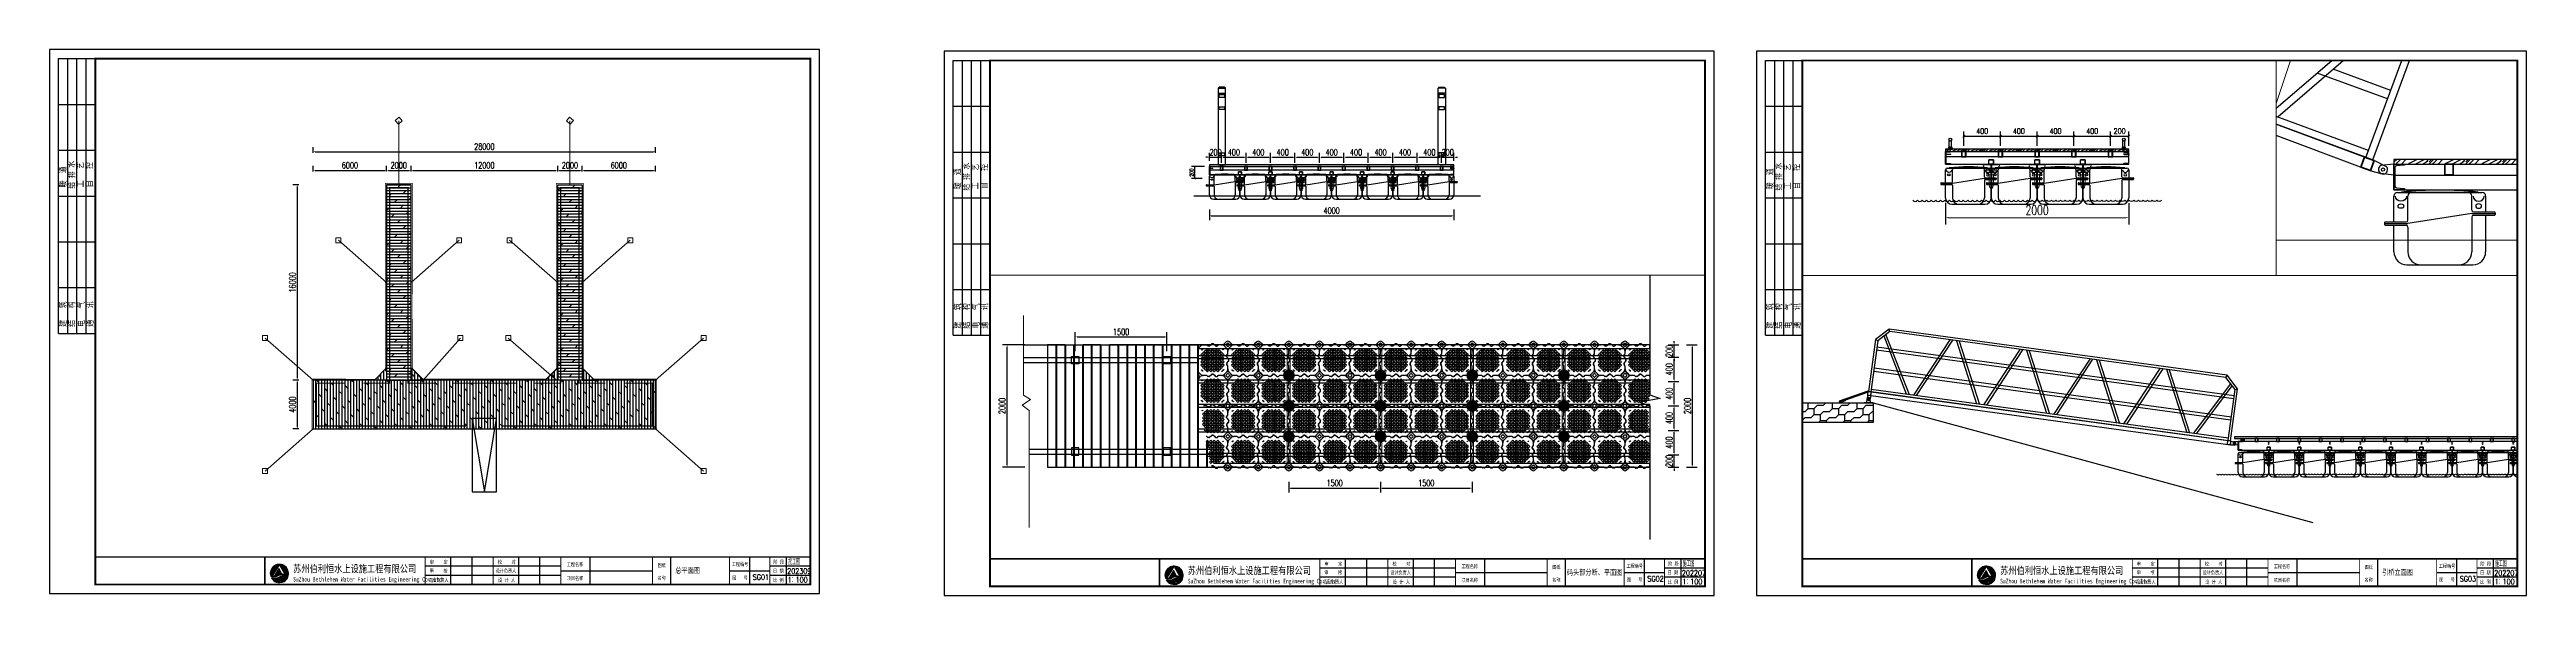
# Paper-space layout '布局1' of a CAD drawing. Extents: x -437 to 914, y -1088 to -791.
# The model-space entities are those that its viewports show. They can reach past a viewport. Long polylines and large blocks are cut down to what shows.
import ezdxf

# ---------------------------------------------------------------- set-up
doc = ezdxf.new("R2010")
doc.units = 0
doc.header["$LTSCALE"] = 1000
doc.linetypes.add('CENTER2', pattern=[28.575, 19.05, -3.175, 3.175, -3.175])
doc.layers.get('0').update_dxf_attribs({"linetype": 'CONTINUOUS'})
doc.layers.get('Defpoints').update_dxf_attribs({"linetype": 'CONTINUOUS'})
for name, color, linetype, lineweight in [('2维浮筒', 253, 'CONTINUOUS', 5), ('伯利恒浮筒', 5, 'CONTINUOUS', 5), ('文字及标注', 3, 'CONTINUOUS', 15), ('码头标注', 3, 'CONTINUOUS', 13)]:
    doc.layers.add(name, color=color, linetype=linetype, lineweight=lineweight)
for name, color, linetype in [('DIM_SYMB', 3, 'CONTINUOUS'), ('L-PAVEMENT_HATCH铺装填充', 253, 'CONTINUOUS'), ('L-WATER水景', 5, 'CONTINUOUS'), ('PUB_DIM', 3, 'CONTINUOUS'), ('W-_ANTICOLLISION防撞措施', 192, 'CONTINUOUS'), ('W-bridge approach引桥', 4, 'CONTINUOUS'), ('W-FLOAT_BOWL浮筒', 253, 'CONTINUOUS'), ('W-PLASTIC_RAILINGS塑木栏杆', 6, 'CONTINUOUS'), ('W-STEEL_FRAME钢架', 3, 'CONTINUOUS'), ('W-WOOD_FLOOR木地板', 30, 'CONTINUOUS'), ('W-WOOD_STUD木龙骨', 25, 'CONTINUOUS'), ('变形缝', 4, 'CONTINUOUS'), ('塑木板', 32, 'CONTINUOUS'), ('尺寸', 6, 'CONTINUOUS'), ('栏杆', 4, 'CONTINUOUS'), ('短销钉', 253, 'CONTINUOUS'), ('螺栓', 146, 'CONTINUOUS'), ('龙骨', 10, 'CONTINUOUS')]:
    doc.layers.add(name, color=color, linetype=linetype)
doc.styles.add('-宋体', font='', dxfattribs={"width": 0.8})
doc.styles.add('_TCH_DIM', font='SIMPLEX', dxfattribs={"bigfont": 'GBCBIG'})
doc.styles.add('_TCH_DIM_T3', font='SIMPLEX', dxfattribs={"width": 0.705882, "bigfont": 'GBCBIG'})
doc.styles.get("Standard").update_dxf_attribs({"font": 'simplex.shx', "width": 0.7, "bigfont": 'hztxt.shx'})
doc.styles.add('STANDARD_T3', font='simplex.shx', dxfattribs={"width": 0.7, "bigfont": 'gbcbig.shx'})
doc.styles.add('图框', font='')
doc.styles.get('-宋体').set_extended_font_data('SimSun')
doc.styles.get('图框').set_extended_font_data('SimSun')
doc.dimstyles.new('_T&20', dxfattribs={"dimtxt": 59.5, "dimasz": 20, "dimexe": 50, "dimexo": 60, "dimgap": 20, "dimtad": 1, "dimdec": 0, "dimzin": 0, "dimdsep": 46, "dimtxsty": '_TCH_DIM_T3', "dimblk": 'ARCHTICK', "dimcen": 0.09, "dimclrt": 7, "dimazin": 2, "dimtfac": 1, "dimtdec": 0, "dimtix": 1, "dimtmove": 2, "dimatfit": 3, "dimfxl": 1, "dimtolj": 1, "dimtzin": 0, "dimarcsym": 0})
doc.dimstyles.new('_TCH_ARCH&&20', dxfattribs={"dimtxt": 59.5, "dimasz": 20, "dimexe": 50, "dimexo": 60, "dimgap": 25.25, "dimtad": 1, "dimdec": 0, "dimzin": 0, "dimdsep": 46, "dimtxsty": '_TCH_DIM_T3', "dimblk": 'ARCHTICK', "dimcen": 0.09, "dimclrt": 7, "dimazin": 2, "dimtfac": 1, "dimtdec": 0, "dimtix": 1, "dimtmove": 2, "dimatfit": 3, "dimfxl": 100, "dimtolj": 1, "dimtzin": 0, "dimarcsym": 0})
doc.dimstyles.new('W&&150', dxfattribs={"dimtxt": 525, "dimasz": 150, "dimexe": 375, "dimexo": 450, "dimgap": 150, "dimtad": 1, "dimdec": 0, "dimzin": 0, "dimdsep": 46, "dimtxsty": 'STANDARD_T3', "dimcen": 0.09, "dimclrd": 1, "dimclre": 1, "dimclrt": 7, "dimazin": 2, "dimtfac": 1, "dimtdec": 0, "dimtix": 1, "dimtmove": 2, "dimatfit": 3, "dimfxl": 100, "dimtolj": 1, "dimtzin": 0, "dimarcsym": 0})
doc.dimstyles.new('W&&30', dxfattribs={"dimtxt": 105, "dimasz": 30, "dimexe": 75, "dimexo": 90, "dimgap": 30, "dimtad": 1, "dimdec": 0, "dimzin": 0, "dimdsep": 46, "dimtxsty": 'STANDARD_T3', "dimcen": 0.09, "dimclrd": 1, "dimclre": 1, "dimclrt": 7, "dimazin": 2, "dimtfac": 1, "dimtdec": 0, "dimtix": 1, "dimtmove": 2, "dimatfit": 3, "dimfxl": 100, "dimtolj": 1, "dimtzin": 0, "dimarcsym": 0})
pattern_1 = [(90, (0, 0), (-238.122618, 1e-14), []), (135, (0, 0), (-476.2449, -476.2449), [336.7564, -673.512])]
pattern_2 = [(90, (19524.83, 2126.57), (-238.122618, 1e-14), []), (135, (19524.8, 2126.6), (-476.2449, -476.2449), [336.7564, -673.512])]

# ---------------------------------------------------------------- blocks, each defined once
blk = doc.blocks.new('$TITLEBLK$00000187')
h = blk.add_hatch(color=140)
h.dxf.hatch_style = 1
h.paths.add_polyline_path([(-294.3, 4.5, 0.294083), (-290.9, 4.5, -0.363756), (-285, 4, 1.450144)])
h.paths.add_polyline_path([(-289.5, 10.8), (-286.2, 5.1, 0.101723), (-288.2, 5.6), (-289.8, 8.7), (-292.5, 4.3, -0.081837), (-293.6, 4.4)], flags=16)
h = blk.add_hatch(color=174)
h.paths.add_polyline_path([(-285.1, 3.8, 0.296692), (-289.1, 4.3, -0.04264), (-291.3, 3.4, -0.209747), (-293.9, 3.6, 0.179915), (-291.3, 1.3, 0.169783), (-289.3, 2, -0.05744), (-287.7, 2.7, -0.214092), (-285.8, 2.7, 0.064571)])
h.paths.add_polyline_path([(-288.7, 3, -0.084014), (-290.9, 2.1, -0.271733), (-293, 2.6, 0.071966), (-291.6, 2.6, 0.098278), (-289.8, 3.2, -0.072406), (-288.5, 3.9, -0.088156), (-287, 4.1, -0.181988), (-285.6, 3.5, 0.206106)], flags=16)
blk.add_hatch(color=174).paths.add_polyline_path([(-286.1, 2.4, 0.189728), (-288.2, 1.8, -0.126537), (-290.5, 1.1, 0.245013)])
for p, q in [((-196, 0), (-196, 15)), ((-184.5, 0), (-184.5, 15)), ((-159, 0), (-159, 15)), ((-147.5, 0), (-147.5, 15)), ((-120, 0), (-120, 15)), ((-76, 0), (-76, 15)), ((-33, 0), (-33, 15)), ((-13, 0), (-13, 15)), ((0, 0), (0, 15)), ((-136, 10), (-210, 10)), ((-136, 5), (-210, 5)), ((-136, 7.5), (-86, 7.5)), ((-44, 7.5), (-22, 7.5)), ((0, 10), (-22, 10)), ((0, 5), (-22, 5))]:
    blk.add_line(p, q)
for points, const_width in [([(-297.5, 0), (-297.5, 15), (0, 15)], 0.8), ([(-210, 0), (-210, 15)], 0.5), ([(-173, 0), (-173, 15)], 0.5), ([(-136, 0), (-136, 15)], 0.5), ([(-86, 0), (-86, 15)], 0.5), ([(-44, 0), (-44, 15)], 0.5), ([(-22, 0), (-22, 15)], 0.5)]:
    blk.add_lwpolyline(points, dxfattribs=dict(const_width=const_width))
for points in [[(-294.3, 4.5, 0.294083), (-290.9, 4.5, -0.363756), (-285, 4, 1.450144)], [(-293.6, 4.4), (-289.5, 10.8), (-286.2, 5.1, 0.101723), (-288.2, 5.6), (-289.8, 8.7), (-292.5, 4.3, -0.081837)]]:
    blk.add_lwpolyline(points, format="xyb", close=True)
for points in [[(-293.9, 3.6, 0.209747), (-291.3, 3.4, 0.04264), (-289.1, 4.3, -0.296692), (-285.1, 3.8)], [(-293, 2.6, 0.071966), (-291.6, 2.6, 0.098278), (-289.8, 3.2, -0.072406), (-288.5, 3.9, -0.088156), (-287, 4.1, -0.181988), (-285.6, 3.5, 0.206106), (-288.7, 3, -0.084014), (-290.9, 2.1, -0.271733), (-293, 2.6)], [(-291.3, 1.3, 0.169783), (-289.3, 2, -0.05744), (-287.7, 2.7, -0.214092), (-285.8, 2.7, -0.214092)], [(-290.5, 1.1, 0.126537), (-288.2, 1.8, -0.189728), (-286.1, 2.4, -0.189728)]]:
    blk.add_lwpolyline(points, format="xyb")
for start, end in [(208.4706, 249.2676), (258.5751, 313.6432), (318.8384, 333.6165)]:
    blk.add_arc((-289.5, 6), 5, start, end)
at = {"style": '图框'}
for s, height, width, p in [('审    定', 2, 0.8, (-207.5, 11.3)), ('校    对', 2, 0.8, (-170.4, 11.3)), ('阶 段', 2, 0.8, (-20.1, 11.3)), ('SuZhou Bethlehem Water Facilities Engineering Co.,Ltd ', 2.5, 0.75, (-282.1, 1.6)), ('苏州伯利恒水上设施工程有限公司', 4, 0.8, (-282.1, 6.6)), ('项目负责人', 2, 0.8, (-208.5, 1.4)), ('审    核', 2, 0.8, (-207.6, 6.5)), ('设计负责人', 2, 0.8, (-171.6, 6.5)), ('设 计 人', 2, 0.8, (-170.3, 1.4)), ('工程名称', 2, 0.8, (-132.8, 9.9)), ('项目名称', 2, 0.8, (-132.8, 2.4)), ('名称', 2, 0.8, (-83.3, 2.5)), ('图纸', 2, 0.8, (-83.3, 9.5)), ('工程编号', 2, 0.8, (-42.8, 10.1)), ('图   号', 2, 0.8, (-42.5, 2.6)), ('比 例', 2, 0.8, (-20.3, 1.4)), ('日 期', 2, 0.8, (-20.3, 6.5))]:
    blk.add_text(s, height=height, dxfattribs=dict(at, width=width)).set_placement(p)
for tag, p in [('审定人', (-193.7, 10.9)), ('校对', (-155.5, 10.9)), ('项目负责人', (-195.7, 1.1)), ('审核人', (-193.7, 6)), ('设计负责人', (-158.6, 6.2)), ('设计人', (-156.5, 1.2))]:
    blk.add_attdef(tag, p, '', height=3)
for tag, p, style, width in [('阶段', (-12.1, 10.8), '_TCH_DIM', 0.7), ('项目名称', (-115.7, 2), '-宋体', 0.8), ('工程名称', (-115.7, 9.5), '-宋体', 0.8), ('图名', (-73.7, 6.2), '-宋体', 0.8), ('图号', (-31.4, 2.5), '_TCH_DIM', 0.7), ('日期', (-12.6, 5.8), '_TCH_DIM', 0.7), ('比例', (-12.3, 1.1), '_TCH_DIM', 0.7)]:
    blk.add_attdef(tag, p, '', height=3, dxfattribs=dict(style=style, width=width))
blk = doc.blocks.new('$TITLEBLK$00000095')
for p, q in [((-150, 20), (-150, 0)), ((-150, 20), (0, 20)), ((-150, 15), (-75, 15)), ((-125, 20), (-125, 0)), ((-100, 20), (-100, 0)), ((-75, 20), (-75, 0)), ((-75, 20), (-75, 0)), ((-75, 15), (0, 15)), ((-50, 20), (-50, 0)), ((-25, 20), (-25, 0)), ((0, 20), (0, 0)), ((-150, 10), (-75, 10)), ((-150, 5), (-75, 5)), ((-75, 10), (0, 10)), ((-75, 5), (0, 5))]:
    blk.add_line(p, q)
at = {"width": 0.8}
for s, p in [('结   构', (-146.4, 10.9)), ('建   筑', (-146.4, 15.6)), ('给 排 水', (-71, 10.9)), ('暖  通', (-70.3, 15.7)), ('通   讯', (-146.4, 0.9)), ('电   气', (-146.4, 5.6)), ('工   艺', (-70.3, 6.1)), ('自   控', (-70.3, 1.2))]:
    blk.add_text(s, height=3.51, dxfattribs=at).set_placement(p)
blk = doc.blocks.new('TK')
blk.add_lwpolyline([(0, 0), (420, 0), (420, 297), (0, 297)], close=True)
at = {"const_width": 1}
blk.add_lwpolyline([(25, 5), (415, 5), (415, 292), (25, 292)], close=True, dxfattribs=at)
at = {"const_width": 0.8}
blk.add_lwpolyline([(415, 20), (25, 20)], dxfattribs=at)
at = {"rotation": 90}
blk.add_blockref('$TITLEBLK$00000095', (25, 292), dxfattribs=at)
blk = doc.blocks.new('blhft')
at = {"layer": 'W-FLOAT_BOWL浮筒'}
for p, q in [((-250, 234), (-250, 375)), ((-230, 395), (230, 395)), ((-208, 397), (208, 397)), ((-208, 397), (-208, 395)), ((-174, 244), (-174, 375)), ((174, 280), (-174, 226)), ((174, 298), (174, 375)), ((174, 280), (302, 280)), ((184, 288), (298, 288)), ((184, 270), (298, 270)), ((208, 397), (208, 395)), ((250, 375), (250, 288)), ((250, 270), (250, 70)), ((-302, 226), (-174, 226)), ((-298, 234), (-184, 234)), ((-298, 216), (-184, 216)), ((-250, 70), (-250, 216)), ((-174, 206), (-174, 70)), ((174, 260), (174, 70)), ((-180, 0), (180, 0))]:
    blk.add_line(p, q, dxfattribs=at)
at = {"layer": 'W-FLOAT_BOWL浮筒', "ltscale": 0.5}
for p, q in [((302, 284), (302, 274)), ((-302, 230), (-302, 220))]:
    blk.add_line(p, q, dxfattribs=at)
at = {"layer": 'W-FLOAT_BOWL浮筒'}
for centre, radius, start, end in [((0, -1768), 2175, 84.5043, 95.4957), ((-230, 375), 20, 90, 180), ((-154, 375), 20, 90, 180), ((154, 375), 20, 0, 90), ((184, 298), 10, 180, 270), ((184, 260), 10, 90, 180), ((230, 375), 20, 0, 90), ((298, 274), 4, 270, 0), ((-298, 220), 4, 180, 270), ((-184, 244), 10, 270, 0), ((-184, 206), 10, 0, 90), ((-180, 70), 70, 180, 270), ((-104, 70), 70, 180, 270), ((104, 70), 70, 270, 0), ((180, 70), 70, 270, 0)]:
    blk.add_arc(centre, radius, start, end, dxfattribs=at)
at = {"layer": 'W-FLOAT_BOWL浮筒', "ltscale": 0.5}
for centre, start, end in [((298, 284), 0, 90), ((-298, 230), 90, 180)]:
    blk.add_arc(centre, 4, start, end, dxfattribs=at)
at = {"layer": 'W-FLOAT_BOWL浮筒', "extrusion": (0, 0, -1)}
blk.add_ellipse((-212, 375), major_axis=(-30.4, 0), ratio=0.921809, start_param=3.141593, end_param=6.283185, dxfattribs=at)
at = {"layer": 'W-FLOAT_BOWL浮筒'}
blk.add_ellipse((-212, 320), major_axis=(-16, 0), ratio=0.75, dxfattribs=at)
blk.add_ellipse((212, 375), major_axis=(30.4, 0.1), ratio=0.921809, start_param=3.141593, end_param=6.283185, dxfattribs=at)
at = {"layer": 'W-FLOAT_BOWL浮筒', "extrusion": (0, 0, -1)}
blk.add_ellipse((212, 320), major_axis=(16, 0), ratio=0.75, dxfattribs=at)
blk = doc.blocks.new('dxd')
at = {"layer": '短销钉', "lineweight": 13}
for p, q in [((-86, 227), (-56, 200)), ((-79, 244), (79, 244)), ((-78, 244), (-78, 246)), ((-78, 246), (78, 246)), ((-52, 180), (-52, 193)), ((-49, 153), (-28, 136)), ((-43, 197), (42, 197)), ((49, 153), (28, 136)), ((52, 180), (52, 193)), ((86, 227), (56, 200)), ((78, 244), (78, 246)), ((-29, 39), (-29, 45)), ((-26, 48), (-24, 48)), ((-24, 30), (-24, 128)), ((-24, 30), (24, 30)), ((-24, 30), (-18, 2)), ((-19, 133), (19, 133)), ((-16, 0), (16, 0)), ((-6, 39), (-6, 44)), ((6, 39), (6, 44)), ((24, 30), (18, 2)), ((24, 30), (24, 128)), ((26, 48), (24, 48)), ((29, 39), (29, 45))]:
    blk.add_line(p, q, dxfattribs=at)
at = {"layer": '短销钉', "lineweight": 13, "ltscale": 0.1}
for p, q in [((-18, 2), (-18, 0)), ((-18, 0), (-16, 0)), ((16, 0), (18, 0)), ((18, 2), (18, 0))]:
    blk.add_line(p, q, dxfattribs=at)
at = {"layer": '短销钉', "lineweight": 13}
for centre, radius, start, end in [((-79, 234), 10, 90, 228.0009), ((0, -1254), 1503, 87.0435, 92.9565), ((-44, 170), 13.5, 126.5657, 231), ((-62, 193), 10, 0, 48.0009), ((-35, 154), 31.4, 56.4166, 122.8531), ((-43, 161), 10, 184.1479, 231), ((-34, 186), 31.4, 236.1381, 303.5569), ((-34, 128), 10, 0, 51), ((-25, 170), 13.5, 308.3696, 51.9011), ((25, 170), 13.5, 128.0989, 231.6304), ((35, 155), 31.3, 57.1287, 123.6019), ((34, 186), 31.4, 236.4385, 303.8665), ((34, 128), 10, 129, 180), ((42, 161), 10, 309, 355.8521), ((62, 193), 10, 131.9991, 180), ((44, 170), 13.5, 309, 53.4343), ((79, 234), 10, 311.9991, 90), ((-26, 45), 3, 90, 180), ((-16, 2), 2.5, 191.3099, 270), ((-3, 44), 3, 115.3769, 180), ((0, 38), 10, 64.6231, 115.3769), ((3, 44), 3, 0, 64.6231), ((16, 2), 2.5, 270, 348.6901), ((26, 45), 3, 0, 90)]:
    blk.add_arc(centre, radius, start, end, dxfattribs=at)
for centre, major_axis, start_param, end_param in [((-23, 39), (0, -9), 4.712389, 6.115737), ((0, 39), (0, 9), 1.570796, 4.712389)]:
    blk.add_ellipse(centre, major_axis=major_axis, ratio=0.666667, start_param=start_param, end_param=end_param, dxfattribs=at)
at = {"layer": '短销钉', "lineweight": 13, "extrusion": (0, 0, -1)}
blk.add_ellipse((23, 39), major_axis=(0, -9), ratio=0.666667, start_param=4.712389, end_param=6.115737, dxfattribs=at)
blk = doc.blocks.new('短销固定件正视面')
at = {"layer": '塑木板', "color": 156}
blk.add_lwpolyline([(2149439, 351499), (2149442, 351499), (2149489, 351499), (2149489, 351452), (2149489, 351449), (2149439, 351449)], close=True, dxfattribs=at)
at = {"layer": '塑木板', "color": 5}
blk.add_lwpolyline([(2149489, 351449), (2149489, 351499), (2149439, 351499)], dxfattribs=at)
at = {"layer": '螺栓', "color": 156}
blk.add_lwpolyline([(2149458, 351449), (2149458, 351182), (2149470, 351182), (2149470, 351449)], dxfattribs=at)
for points in [[(2149454, 351197), (2149475, 351197), (2149475, 351187), (2149454, 351187)], [(2149455, 351199), (2149473, 351199), (2149473, 351197), (2149455, 351197)], [(2149459, 351197), (2149470, 351197), (2149470, 351187), (2149459, 351187)]]:
    blk.add_lwpolyline(points, close=True, dxfattribs=at)
blk = doc.blocks.new('*U145')
at = {"color": 5}
for p, q in [((-2, -53), (-2, -1)), ((-2, -1), (2, -1)), ((2, -13), (-2, -14)), ((2, -13), (-2, -14)), ((2, -15), (-2, -16)), ((2, -15), (-2, -16)), ((2, -17), (-2, -18)), ((2, -17), (-2, -18)), ((2, -19), (-2, -20)), ((2, -19), (-2, -20)), ((2, -19), (-2, -20)), ((2, -19), (-2, -20)), ((2, -21), (-2, -22)), ((2, -21), (-2, -22)), ((2, -21), (-2, -22)), ((2, -21), (-2, -22)), ((2, -23), (-2, -24)), ((2, -23), (-2, -24)), ((2, -25), (-2, -26)), ((2, -25), (-2, -26)), ((2, -27), (-2, -28)), ((2, -27), (-2, -28)), ((2, -29), (-2, -30)), ((2, -29), (-2, -30)), ((2, -29), (-2, -30)), ((2, -29), (-2, -30)), ((2, -31), (-2, -32)), ((2, -31), (-2, -32)), ((2, -31), (-2, -32)), ((2, -31), (-2, -32)), ((2, -33), (-2, -34)), ((2, -33), (-2, -34)), ((2, -35), (-2, -36)), ((2, -35), (-2, -36)), ((2, -37), (-2, -38)), ((2, -37), (-2, -38)), ((2, -39), (-2, -40)), ((2, -39), (-2, -40)), ((2, -39), (-2, -40)), ((2, -39), (-2, -40)), ((2, -41), (-2, -42)), ((2, -41), (-2, -42)), ((2, -41), (-2, -42)), ((2, -41), (-2, -42)), ((2, -43), (-2, -44)), ((2, -43), (-2, -44)), ((2, -46), (-2, -47)), ((2, -46), (-2, -47)), ((2, -48), (-2, -49)), ((2, -48), (-2, -49)), ((2, -48), (-2, -49)), ((2, -48), (-2, -49)), ((2, -50), (-2, -51)), ((2, -50), (-2, -51)), ((2, -50), (-2, -51)), ((2, -50), (-2, -51)), ((2, -52), (-2, -53)), ((2, -52), (-2, -53)), ((2, -52), (-2, -53)), ((0, -60), (-2, -53)), ((2, -54), (-2, -55)), ((2, -57), (-1, -57)), ((1, -59), (-1, -59)), ((2, -53), (0, -60)), ((2, -1), (2, -53))]:
    blk.add_line(p, q, dxfattribs=at)
blk.add_lwpolyline([(-3, 0), (-2, -1), (2, -1), (3, 0)], close=True, dxfattribs=at)
blk = doc.blocks.new('_ArchTick')
at = {"color": 0, "const_width": 0.4}
blk.add_lwpolyline([(-0.71, -0.71), (0.71, 0.71)], dxfattribs=at)
blk = doc.blocks.new('*D147')
at = {"layer": 'Defpoints', "color": 0, "transparency": 16777216}
for p in [(1434241, 392741), (1434462, 392741), (1434422, 392541)]:
    blk.add_point(p, dxfattribs=at)
at = {"layer": 'PUB_DIM', "color": 0, "lineweight": -2, "transparency": 16777216}
for p, q in [((1434402, 392741), (1434191, 392741)), ((1434241, 392541), (1434241, 392741)), ((1434362, 392541), (1434191, 392541))]:
    blk.add_line(p, q, dxfattribs=at)
at = {"layer": 'PUB_DIM', "color": 0, "lineweight": -2, "transparency": 16777216, "xscale": 20, "yscale": 20, "zscale": 20}
for p, rotation in [((1434241, 392741), 90), ((1434241, 392541), 270)]:
    blk.add_blockref('_ArchTick', p, dxfattribs=dict(at, rotation=rotation))
at = {"layer": 'PUB_DIM', "color": 7, "transparency": 16777216, "insert": (1434191, 392641), "char_height": 59.5, "attachment_point": 5, "rotation": 90, "style": '_TCH_DIM_T3'}
blk.add_mtext('\\A1;200', dxfattribs=at)
blk = doc.blocks.new('A$C0837b8cf')
at = {"layer": 'W-STEEL_FRAME钢架'}
blk.add_lwpolyline([(0, 0), (0, 140), (58, 140), (58, 137, -0.414214), (54, 133), (13, 130, 0.385314), (5, 122), (5, 18, 0.385314), (13, 10), (54, 7, -0.414214), (58, 3), (58, 0)], format="xyb", close=True, dxfattribs=at)
blk = doc.blocks.new('*U200')
at = {"layer": '龙骨'}
for points in [[(-25, -30), (25, -30), (25, 30), (-25, 30)], [(-20, -25), (20, -25), (20, 25), (-20, 25)]]:
    blk.add_lwpolyline(points, close=True, dxfattribs=at)
blk = doc.blocks.new('*U201')
at = {"layer": '变形缝', "color": 0, "linetype": 'ByBlock', "lineweight": -2, "transparency": 16777216}
for p in [(0, 0), (400, 0), (800, 0), (1200, 0), (1600, 0), (2000, 0), (2400, 0), (2800, 0), (3200, 0), (3600, 0)]:
    blk.add_blockref('*U200', p, dxfattribs=at)
blk = doc.blocks.new('*D207')
at = {"layer": 'Defpoints', "color": 0, "transparency": 16777216}
for p in [(1160612, 432722), (1162612, 432720), (1162611, 432471)]:
    blk.add_point(p, dxfattribs=at)
at = {"layer": 'PUB_DIM', "color": 1, "lineweight": -2, "transparency": 16777216}
for p, q in [((1160612, 432632), (1160611, 432398)), ((1162612, 432630), (1162611, 432396)), ((1160641, 432473), (1162581, 432471))]:
    blk.add_line(p, q, dxfattribs=at)
at = {"layer": 'PUB_DIM', "color": 1, "transparency": 16777216}
for points in [[(1160641, 432478), (1160641, 432468), (1160611, 432473)], [(1162581, 432476), (1162581, 432466), (1162611, 432471)]]:
    blk.add_solid(points, dxfattribs=at)
at = {"layer": 'PUB_DIM', "color": 7, "transparency": 16777216, "insert": (1161611, 432554), "char_height": 105, "attachment_point": 5, "rotation": 359.9405, "style": 'STANDARD_T3'}
blk.add_mtext('\\A1;2000', dxfattribs=at)
blk = doc.blocks.new('*D208')
at = {"layer": 'Defpoints', "color": 0, "transparency": 16777216}
for p in [(1161212, 433361), (1160812, 433194), (1161212, 433194)]:
    blk.add_point(p, dxfattribs=at)
at = {"layer": 'PUB_DIM', "color": 0, "lineweight": -2, "transparency": 16777216}
for p, q in [((1160812, 433254), (1160812, 433411)), ((1160812, 433361), (1161212, 433361)), ((1161212, 433254), (1161212, 433411))]:
    blk.add_line(p, q, dxfattribs=at)
at = {"layer": 'PUB_DIM', "color": 0, "lineweight": -2, "transparency": 16777216, "xscale": 20, "yscale": 20, "zscale": 20, "rotation": 180}
blk.add_blockref('_ArchTick', (1160812, 433361), dxfattribs=at)
at = {"layer": 'PUB_DIM', "color": 0, "lineweight": -2, "transparency": 16777216, "xscale": 20, "yscale": 20, "zscale": 20}
blk.add_blockref('_ArchTick', (1161212, 433361), dxfattribs=at)
at = {"layer": 'PUB_DIM', "color": 7, "transparency": 16777216, "insert": (1161012, 433416), "char_height": 59.5, "attachment_point": 5, "style": '_TCH_DIM_T3'}
blk.add_mtext('\\A1;400', dxfattribs=at)
blk = doc.blocks.new('*D209')
at = {"layer": 'Defpoints', "color": 0, "transparency": 16777216}
for p in [(1161612, 433361), (1161212, 433194), (1161612, 433194)]:
    blk.add_point(p, dxfattribs=at)
at = {"layer": 'PUB_DIM', "color": 0, "lineweight": -2, "transparency": 16777216}
for p, q in [((1161212, 433254), (1161212, 433411)), ((1161212, 433361), (1161612, 433361)), ((1161612, 433254), (1161612, 433411))]:
    blk.add_line(p, q, dxfattribs=at)
at = {"layer": 'PUB_DIM', "color": 0, "lineweight": -2, "transparency": 16777216, "xscale": 20, "yscale": 20, "zscale": 20, "rotation": 180}
blk.add_blockref('_ArchTick', (1161212, 433361), dxfattribs=at)
at = {"layer": 'PUB_DIM', "color": 0, "lineweight": -2, "transparency": 16777216, "xscale": 20, "yscale": 20, "zscale": 20}
blk.add_blockref('_ArchTick', (1161612, 433361), dxfattribs=at)
at = {"layer": 'PUB_DIM', "color": 7, "transparency": 16777216, "insert": (1161412, 433416), "char_height": 59.5, "attachment_point": 5, "style": '_TCH_DIM_T3'}
blk.add_mtext('\\A1;400', dxfattribs=at)
blk = doc.blocks.new('*D210')
at = {"layer": 'Defpoints', "color": 0, "transparency": 16777216}
for p in [(1162012, 433361), (1161612, 433194), (1162012, 433194)]:
    blk.add_point(p, dxfattribs=at)
at = {"layer": 'PUB_DIM', "color": 0, "lineweight": -2, "transparency": 16777216}
for p, q in [((1161612, 433254), (1161612, 433411)), ((1161612, 433361), (1162012, 433361)), ((1162012, 433254), (1162012, 433411))]:
    blk.add_line(p, q, dxfattribs=at)
at = {"layer": 'PUB_DIM', "color": 0, "lineweight": -2, "transparency": 16777216, "xscale": 20, "yscale": 20, "zscale": 20, "rotation": 180}
blk.add_blockref('_ArchTick', (1161612, 433361), dxfattribs=at)
at = {"layer": 'PUB_DIM', "color": 0, "lineweight": -2, "transparency": 16777216, "xscale": 20, "yscale": 20, "zscale": 20}
blk.add_blockref('_ArchTick', (1162012, 433361), dxfattribs=at)
at = {"layer": 'PUB_DIM', "color": 7, "transparency": 16777216, "insert": (1161812, 433416), "char_height": 59.5, "attachment_point": 5, "style": '_TCH_DIM_T3'}
blk.add_mtext('\\A1;400', dxfattribs=at)
blk = doc.blocks.new('*D211')
at = {"layer": 'Defpoints', "color": 0, "transparency": 16777216}
for p in [(1162412, 433361), (1162012, 433194), (1162412, 433194)]:
    blk.add_point(p, dxfattribs=at)
at = {"layer": 'PUB_DIM', "color": 0, "lineweight": -2, "transparency": 16777216}
for p, q in [((1162012, 433254), (1162012, 433411)), ((1162012, 433361), (1162412, 433361)), ((1162412, 433254), (1162412, 433411))]:
    blk.add_line(p, q, dxfattribs=at)
at = {"layer": 'PUB_DIM', "color": 0, "lineweight": -2, "transparency": 16777216, "xscale": 20, "yscale": 20, "zscale": 20, "rotation": 180}
blk.add_blockref('_ArchTick', (1162012, 433361), dxfattribs=at)
at = {"layer": 'PUB_DIM', "color": 0, "lineweight": -2, "transparency": 16777216, "xscale": 20, "yscale": 20, "zscale": 20}
blk.add_blockref('_ArchTick', (1162412, 433361), dxfattribs=at)
at = {"layer": 'PUB_DIM', "color": 7, "transparency": 16777216, "insert": (1162212, 433416), "char_height": 59.5, "attachment_point": 5, "style": '_TCH_DIM_T3'}
blk.add_mtext('\\A1;400', dxfattribs=at)
blk = doc.blocks.new('*D212')
at = {"layer": 'Defpoints', "color": 0, "transparency": 16777216}
for p in [(1162612, 433361), (1162412, 433194), (1162612, 433194)]:
    blk.add_point(p, dxfattribs=at)
at = {"layer": 'PUB_DIM', "color": 0, "lineweight": -2, "transparency": 16777216}
for p, q in [((1162412, 433254), (1162412, 433411)), ((1162412, 433361), (1162612, 433361)), ((1162612, 433254), (1162612, 433411))]:
    blk.add_line(p, q, dxfattribs=at)
at = {"layer": 'PUB_DIM', "color": 0, "lineweight": -2, "transparency": 16777216, "xscale": 20, "yscale": 20, "zscale": 20, "rotation": 180}
blk.add_blockref('_ArchTick', (1162412, 433361), dxfattribs=at)
at = {"layer": 'PUB_DIM', "color": 0, "lineweight": -2, "transparency": 16777216, "xscale": 20, "yscale": 20, "zscale": 20}
blk.add_blockref('_ArchTick', (1162612, 433361), dxfattribs=at)
at = {"layer": 'PUB_DIM', "color": 7, "transparency": 16777216, "insert": (1162512, 433416), "char_height": 59.5, "attachment_point": 5, "style": '_TCH_DIM_T3'}
blk.add_mtext('\\A1;200', dxfattribs=at)
blk = doc.blocks.new('*U205')
at = {"layer": '龙骨'}
for points in [[(-25, -30), (25, -30), (25, 30), (-25, 30)], [(-20, -25), (20, -25), (20, 25), (-20, 25)]]:
    blk.add_lwpolyline(points, close=True, dxfattribs=at)
blk = doc.blocks.new('*U206')
at = {"layer": '变形缝', "color": 0, "linetype": 'ByBlock', "lineweight": -2, "transparency": 16777216}
for p in [(0, 0), (400, 0), (800, 0), (1200, 0), (1600, 0)]:
    blk.add_blockref('*U205', p, dxfattribs=at)
blk = doc.blocks.new('A$C47c33f2f')
at = {"color": 4}
for p, q in [((0, 0), (46, 0)), ((44, 2), (2, 2)), ((2, 2), (2, 2)), ((4, 18), (4, 4)), ((4, 18), (42, 18)), ((4, 4), (42, 4)), ((12, 26), (12, 88)), ((12, 26), (32, 26)), ((34, 26), (34, 88)), ((42, 16), (42, 4))]:
    blk.add_line(p, q, dxfattribs=at)
blk.add_circle((23, 104), 15, dxfattribs=at)
for centre, radius, start, end in [((2, 0), 2.5, 90, 180), ((2, 4), 2, 270, 0), ((12, 18), 8, 90, 180), ((-5, 88), 17.3, 1.4825, 29.9307), ((32, 16), 10, 0, 90), ((51, 88), 17.3, 150.0693, 178.5175), ((44, 4), 2, 180, 270), ((44, 0), 2.5, 0, 90)]:
    blk.add_arc(centre, radius, start, end, dxfattribs=at)
at = {"layer": '尺寸'}
for p, q in [((0, 0), (0, 0)), ((0, 0), (0, 0)), ((44, 2), (44, 2)), ((46, 0), (46, 0))]:
    blk.add_line(p, q, dxfattribs=at)
blk = doc.blocks.new('旗华浮筒')
at = {"layer": 'W-FLOAT_BOWL浮筒'}
for p, q in [((-549, 527), (-527, 549)), ((-473, 549), (-445, 521)), ((-27, 549), (-55, 521)), ((27, 549), (49, 527)), ((-549, 473), (-521, 445)), ((-479, 445), (-445, 479)), ((-395, 500), (-351, 500)), ((-333, 513), (-345, 503)), ((-304, 516), (-326, 516)), ((-297, 513), (-264, 484)), ((-258, 481), (-242, 481)), ((-203, 513), (-236, 484)), ((-196, 516), (-174, 516)), ((-167, 513), (-155, 503)), ((-149, 500), (-105, 500)), ((-21, 445), (-55, 479)), ((49, 473), (21, 445)), ((-516, 304), (-516, 326)), ((-513, 333), (-503, 345)), ((-513, 297), (-484, 264)), ((-500, 351), (-500, 395)), ((-19, 307), (-19, 323)), ((-16, 329), (-3, 345)), ((-16, 301), (13, 268)), ((0, 351), (0, 395)), ((-516, 196), (-516, 174)), ((-513, 203), (-484, 236)), ((-513, 167), (-503, 155)), ((-500, 105), (-500, 149)), ((-481, 242), (-481, 258)), ((-19, 193), (-19, 177)), ((-16, 199), (13, 232)), ((-16, 171), (-3, 155)), ((0, 105), (0, 149)), ((16, 239), (16, 261)), ((-549, 27), (-521, 55)), ((-445, 21), (-479, 55)), ((-395, 0), (-351, 0)), ((-329, 16), (-345, 3)), ((-307, 19), (-323, 19)), ((-301, 16), (-268, -13)), ((-199, 16), (-232, -13)), ((-193, 19), (-177, 19)), ((-171, 16), (-155, 3)), ((-149, 0), (-105, 0)), ((-55, 21), (-21, 55)), ((49, 27), (21, 55)), ((-527, -49), (-549, -27)), ((-473, -49), (-445, -21)), ((-261, -16), (-239, -16)), ((-27, -49), (-55, -21)), ((49, -27), (27, -49))]:
    blk.add_line(p, q, dxfattribs=at)
for points in [[(-363, 370), (-342, 391), (-363, 413), (-384, 391)], [(-335, 398), (-314, 420), (-335, 441), (-356, 420)], [(-307, 370), (-285, 391), (-307, 413), (-328, 391)], [(-278, 398), (-257, 420), (-278, 441), (-299, 420)], [(-250, 370), (-229, 391), (-250, 413), (-271, 391)], [(-222, 398), (-201, 420), (-222, 441), (-243, 420)], [(-193, 370), (-172, 391), (-193, 413), (-215, 391)], [(-165, 398), (-144, 420), (-165, 441), (-186, 420)], [(-137, 370), (-116, 391), (-137, 413), (-158, 391)], [(-420, 314), (-398, 335), (-420, 356), (-441, 335)], [(-420, 257), (-398, 278), (-420, 299), (-441, 278)], [(-391, 342), (-370, 363), (-391, 384), (-413, 363)], [(-391, 285), (-370, 307), (-391, 328), (-413, 307)], [(-391, 229), (-370, 250), (-391, 271), (-413, 250)], [(-363, 314), (-342, 335), (-363, 356), (-384, 335)], [(-363, 257), (-342, 278), (-363, 299), (-384, 278)], [(-335, 342), (-314, 363), (-335, 384), (-356, 363)], [(-335, 285), (-314, 307), (-335, 328), (-356, 307)], [(-335, 229), (-314, 250), (-335, 271), (-356, 250)], [(-307, 314), (-285, 335), (-307, 356), (-328, 335)], [(-307, 257), (-285, 278), (-307, 299), (-328, 278)], [(-278, 342), (-257, 363), (-278, 384), (-299, 363)], [(-278, 285), (-257, 307), (-278, 328), (-299, 307)], [(-278, 229), (-257, 250), (-278, 271), (-299, 250)], [(-250, 314), (-229, 335), (-250, 356), (-271, 335)], [(-250, 257), (-229, 278), (-250, 299), (-271, 278)], [(-222, 342), (-201, 363), (-222, 384), (-243, 363)], [(-222, 285), (-201, 307), (-222, 328), (-243, 307)], [(-222, 229), (-201, 250), (-222, 271), (-243, 250)], [(-193, 314), (-172, 335), (-193, 356), (-215, 335)], [(-193, 257), (-172, 278), (-193, 299), (-215, 278)], [(-165, 342), (-144, 363), (-165, 384), (-186, 363)], [(-165, 285), (-144, 307), (-165, 328), (-186, 307)], [(-165, 229), (-144, 250), (-165, 271), (-186, 250)], [(-137, 314), (-116, 335), (-137, 356), (-158, 335)], [(-137, 257), (-116, 278), (-137, 299), (-158, 278)], [(-109, 342), (-87, 363), (-109, 384), (-130, 363)], [(-109, 285), (-87, 307), (-109, 328), (-130, 307)], [(-109, 229), (-87, 250), (-109, 271), (-130, 250)], [(-80, 314), (-59, 335), (-80, 356), (-102, 335)], [(-80, 257), (-59, 278), (-80, 299), (-102, 278)], [(-420, 201), (-398, 222), (-420, 243), (-441, 222)], [(-420, 144), (-398, 165), (-420, 186), (-441, 165)], [(-391, 172), (-370, 193), (-391, 215), (-413, 193)], [(-391, 116), (-370, 137), (-391, 158), (-413, 137)], [(-363, 201), (-342, 222), (-363, 243), (-384, 222)], [(-363, 144), (-342, 165), (-363, 186), (-384, 165)], [(-335, 172), (-314, 193), (-335, 215), (-356, 193)], [(-335, 116), (-314, 137), (-335, 158), (-356, 137)], [(-307, 201), (-285, 222), (-307, 243), (-328, 222)], [(-307, 144), (-285, 165), (-307, 186), (-328, 165)], [(-278, 172), (-257, 193), (-278, 215), (-299, 193)], [(-278, 116), (-257, 137), (-278, 158), (-299, 137)], [(-250, 201), (-229, 222), (-250, 243), (-271, 222)], [(-250, 144), (-229, 165), (-250, 186), (-271, 165)], [(-222, 172), (-201, 193), (-222, 215), (-243, 193)], [(-222, 116), (-201, 137), (-222, 158), (-243, 137)], [(-193, 201), (-172, 222), (-193, 243), (-215, 222)], [(-193, 144), (-172, 165), (-193, 186), (-215, 165)], [(-165, 172), (-144, 193), (-165, 215), (-186, 193)], [(-165, 116), (-144, 137), (-165, 158), (-186, 137)], [(-137, 201), (-116, 222), (-137, 243), (-158, 222)], [(-137, 144), (-116, 165), (-137, 186), (-158, 165)], [(-109, 172), (-87, 193), (-109, 215), (-130, 193)], [(-109, 116), (-87, 137), (-109, 158), (-130, 137)], [(-80, 201), (-59, 222), (-80, 243), (-102, 222)], [(-80, 144), (-59, 165), (-80, 186), (-102, 165)], [(-363, 87), (-342, 109), (-363, 130), (-384, 109)], [(-335, 59), (-314, 80), (-335, 102), (-356, 80)], [(-307, 87), (-285, 109), (-307, 130), (-328, 109)], [(-278, 59), (-257, 80), (-278, 102), (-299, 80)], [(-250, 87), (-229, 109), (-250, 130), (-271, 109)], [(-222, 59), (-201, 80), (-222, 102), (-243, 80)], [(-193, 87), (-172, 109), (-193, 130), (-215, 109)], [(-165, 59), (-144, 80), (-165, 102), (-186, 80)], [(-137, 87), (-116, 109), (-137, 130), (-158, 109)]]:
    blk.add_lwpolyline(points, close=True, dxfattribs=at)
for centre in [(-429, 411), (-420, 420), (-411, 429), (-85, 424), (-76, 415), (-435, 93), (-424, 85), (-415, 76), (-407, 65), (-80, 80)]:
    blk.add_circle(centre, 3.5, dxfattribs=at)
for centre, radius, start, end in [((-500, 522), 38, 45, 135), ((0, 522), 38, 45, 135), ((-522, 500), 38, 135, 225), ((-524, 500), 7, 90, 270), ((-500, 500), 25, 106.2602, 163.7398), ((-500, 500), 25, 196.2602, 253.7398), ((-570, 395), 70, 0, 45), ((-500, 524), 7, 0, 180), ((-500, 476), 7, 180, 0), ((-430, 395), 70, 135, 180), ((-500, 500), 25, 16.2602, 73.7398), ((-500, 500), 25, 286.2602, 343.7398), ((-476, 500), 7, 270, 90), ((-395, 570), 70, 225, 270), ((-395, 430), 70, 90, 135), ((-351, 510), 10, 270, 312.2737), ((-326, 506), 10, 90, 132.2737), ((-304, 506), 10, 47.7263, 90), ((-258, 491), 10, 227.7263, 270), ((-242, 491), 10, 270, 312.2737), ((-196, 506), 10, 90, 132.2737), ((-174, 506), 10, 47.7263, 90), ((-149, 510), 10, 227.7263, 270), ((-105, 570), 70, 270, 315), ((-105, 430), 70, 45, 90), ((-24, 500), 7, 90, 270), ((0, 500), 25, 106.2602, 163.7398), ((0, 500), 25, 196.2602, 253.7398), ((-70, 395), 70, 0, 45), ((0, 524), 7, 0, 180), ((0, 476), 7, 180, 0), ((70, 395), 70, 135, 180), ((0, 500), 25, 16.2602, 73.7398), ((0, 500), 25, 286.2602, 343.7398), ((24, 500), 7, 270, 90), ((22, 500), 38, 315, 45), ((-506, 326), 10, 137.7263, 180), ((-506, 304), 10, 180, 222.2737), ((-510, 351), 10, 317.7263, 0), ((-9, 323), 10, 137.7263, 180), ((-9, 307), 10, 180, 222.2737), ((-10, 351), 10, 317.7263, 0), ((-506, 196), 10, 137.7263, 180), ((-506, 174), 10, 180, 222.2737), ((-510, 149), 10, 0, 42.2737), ((-491, 258), 10, 0, 42.2737), ((-491, 242), 10, 317.7263, 0), ((-9, 193), 10, 137.7263, 180), ((-9, 177), 10, 180, 222.2737), ((-10, 149), 10, 0, 42.2737), ((6, 261), 10, 0, 42.2737), ((6, 239), 10, 317.7263, 0), ((-522, 0), 38, 135, 225), ((-524, 0), 7, 90, 270), ((-500, 0), 25, 106.2602, 163.7398), ((-570, 105), 70, 315, 0), ((-500, 24), 7, 0, 180), ((-430, 105), 70, 180, 225), ((-500, 0), 25, 16.2602, 73.7398), ((-476, 0), 7, 270, 90), ((-395, 70), 70, 225, 270), ((-395, -70), 70, 90, 135), ((-351, 10), 10, 270, 312.2737), ((-323, 9), 10, 90, 132.2737), ((-307, 9), 10, 47.7263, 90), ((-193, 9), 10, 90, 132.2737), ((-177, 9), 10, 47.7263, 90), ((-149, 10), 10, 227.7263, 270), ((-105, 70), 70, 270, 315), ((-105, -70), 70, 45, 90), ((-24, 0), 7, 90, 270), ((0, 0), 25, 106.2602, 163.7398), ((-70, 105), 70, 315, 0), ((0, 24), 7, 0, 180), ((70, 105), 70, 180, 225), ((0, 0), 25, 16.2602, 73.7398), ((24, 0), 7, 270, 90), ((22, 0), 38, 315, 45), ((-500, -22), 38, 225, 315), ((-500, 0), 25, 196.2602, 253.7398), ((-500, -24), 7, 180, 0), ((-500, 0), 25, 286.2602, 343.7398), ((-261, -6), 10, 227.7263, 270), ((-239, -6), 10, 270, 312.2737), ((0, -22), 38, 225, 315), ((0, 0), 25, 196.2602, 253.7398), ((0, -24), 7, 180, 0), ((0, 0), 25, 286.2602, 343.7398)]:
    blk.add_arc(centre, radius, start, end, dxfattribs=at)
blk = doc.blocks.new('dsm2')
at = {"color": 251, "lineweight": 5}
for p, q in [((-77, 0), (0, 77)), ((-76, -13), (13, 76)), ((-58, -51), (51, 58)), ((-51, -58), (58, 51)), ((-13, -76), (76, 13)), ((0, -77), (77, 0))]:
    blk.add_line(p, q, dxfattribs=at)
for centre, radius in [((0, 0), 89), ((-72, 14), 2.5), ((-65, 21), 2.5), ((-64, 32), 2.5), ((-59, 27), 2.5), ((-58, 39), 2.5), ((-56, -1), 2.5), ((-53, 34), 2.5), ((-51, 45), 2.5), ((-50, 5), 2.5), ((-46, 40), 2.5), ((-45, 51), 2.5), ((-45, 0), 2.5), ((-43, 12), 2.5), ((-40, 46), 2.5), ((-39, 58), 2.5), ((-39, 7), 2.5), ((-37, 18), 2.5), ((-34, 53), 2.5), ((-32, 64), 2.5), ((-32, 13), 2.5), ((-31, 24), 2.5), ((-27, 59), 2.5), ((-26, 19), 2.5), ((-24, 31), 2.5), ((-22, 3), 2.5), ((-21, 65), 2.5), ((-19, 26), 2.5), ((-18, 37), 2.5), ((-17, -2), 2.5), ((-16, 10), 2.5), ((-14, 72), 2.5), ((-13, 32), 2.5), ((-12, 43), 2.5), ((-11, 5), 2.5), ((-10, 16), 2.5), ((-7, 39), 2.5), ((-5, 11), 2.5), ((0, 45), 6), ((-3, 22), 2.5), ((1, 56), 2.5), ((2, 17), 2.5), ((3, 29), 2.5), ((6, 51), 2.5), ((7, 63), 2.5), ((8, 24), 2.5), ((10, 35), 2.5), ((12, 58), 2.5), ((14, 69), 2.5), ((14, 30), 2.5), ((16, 41), 2.5), ((17, 2), 2.5), ((19, 64), 2.5), ((21, 36), 2.5), ((22, 48), 2.5), ((24, 8), 2.5), ((27, 43), 2.5), ((29, 54), 2.5), ((29, 3), 2.5), ((30, 14), 2.5), ((34, 49), 2.5), ((35, 60), 2.5), ((35, 10), 2.5), ((36, 21), 2.5), ((40, 56), 2.5), ((41, 16), 2.5), ((43, 27), 2.5), ((45, 0), 2.5), ((48, 22), 2.5), ((49, 34), 2.5), ((51, 6), 2.5), ((54, 29), 2.5), ((56, 40), 2.5), ((56, 1), 2.5), ((58, 12), 2.5), ((60, 35), 2.5), ((63, 7), 2.5), ((64, 19), 2.5), ((69, 14), 2.5), ((-69, -14), 2.5), ((-64, -19), 2.5), ((-63, -7), 2.5), ((-60, -35), 2.5), ((-58, -12), 2.5), ((-56, -40), 2.5), ((-54, -29), 2.5), ((-51, -6), 2.5), ((-49, -34), 2.5), ((-48, -22), 2.5), ((-43, -27), 2.5), ((-41, -16), 2.5), ((-40, -56), 2.5), ((-36, -21), 2.5), ((-35, -10), 2.5), ((-35, -60), 2.5), ((-34, -49), 2.5), ((-30, -14), 2.5), ((-29, -3), 2.5), ((-29, -54), 2.5), ((-27, -43), 2.5), ((-24, -8), 2.5), ((-22, -48), 2.5), ((-21, -36), 2.5), ((-19, -64), 2.5), ((-16, -41), 2.5), ((-14, -30), 2.5), ((-14, -69), 2.5), ((-12, -58), 2.5), ((-10, -35), 2.5), ((-8, -24), 2.5), ((-7, -63), 2.5), ((-6, -51), 2.5), ((-3, -29), 2.5), ((0, -45), 6), ((-2, -17), 2.5), ((-1, -56), 2.5), ((3, -22), 2.5), ((5, -11), 2.5), ((7, -39), 2.5), ((10, -16), 2.5), ((11, -5), 2.5), ((12, -43), 2.5), ((13, -32), 2.5), ((14, -72), 2.5), ((16, -10), 2.5), ((18, -37), 2.5), ((19, -26), 2.5), ((21, -65), 2.5), ((22, -3), 2.5), ((24, -31), 2.5), ((26, -19), 2.5), ((27, -59), 2.5), ((31, -24), 2.5), ((32, -13), 2.5), ((32, -64), 2.5), ((34, -53), 2.5), ((37, -18), 2.5), ((39, -7), 2.5), ((39, -58), 2.5), ((40, -46), 2.5), ((43, -12), 2.5), ((45, -51), 2.5), ((46, -40), 2.5), ((50, -5), 2.5), ((51, -45), 2.5), ((53, -34), 2.5), ((58, -39), 2.5), ((59, -27), 2.5), ((64, -32), 2.5), ((65, -21), 2.5), ((72, -14), 2.5)]:
    blk.add_circle(centre, radius, dxfattribs=at)
for centre, radius, start, end in [((0, 0), 77.5, 90.2087, 179.7913), ((-5, 50), 2.5, 9.9886, 265.1119), ((0, 0), 77.5, 48.6991, 80.4959), ((0, 0), 77.5, 9.5041, 41.3009), ((0, 0), 77.5, 189.5041, 221.3009), ((0, 0), 77.5, 228.6991, 260.4959), ((0, 0), 77.5, 270.2087, 359.7913), ((5, -50), 2.5, 189.9886, 85.1119)]:
    blk.add_arc(centre, radius, start, end, dxfattribs=at)
blk = doc.blocks.new('ds')
at = {"color": 6}
blk.add_lwpolyline([(-6, -4), (0, -8), (6, -4), (6, 4), (0, 8), (-6, 4)], close=True, dxfattribs=at)
at = {"color": 5, "lineweight": -3}
blk.add_circle((0, 0), 9, dxfattribs=at)
at = {"lineweight": -3}
blk.add_circle((0, 0), 4, dxfattribs=at)
at = {"color": 251, "lineweight": 5, "rotation": 90}
blk.add_blockref('dsm2', (0, 0), dxfattribs=at)
blk = doc.blocks.new('*D426')
at = {"layer": 'Defpoints', "color": 0, "transparency": 16777216}
for p in [(1153247, 442364), (1151747, 442042), (1153247, 442042)]:
    blk.add_point(p, dxfattribs=at)
at = {"layer": 'PUB_DIM', "color": 1, "lineweight": -2, "transparency": 16777216}
for p, q in [((1151747, 442132), (1151747, 442439)), ((1151777, 442364), (1153217, 442364)), ((1153247, 442132), (1153247, 442439))]:
    blk.add_line(p, q, dxfattribs=at)
at = {"layer": 'PUB_DIM', "color": 1, "transparency": 16777216}
for points in [[(1151777, 442369), (1151777, 442359), (1151747, 442364)], [(1153217, 442369), (1153217, 442359), (1153247, 442364)]]:
    blk.add_solid(points, dxfattribs=at)
at = {"layer": 'PUB_DIM', "color": 7, "transparency": 16777216, "insert": (1152497, 442446), "char_height": 105, "attachment_point": 5, "style": 'STANDARD_T3'}
blk.add_mtext('\\A1;1500', dxfattribs=at)
blk = doc.blocks.new('*D427')
at = {"layer": 'Defpoints', "color": 0, "transparency": 16777216}
for p in [(1150632, 442234), (1151014, 442234), (1151014, 440234)]:
    blk.add_point(p, dxfattribs=at)
at = {"layer": 'PUB_DIM', "color": 1, "lineweight": -2, "transparency": 16777216}
for p, q in [((1150924, 442234), (1150557, 442234)), ((1150632, 440264), (1150632, 442204)), ((1150924, 440234), (1150557, 440234))]:
    blk.add_line(p, q, dxfattribs=at)
at = {"layer": 'PUB_DIM', "color": 1, "transparency": 16777216}
for points in [[(1150627, 442204), (1150637, 442204), (1150632, 442234)], [(1150627, 440264), (1150637, 440264), (1150632, 440234)]]:
    blk.add_solid(points, dxfattribs=at)
at = {"layer": 'PUB_DIM', "color": 7, "transparency": 16777216, "insert": (1150550, 441234), "char_height": 105, "attachment_point": 5, "rotation": 90, "style": 'STANDARD_T3'}
blk.add_mtext('\\A1;2000', dxfattribs=at)
blk = doc.blocks.new('*U429')
at = {"layer": '文字及标注', "color": 5}
blk.add_lwpolyline([(-25, -971), (25, -971), (25, 913), (-25, 913)], close=True, dxfattribs=at)
blk = doc.blocks.new('*U430')
at = {"layer": '文字及标注', "color": 0, "linetype": 'ByBlock', "lineweight": -2, "transparency": 16777216}
for p in [(0, 0), (1500, 0), (3000, 0), (4500, 0)]:
    blk.add_blockref('*U429', p, dxfattribs=at)
blk = doc.blocks.new('*D432')
at = {"layer": 'Defpoints', "color": 0, "transparency": 16777216}
for p in [(1155241, 440292), (1156741, 440292), (1156741, 439889)]:
    blk.add_point(p, dxfattribs=at)
at = {"layer": 'PUB_DIM', "color": 1, "lineweight": -2, "transparency": 16777216}
for p, q in [((1155241, 439989), (1155241, 439814)), ((1156741, 439989), (1156741, 439814)), ((1155271, 439889), (1156711, 439889))]:
    blk.add_line(p, q, dxfattribs=at)
at = {"layer": 'PUB_DIM', "color": 1, "transparency": 16777216}
for points in [[(1155271, 439894), (1155271, 439884), (1155241, 439889)], [(1156711, 439894), (1156711, 439884), (1156741, 439889)]]:
    blk.add_solid(points, dxfattribs=at)
at = {"layer": 'PUB_DIM', "color": 7, "transparency": 16777216, "insert": (1155991, 439971), "char_height": 105, "attachment_point": 5, "style": 'STANDARD_T3'}
blk.add_mtext('\\A1;1500', dxfattribs=at)
blk = doc.blocks.new('*D433')
at = {"layer": 'Defpoints', "color": 0, "transparency": 16777216}
for p in [(1156741, 440292), (1158241, 440292), (1158241, 439889)]:
    blk.add_point(p, dxfattribs=at)
at = {"layer": 'PUB_DIM', "color": 1, "lineweight": -2, "transparency": 16777216}
for p, q in [((1156741, 439989), (1156741, 439814)), ((1158241, 439989), (1158241, 439814)), ((1156771, 439889), (1158211, 439889))]:
    blk.add_line(p, q, dxfattribs=at)
at = {"layer": 'PUB_DIM', "color": 1, "transparency": 16777216}
for points in [[(1156771, 439894), (1156771, 439884), (1156741, 439889)], [(1158211, 439894), (1158211, 439884), (1158241, 439889)]]:
    blk.add_solid(points, dxfattribs=at)
at = {"layer": 'PUB_DIM', "color": 7, "transparency": 16777216, "insert": (1157491, 439971), "char_height": 105, "attachment_point": 5, "style": 'STANDARD_T3'}
blk.add_mtext('\\A1;1500', dxfattribs=at)
blk = doc.blocks.new('*D434')
at = {"layer": 'Defpoints', "color": 0, "transparency": 16777216}
for p in [(1161152, 442234), (1161848, 442234), (1161152, 440234)]:
    blk.add_point(p, dxfattribs=at)
at = {"layer": '文字及标注', "color": 1, "lineweight": -2, "transparency": 16777216}
for p, q in [((1161748, 442234), (1161923, 442234)), ((1161848, 440264), (1161848, 442204)), ((1161748, 440234), (1161923, 440234))]:
    blk.add_line(p, q, dxfattribs=at)
at = {"layer": '文字及标注', "color": 1, "transparency": 16777216}
for points in [[(1161843, 442204), (1161853, 442204), (1161848, 442234)], [(1161843, 440264), (1161853, 440264), (1161848, 440234)]]:
    blk.add_solid(points, dxfattribs=at)
at = {"layer": '文字及标注', "color": 7, "transparency": 16777216, "insert": (1161766, 441234), "char_height": 105, "attachment_point": 5, "rotation": 90, "style": 'STANDARD_T3'}
blk.add_mtext('\\A1;2000', dxfattribs=at)
blk = doc.blocks.new('*D435')
at = {"layer": 'Defpoints', "color": 0, "transparency": 16777216}
for p in [(1161152, 440434), (1161548, 440434), (1161152, 440234)]:
    blk.add_point(p, dxfattribs=at)
at = {"layer": '文字及标注', "color": 1, "lineweight": -2, "transparency": 16777216}
for p, q in [((1161548, 440464), (1161548, 440494)), ((1161448, 440434), (1161623, 440434)), ((1161548, 440234), (1161548, 440434)), ((1161448, 440234), (1161623, 440234)), ((1161548, 440204), (1161548, 440174))]:
    blk.add_line(p, q, dxfattribs=at)
at = {"layer": '文字及标注', "color": 1, "transparency": 16777216}
for points in [[(1161543, 440464), (1161553, 440464), (1161548, 440434)], [(1161543, 440204), (1161553, 440204), (1161548, 440234)]]:
    blk.add_solid(points, dxfattribs=at)
at = {"layer": '文字及标注', "color": 7, "transparency": 16777216, "insert": (1161465, 440334), "char_height": 105, "attachment_point": 5, "rotation": 90, "style": 'STANDARD_T3'}
blk.add_mtext('\\A1;200', dxfattribs=at)
blk = doc.blocks.new('*D436')
at = {"layer": 'Defpoints', "color": 0, "transparency": 16777216}
for p in [(1161152, 440834), (1161548, 440834), (1161152, 440434)]:
    blk.add_point(p, dxfattribs=at)
at = {"layer": '文字及标注', "color": 1, "lineweight": -2, "transparency": 16777216}
for p, q in [((1161448, 440834), (1161623, 440834)), ((1161548, 440464), (1161548, 440804)), ((1161448, 440434), (1161623, 440434))]:
    blk.add_line(p, q, dxfattribs=at)
at = {"layer": '文字及标注', "color": 1, "transparency": 16777216}
for points in [[(1161543, 440804), (1161553, 440804), (1161548, 440834)], [(1161543, 440464), (1161553, 440464), (1161548, 440434)]]:
    blk.add_solid(points, dxfattribs=at)
at = {"layer": '文字及标注', "color": 7, "transparency": 16777216, "insert": (1161465, 440634), "char_height": 105, "attachment_point": 5, "rotation": 90, "style": 'STANDARD_T3'}
blk.add_mtext('\\A1;400', dxfattribs=at)
blk = doc.blocks.new('*D437')
at = {"layer": 'Defpoints', "color": 0, "transparency": 16777216}
for p in [(1161152, 441234), (1161548, 441234), (1161152, 440834)]:
    blk.add_point(p, dxfattribs=at)
at = {"layer": '文字及标注', "color": 1, "lineweight": -2, "transparency": 16777216}
for p, q in [((1161448, 441234), (1161623, 441234)), ((1161548, 440864), (1161548, 441204)), ((1161448, 440834), (1161623, 440834))]:
    blk.add_line(p, q, dxfattribs=at)
at = {"layer": '文字及标注', "color": 1, "transparency": 16777216}
for points in [[(1161543, 441204), (1161553, 441204), (1161548, 441234)], [(1161543, 440864), (1161553, 440864), (1161548, 440834)]]:
    blk.add_solid(points, dxfattribs=at)
at = {"layer": '文字及标注', "color": 7, "transparency": 16777216, "insert": (1161465, 441034), "char_height": 105, "attachment_point": 5, "rotation": 90, "style": 'STANDARD_T3'}
blk.add_mtext('\\A1;400', dxfattribs=at)
blk = doc.blocks.new('*D438')
at = {"layer": 'Defpoints', "color": 0, "transparency": 16777216}
for p in [(1161152, 441634), (1161548, 441634), (1161152, 441234)]:
    blk.add_point(p, dxfattribs=at)
at = {"layer": '文字及标注', "color": 1, "lineweight": -2, "transparency": 16777216}
for p, q in [((1161448, 441634), (1161623, 441634)), ((1161548, 441264), (1161548, 441604)), ((1161448, 441234), (1161623, 441234))]:
    blk.add_line(p, q, dxfattribs=at)
at = {"layer": '文字及标注', "color": 1, "transparency": 16777216}
for points in [[(1161543, 441604), (1161553, 441604), (1161548, 441634)], [(1161543, 441264), (1161553, 441264), (1161548, 441234)]]:
    blk.add_solid(points, dxfattribs=at)
at = {"layer": '文字及标注', "color": 7, "transparency": 16777216, "insert": (1161465, 441434), "char_height": 105, "attachment_point": 5, "rotation": 90, "style": 'STANDARD_T3'}
blk.add_mtext('\\A1;400', dxfattribs=at)
blk = doc.blocks.new('*D439')
at = {"layer": 'Defpoints', "color": 0, "transparency": 16777216}
for p in [(1161152, 442034), (1161548, 442034), (1161152, 441634)]:
    blk.add_point(p, dxfattribs=at)
at = {"layer": '文字及标注', "color": 1, "lineweight": -2, "transparency": 16777216}
for p, q in [((1161448, 442034), (1161623, 442034)), ((1161548, 441664), (1161548, 442004)), ((1161448, 441634), (1161623, 441634))]:
    blk.add_line(p, q, dxfattribs=at)
at = {"layer": '文字及标注', "color": 1, "transparency": 16777216}
for points in [[(1161543, 442004), (1161553, 442004), (1161548, 442034)], [(1161543, 441664), (1161553, 441664), (1161548, 441634)]]:
    blk.add_solid(points, dxfattribs=at)
at = {"layer": '文字及标注', "color": 7, "transparency": 16777216, "insert": (1161465, 441834), "char_height": 105, "attachment_point": 5, "rotation": 90, "style": 'STANDARD_T3'}
blk.add_mtext('\\A1;400', dxfattribs=at)
blk = doc.blocks.new('*D440')
at = {"layer": 'Defpoints', "color": 0, "transparency": 16777216}
for p in [(1161152, 442234), (1161548, 442234), (1161152, 442034)]:
    blk.add_point(p, dxfattribs=at)
at = {"layer": '文字及标注', "color": 1, "lineweight": -2, "transparency": 16777216}
for p, q in [((1161448, 442234), (1161623, 442234)), ((1161548, 442264), (1161548, 442294)), ((1161548, 442034), (1161548, 442234)), ((1161448, 442034), (1161623, 442034)), ((1161548, 442004), (1161548, 441974))]:
    blk.add_line(p, q, dxfattribs=at)
at = {"layer": '文字及标注', "color": 1, "transparency": 16777216}
for points in [[(1161543, 442264), (1161553, 442264), (1161548, 442234)], [(1161543, 442004), (1161553, 442004), (1161548, 442034)]]:
    blk.add_solid(points, dxfattribs=at)
at = {"layer": '文字及标注', "color": 7, "transparency": 16777216, "insert": (1161465, 442134), "char_height": 105, "attachment_point": 5, "rotation": 90, "style": 'STANDARD_T3'}
blk.add_mtext('\\A1;200', dxfattribs=at)
blk = doc.blocks.new('A$Caaf65ce9')
at = {"layer": '栏杆'}
for p, q in [((0, 1255), (120, 1255)), ((0, 1175), (120, 1175))]:
    blk.add_line(p, q, dxfattribs=at)
for points in [[(0, 0), (120, 0), (120, 1255), (120, 1255), (100, 1275), (20, 1275), (0, 1255), (0, 1255)], [(15, 1150), (105, 1150), (105, 1105), (15, 1105)], [(15, 950), (105, 950), (105, 905), (15, 905)], [(15, 195), (105, 195), (105, 150), (15, 150)]]:
    blk.add_lwpolyline(points, close=True, dxfattribs=at)
blk = doc.blocks.new('自攻丝正面')
at = {"layer": '塑木板', "color": 0}
blk.add_lwpolyline([(2150143, 351487), (2150143, 351488), (2150142, 351488), (2150142, 351487), (2150140, 351487), (2150140, 351486), (2150142, 351486), (2150142, 351484), (2150143, 351484), (2150143, 351486), (2150144, 351486), (2150144, 351487)], close=True, dxfattribs=at)
blk.add_circle((2150142, 351486), 3.25, dxfattribs=at)
blk = doc.blocks.new('*U701')
at = {"layer": '龙骨'}
for points in [[(-25, -25), (25, -25), (25, 25), (-25, 25)], [(-22, -22), (22, -22), (22, 22), (-22, 22)]]:
    blk.add_lwpolyline(points, close=True, dxfattribs=at)
blk = doc.blocks.new('*U702')
at = {"layer": 'PUB_DIM', "color": 0, "linetype": 'ByBlock', "lineweight": -2, "transparency": 16777216}
for p in [(0, 0), (350, 0), (700, 0), (1050, 0), (1400, 0), (1750, 0), (2100, 0), (2450, 0), (2800, 0), (3150, 0), (3500, 0), (3850, 0), (4200, 0), (4550, 0), (4900, 0), (5250, 0), (5600, 0)]:
    blk.add_blockref('*U701', p, dxfattribs=at)
blk = doc.blocks.new('*U792')
at = {"layer": '龙骨'}
for points in [[(-25, -35), (25, -35), (25, 25), (-25, 25)], [(-22, -32), (22, -32), (22, 22), (-22, 22)]]:
    blk.add_lwpolyline(points, close=True, dxfattribs=at)
blk = doc.blocks.new('*U793')
at = {"layer": 'PUB_DIM', "color": 0, "linetype": 'ByBlock', "lineweight": -2, "transparency": 16777216}
blk.add_blockref('*U792', (0, 0), dxfattribs=at)
blk = doc.blocks.new('*D816')
at = {"layer": 'Defpoints', "color": 0, "transparency": 16777216}
for p in [(1387936, 386918), (1389220, 386918), (1389220, 382918)]:
    blk.add_point(p, dxfattribs=at)
at = {"layer": '文字及标注', "color": 1, "lineweight": -2, "transparency": 16777216}
for p, q in [((1388036, 386918), (1387561, 386918)), ((1387936, 383068), (1387936, 386768)), ((1388036, 382918), (1387561, 382918))]:
    blk.add_line(p, q, dxfattribs=at)
at = {"layer": '文字及标注', "color": 1, "transparency": 16777216}
for points in [[(1387911, 386768), (1387961, 386768), (1387936, 386918)], [(1387911, 383068), (1387961, 383068), (1387936, 382918)]]:
    blk.add_solid(points, dxfattribs=at)
at = {"layer": '文字及标注', "color": 7, "transparency": 16777216, "insert": (1387523, 384918), "char_height": 525, "attachment_point": 5, "rotation": 90, "style": 'STANDARD_T3'}
blk.add_mtext('\\A1;4000', dxfattribs=at)
blk = doc.blocks.new('*D817')
at = {"layer": 'Defpoints', "color": 0, "transparency": 16777216}
for p in [(1387936, 402918), (1395220, 402918), (1389220, 386918)]:
    blk.add_point(p, dxfattribs=at)
at = {"layer": '文字及标注', "color": 1, "lineweight": -2, "transparency": 16777216}
for p, q in [((1388036, 402918), (1387561, 402918)), ((1387936, 387068), (1387936, 402768)), ((1388036, 386918), (1387561, 386918))]:
    blk.add_line(p, q, dxfattribs=at)
at = {"layer": '文字及标注', "color": 1, "transparency": 16777216}
for points in [[(1387911, 402768), (1387961, 402768), (1387936, 402918)], [(1387911, 387068), (1387961, 387068), (1387936, 386918)]]:
    blk.add_solid(points, dxfattribs=at)
at = {"layer": '文字及标注', "color": 7, "transparency": 16777216, "insert": (1387523, 394918), "char_height": 525, "attachment_point": 5, "rotation": 90, "style": 'STANDARD_T3'}
blk.add_mtext('\\A1;16000', dxfattribs=at)
blk = doc.blocks.new('*D818')
at = {"layer": 'Defpoints', "color": 0, "transparency": 16777216}
for p in [(1395220, 404089), (1389220, 386918), (1395220, 386918)]:
    blk.add_point(p, dxfattribs=at)
at = {"layer": '文字及标注', "color": 1, "lineweight": -2, "transparency": 16777216}
for p, q in [((1389220, 403989), (1389220, 404464)), ((1395220, 403989), (1395220, 404464)), ((1389370, 404089), (1395070, 404089))]:
    blk.add_line(p, q, dxfattribs=at)
at = {"layer": '文字及标注', "color": 1, "transparency": 16777216}
for points in [[(1389370, 404114), (1389370, 404064), (1389220, 404089)], [(1395070, 404114), (1395070, 404064), (1395220, 404089)]]:
    blk.add_solid(points, dxfattribs=at)
at = {"layer": '文字及标注', "color": 7, "transparency": 16777216, "insert": (1392220, 404501), "char_height": 525, "attachment_point": 5, "style": 'STANDARD_T3'}
blk.add_mtext('\\A1;6000', dxfattribs=at)
blk = doc.blocks.new('*D819')
at = {"layer": 'Defpoints', "color": 0, "transparency": 16777216}
for p in [(1397220, 404089), (1397220, 402918), (1395220, 386918)]:
    blk.add_point(p, dxfattribs=at)
at = {"layer": '文字及标注', "color": 1, "lineweight": -2, "transparency": 16777216}
for p, q in [((1395220, 403989), (1395220, 404464)), ((1397220, 403989), (1397220, 404464)), ((1395370, 404089), (1397070, 404089))]:
    blk.add_line(p, q, dxfattribs=at)
at = {"layer": '文字及标注', "color": 1, "transparency": 16777216}
for points in [[(1395370, 404114), (1395370, 404064), (1395220, 404089)], [(1397070, 404114), (1397070, 404064), (1397220, 404089)]]:
    blk.add_solid(points, dxfattribs=at)
at = {"layer": '文字及标注', "color": 7, "transparency": 16777216, "insert": (1396220, 404501), "char_height": 525, "attachment_point": 5, "style": 'STANDARD_T3'}
blk.add_mtext('\\A1;2000', dxfattribs=at)
blk = doc.blocks.new('*D820')
at = {"layer": 'Defpoints', "color": 0, "transparency": 16777216}
for p in [(1409220, 404089), (1397220, 402918), (1409220, 402918)]:
    blk.add_point(p, dxfattribs=at)
at = {"layer": '文字及标注', "color": 1, "lineweight": -2, "transparency": 16777216}
for p, q in [((1397220, 403989), (1397220, 404464)), ((1409220, 403989), (1409220, 404464)), ((1397370, 404089), (1409070, 404089))]:
    blk.add_line(p, q, dxfattribs=at)
at = {"layer": '文字及标注', "color": 1, "transparency": 16777216}
for points in [[(1397370, 404114), (1397370, 404064), (1397220, 404089)], [(1409070, 404114), (1409070, 404064), (1409220, 404089)]]:
    blk.add_solid(points, dxfattribs=at)
at = {"layer": '文字及标注', "color": 7, "transparency": 16777216, "insert": (1403220, 404501), "char_height": 525, "attachment_point": 5, "style": 'STANDARD_T3'}
blk.add_mtext('\\A1;12000', dxfattribs=at)
blk = doc.blocks.new('*D821')
at = {"layer": 'Defpoints', "color": 0, "transparency": 16777216}
for p in [(1411220, 404089), (1409220, 402918), (1411220, 402918)]:
    blk.add_point(p, dxfattribs=at)
at = {"layer": '文字及标注', "color": 1, "lineweight": -2, "transparency": 16777216}
for p, q in [((1409220, 403989), (1409220, 404464)), ((1411220, 403989), (1411220, 404464)), ((1409370, 404089), (1411070, 404089))]:
    blk.add_line(p, q, dxfattribs=at)
at = {"layer": '文字及标注', "color": 1, "transparency": 16777216}
for points in [[(1409370, 404114), (1409370, 404064), (1409220, 404089)], [(1411070, 404114), (1411070, 404064), (1411220, 404089)]]:
    blk.add_solid(points, dxfattribs=at)
at = {"layer": '文字及标注', "color": 7, "transparency": 16777216, "insert": (1410220, 404501), "char_height": 525, "attachment_point": 5, "style": 'STANDARD_T3'}
blk.add_mtext('\\A1;2000', dxfattribs=at)
blk = doc.blocks.new('*D822')
at = {"layer": 'Defpoints', "color": 0, "transparency": 16777216}
for p in [(1417220, 404089), (1411220, 402918), (1417220, 386918)]:
    blk.add_point(p, dxfattribs=at)
at = {"layer": '文字及标注', "color": 1, "lineweight": -2, "transparency": 16777216}
for p, q in [((1411220, 403989), (1411220, 404464)), ((1417220, 403989), (1417220, 404464)), ((1411370, 404089), (1417070, 404089))]:
    blk.add_line(p, q, dxfattribs=at)
at = {"layer": '文字及标注', "color": 1, "transparency": 16777216}
for points in [[(1411370, 404114), (1411370, 404064), (1411220, 404089)], [(1417070, 404114), (1417070, 404064), (1417220, 404089)]]:
    blk.add_solid(points, dxfattribs=at)
at = {"layer": '文字及标注', "color": 7, "transparency": 16777216, "insert": (1414220, 404501), "char_height": 525, "attachment_point": 5, "style": 'STANDARD_T3'}
blk.add_mtext('\\A1;6000', dxfattribs=at)
blk = doc.blocks.new('*D823')
at = {"layer": 'Defpoints', "color": 0, "transparency": 16777216}
for p in [(1417220, 405618), (1389220, 386918), (1417220, 386918)]:
    blk.add_point(p, dxfattribs=at)
at = {"layer": '文字及标注', "color": 1, "lineweight": -2, "transparency": 16777216}
for p, q in [((1389220, 405518), (1389220, 405993)), ((1417220, 405518), (1417220, 405993)), ((1389370, 405618), (1417070, 405618))]:
    blk.add_line(p, q, dxfattribs=at)
at = {"layer": '文字及标注', "color": 1, "transparency": 16777216}
for points in [[(1389370, 405643), (1389370, 405593), (1389220, 405618)], [(1417070, 405643), (1417070, 405593), (1417220, 405618)]]:
    blk.add_solid(points, dxfattribs=at)
at = {"layer": '文字及标注', "color": 7, "transparency": 16777216, "insert": (1403220, 406031), "char_height": 525, "attachment_point": 5, "style": 'STANDARD_T3'}
blk.add_mtext('\\A1;28000', dxfattribs=at)
blk = doc.blocks.new('*D849')
at = {"layer": 'Defpoints', "color": 0, "transparency": 16777216}
for p in [(1434482, 392349), (1438482, 392350), (1438482, 391934)]:
    blk.add_point(p, dxfattribs=at)
at = {"layer": '文字及标注', "color": 1, "lineweight": -2, "transparency": 16777216}
for p, q in [((1434482, 392034), (1434482, 391859)), ((1438482, 392034), (1438482, 391859)), ((1434512, 391934), (1438452, 391934))]:
    blk.add_line(p, q, dxfattribs=at)
at = {"layer": '文字及标注', "color": 1, "transparency": 16777216}
for points in [[(1434512, 391939), (1434512, 391929), (1434482, 391934)], [(1438452, 391939), (1438452, 391929), (1438482, 391934)]]:
    blk.add_solid(points, dxfattribs=at)
at = {"layer": '文字及标注', "color": 7, "transparency": 16777216, "insert": (1436482, 392017), "char_height": 105, "attachment_point": 5, "style": 'STANDARD_T3'}
blk.add_mtext('\\A1;4000', dxfattribs=at)
blk = doc.blocks.new('*D850')
at = {"layer": 'Defpoints', "color": 0, "transparency": 16777216}
for p in [(1434682, 392890), (1434482, 392741), (1434682, 392711)]:
    blk.add_point(p, dxfattribs=at)
at = {"layer": '文字及标注', "color": 1, "lineweight": -2, "transparency": 16777216}
for p, q in [((1434452, 392890), (1434422, 392890)), ((1434482, 392831), (1434482, 392965)), ((1434482, 392890), (1434682, 392890)), ((1434682, 392801), (1434682, 392965)), ((1434712, 392890), (1434742, 392890))]:
    blk.add_line(p, q, dxfattribs=at)
at = {"layer": '文字及标注', "color": 1, "transparency": 16777216}
for points in [[(1434452, 392895), (1434452, 392885), (1434482, 392890)], [(1434712, 392895), (1434712, 392885), (1434682, 392890)]]:
    blk.add_solid(points, dxfattribs=at)
at = {"layer": '文字及标注', "color": 7, "transparency": 16777216, "insert": (1434582, 392973), "char_height": 105, "attachment_point": 5, "style": 'STANDARD_T3'}
blk.add_mtext('\\A1;200', dxfattribs=at)
blk = doc.blocks.new('*D851')
at = {"layer": 'Defpoints', "color": 0, "transparency": 16777216}
for p in [(1435082, 392890), (1434682, 392711), (1435082, 392711)]:
    blk.add_point(p, dxfattribs=at)
at = {"layer": '文字及标注', "color": 1, "lineweight": -2, "transparency": 16777216}
for p, q in [((1434682, 392801), (1434682, 392965)), ((1434712, 392890), (1435052, 392890)), ((1435082, 392801), (1435082, 392965))]:
    blk.add_line(p, q, dxfattribs=at)
at = {"layer": '文字及标注', "color": 1, "transparency": 16777216}
for points in [[(1434712, 392895), (1434712, 392885), (1434682, 392890)], [(1435052, 392895), (1435052, 392885), (1435082, 392890)]]:
    blk.add_solid(points, dxfattribs=at)
at = {"layer": '文字及标注', "color": 7, "transparency": 16777216, "insert": (1434882, 392973), "char_height": 105, "attachment_point": 5, "style": 'STANDARD_T3'}
blk.add_mtext('\\A1;400', dxfattribs=at)
blk = doc.blocks.new('*D852')
at = {"layer": 'Defpoints', "color": 0, "transparency": 16777216}
for p in [(1435482, 392890), (1435082, 392711), (1435482, 392711)]:
    blk.add_point(p, dxfattribs=at)
at = {"layer": '文字及标注', "color": 1, "lineweight": -2, "transparency": 16777216}
for p, q in [((1435082, 392801), (1435082, 392965)), ((1435112, 392890), (1435452, 392890)), ((1435482, 392801), (1435482, 392965))]:
    blk.add_line(p, q, dxfattribs=at)
at = {"layer": '文字及标注', "color": 1, "transparency": 16777216}
for points in [[(1435112, 392895), (1435112, 392885), (1435082, 392890)], [(1435452, 392895), (1435452, 392885), (1435482, 392890)]]:
    blk.add_solid(points, dxfattribs=at)
at = {"layer": '文字及标注', "color": 7, "transparency": 16777216, "insert": (1435282, 392973), "char_height": 105, "attachment_point": 5, "style": 'STANDARD_T3'}
blk.add_mtext('\\A1;400', dxfattribs=at)
blk = doc.blocks.new('*D853')
at = {"layer": 'Defpoints', "color": 0, "transparency": 16777216}
for p in [(1435882, 392890), (1435482, 392711), (1435882, 392711)]:
    blk.add_point(p, dxfattribs=at)
at = {"layer": '文字及标注', "color": 1, "lineweight": -2, "transparency": 16777216}
for p, q in [((1435482, 392801), (1435482, 392965)), ((1435512, 392890), (1435852, 392890)), ((1435882, 392801), (1435882, 392965))]:
    blk.add_line(p, q, dxfattribs=at)
at = {"layer": '文字及标注', "color": 1, "transparency": 16777216}
for points in [[(1435512, 392895), (1435512, 392885), (1435482, 392890)], [(1435852, 392895), (1435852, 392885), (1435882, 392890)]]:
    blk.add_solid(points, dxfattribs=at)
at = {"layer": '文字及标注', "color": 7, "transparency": 16777216, "insert": (1435682, 392973), "char_height": 105, "attachment_point": 5, "style": 'STANDARD_T3'}
blk.add_mtext('\\A1;400', dxfattribs=at)
blk = doc.blocks.new('*D854')
at = {"layer": 'Defpoints', "color": 0, "transparency": 16777216}
for p in [(1436282, 392890), (1435882, 392711), (1436282, 392711)]:
    blk.add_point(p, dxfattribs=at)
at = {"layer": '文字及标注', "color": 1, "lineweight": -2, "transparency": 16777216}
for p, q in [((1435882, 392801), (1435882, 392965)), ((1435912, 392890), (1436252, 392890)), ((1436282, 392801), (1436282, 392965))]:
    blk.add_line(p, q, dxfattribs=at)
at = {"layer": '文字及标注', "color": 1, "transparency": 16777216}
for points in [[(1435912, 392895), (1435912, 392885), (1435882, 392890)], [(1436252, 392895), (1436252, 392885), (1436282, 392890)]]:
    blk.add_solid(points, dxfattribs=at)
at = {"layer": '文字及标注', "color": 7, "transparency": 16777216, "insert": (1436082, 392973), "char_height": 105, "attachment_point": 5, "style": 'STANDARD_T3'}
blk.add_mtext('\\A1;400', dxfattribs=at)
blk = doc.blocks.new('*D855')
at = {"layer": 'Defpoints', "color": 0, "transparency": 16777216}
for p in [(1436682, 392890), (1436282, 392711), (1436682, 392711)]:
    blk.add_point(p, dxfattribs=at)
at = {"layer": '文字及标注', "color": 1, "lineweight": -2, "transparency": 16777216}
for p, q in [((1436282, 392801), (1436282, 392965)), ((1436312, 392890), (1436652, 392890)), ((1436682, 392801), (1436682, 392965))]:
    blk.add_line(p, q, dxfattribs=at)
at = {"layer": '文字及标注', "color": 1, "transparency": 16777216}
for points in [[(1436312, 392895), (1436312, 392885), (1436282, 392890)], [(1436652, 392895), (1436652, 392885), (1436682, 392890)]]:
    blk.add_solid(points, dxfattribs=at)
at = {"layer": '文字及标注', "color": 7, "transparency": 16777216, "insert": (1436482, 392973), "char_height": 105, "attachment_point": 5, "style": 'STANDARD_T3'}
blk.add_mtext('\\A1;400', dxfattribs=at)
blk = doc.blocks.new('*D856')
at = {"layer": 'Defpoints', "color": 0, "transparency": 16777216}
for p in [(1437082, 392890), (1436682, 392711), (1437082, 392711)]:
    blk.add_point(p, dxfattribs=at)
at = {"layer": '文字及标注', "color": 1, "lineweight": -2, "transparency": 16777216}
for p, q in [((1436682, 392801), (1436682, 392965)), ((1436712, 392890), (1437052, 392890)), ((1437082, 392801), (1437082, 392965))]:
    blk.add_line(p, q, dxfattribs=at)
at = {"layer": '文字及标注', "color": 1, "transparency": 16777216}
for points in [[(1436712, 392895), (1436712, 392885), (1436682, 392890)], [(1437052, 392895), (1437052, 392885), (1437082, 392890)]]:
    blk.add_solid(points, dxfattribs=at)
at = {"layer": '文字及标注', "color": 7, "transparency": 16777216, "insert": (1436882, 392973), "char_height": 105, "attachment_point": 5, "style": 'STANDARD_T3'}
blk.add_mtext('\\A1;400', dxfattribs=at)
blk = doc.blocks.new('*D857')
at = {"layer": 'Defpoints', "color": 0, "transparency": 16777216}
for p in [(1437482, 392890), (1437082, 392711), (1437482, 392711)]:
    blk.add_point(p, dxfattribs=at)
at = {"layer": '文字及标注', "color": 1, "lineweight": -2, "transparency": 16777216}
for p, q in [((1437082, 392801), (1437082, 392965)), ((1437112, 392890), (1437452, 392890)), ((1437482, 392801), (1437482, 392965))]:
    blk.add_line(p, q, dxfattribs=at)
at = {"layer": '文字及标注', "color": 1, "transparency": 16777216}
for points in [[(1437112, 392895), (1437112, 392885), (1437082, 392890)], [(1437452, 392895), (1437452, 392885), (1437482, 392890)]]:
    blk.add_solid(points, dxfattribs=at)
at = {"layer": '文字及标注', "color": 7, "transparency": 16777216, "insert": (1437282, 392973), "char_height": 105, "attachment_point": 5, "style": 'STANDARD_T3'}
blk.add_mtext('\\A1;400', dxfattribs=at)
blk = doc.blocks.new('*D858')
at = {"layer": 'Defpoints', "color": 0, "transparency": 16777216}
for p in [(1437882, 392890), (1437482, 392711), (1437882, 392711)]:
    blk.add_point(p, dxfattribs=at)
at = {"layer": '文字及标注', "color": 1, "lineweight": -2, "transparency": 16777216}
for p, q in [((1437482, 392801), (1437482, 392965)), ((1437512, 392890), (1437852, 392890)), ((1437882, 392801), (1437882, 392965))]:
    blk.add_line(p, q, dxfattribs=at)
at = {"layer": '文字及标注', "color": 1, "transparency": 16777216}
for points in [[(1437512, 392895), (1437512, 392885), (1437482, 392890)], [(1437852, 392895), (1437852, 392885), (1437882, 392890)]]:
    blk.add_solid(points, dxfattribs=at)
at = {"layer": '文字及标注', "color": 7, "transparency": 16777216, "insert": (1437682, 392973), "char_height": 105, "attachment_point": 5, "style": 'STANDARD_T3'}
blk.add_mtext('\\A1;400', dxfattribs=at)
blk = doc.blocks.new('*D859')
at = {"layer": 'Defpoints', "color": 0, "transparency": 16777216}
for p in [(1438282, 392890), (1437882, 392711), (1438282, 392711)]:
    blk.add_point(p, dxfattribs=at)
at = {"layer": '文字及标注', "color": 1, "lineweight": -2, "transparency": 16777216}
for p, q in [((1437882, 392801), (1437882, 392965)), ((1437912, 392890), (1438252, 392890)), ((1438282, 392801), (1438282, 392965))]:
    blk.add_line(p, q, dxfattribs=at)
at = {"layer": '文字及标注', "color": 1, "transparency": 16777216}
for points in [[(1437912, 392895), (1437912, 392885), (1437882, 392890)], [(1438252, 392895), (1438252, 392885), (1438282, 392890)]]:
    blk.add_solid(points, dxfattribs=at)
at = {"layer": '文字及标注', "color": 7, "transparency": 16777216, "insert": (1438082, 392973), "char_height": 105, "attachment_point": 5, "style": 'STANDARD_T3'}
blk.add_mtext('\\A1;400', dxfattribs=at)
blk = doc.blocks.new('*D860')
at = {"layer": 'Defpoints', "color": 0, "transparency": 16777216}
for p in [(1438482, 392890), (1438282, 392711), (1438482, 392741)]:
    blk.add_point(p, dxfattribs=at)
at = {"layer": '文字及标注', "color": 1, "lineweight": -2, "transparency": 16777216}
for p, q in [((1438252, 392890), (1438222, 392890)), ((1438282, 392801), (1438282, 392965)), ((1438282, 392890), (1438482, 392890)), ((1438482, 392831), (1438482, 392965)), ((1438512, 392890), (1438542, 392890))]:
    blk.add_line(p, q, dxfattribs=at)
at = {"layer": '文字及标注', "color": 1, "transparency": 16777216}
for points in [[(1438252, 392895), (1438252, 392885), (1438282, 392890)], [(1438512, 392895), (1438512, 392885), (1438482, 392890)]]:
    blk.add_solid(points, dxfattribs=at)
at = {"layer": '文字及标注', "color": 7, "transparency": 16777216, "insert": (1438382, 392973), "char_height": 105, "attachment_point": 5, "style": 'STANDARD_T3'}
blk.add_mtext('\\A1;200', dxfattribs=at)

msp = doc.modelspace()

# ---------------------------------------------------------------- hatches: boundary and pattern name
at = {"layer": 'L-PAVEMENT_HATCH铺装填充'}
h = msp.add_hatch(dxfattribs=at)
h.set_pattern_fill('S形人行道砖', color=256, scale=100)
h.set_pattern_definition([(0, (267143.465, -57805.08), (150, 50), [100, -300]), (90, (267143.46, -57805.08), (-100, 100), [100, -300]), (45, (267143.465, -57705.08), (150, 50), [70.72, -212.12, 70.72, -212.125425])])
h.paths.add_polyline_path([(1442208.3, 386364.8), (1442208.3, 386684.2), (1437930.4, 386684.2), (1437930.4, 386364.8)])
at = {"layer": 'W-WOOD_FLOOR木地板'}
h = msp.add_hatch(dxfattribs=at)
h.set_pattern_fill('DOLMIT', color=256, scale=300)
h.set_pattern_definition([(0, (0, 0), (0, 238.122618), []), (45, (0, 0), (-476.2449, 476.2449), [336.7564, -673.512])])
h.paths.add_polyline_path([(1395219.8, 386917.9), (1397219.8, 386917.9), (1397219.8, 402917.9), (1395219.8, 402917.9)])
h.paths.add_polyline_path([(1411219.8, 402917.9), (1409219.8, 402917.9), (1409219.8, 386917.9), (1411219.8, 386917.9)])
h = msp.add_hatch(dxfattribs=at)
h.set_pattern_fill('DOLMIT', color=256, scale=300, angle=90)
h.set_pattern_definition([(90, (19603.37, 2126.57), (-238.122618, 1e-14), []), (135, (19603.4, 2126.6), (-476.2449, -476.2449), [336.7564, -673.512])])
h.paths.add_polyline_path([(1394219.8, 386917.9), (1395219.8, 386917.9), (1395219.8, 387917.9)])
h = msp.add_hatch(dxfattribs=at)
h.set_pattern_fill('DOLMIT', color=256, scale=300, angle=90)
h.set_pattern_definition(pattern_2)
h.paths.add_polyline_path([(1397219.8, 387917.9), (1397219.8, 386917.9), (1398219.8, 386917.9)])
h = msp.add_hatch(dxfattribs=at)
h.set_pattern_fill('DOLMIT', color=256, scale=300, angle=90)
h.set_pattern_definition(pattern_2)
h.paths.add_polyline_path([(1408219.8, 386917.9), (1409219.8, 386917.9), (1409219.8, 387917.9)])
h = msp.add_hatch(dxfattribs=at)
h.set_pattern_fill('DOLMIT', color=256, scale=300, angle=90)
h.set_pattern_definition(pattern_1)
h.paths.add_polyline_path([(1411219.8, 387917.9), (1411219.8, 386917.9), (1412219.8, 386917.9)])
h = msp.add_hatch(dxfattribs=at)
h.set_pattern_fill('DOLMIT', color=256, scale=300, angle=90)
h.set_pattern_definition(pattern_1)
h.paths.add_polyline_path([(1417219.8, 382917.9), (1417219.8, 386917.9), (1389219.8, 386917.9), (1389219.8, 382917.9)])
at = {"layer": 'W-WOOD_STUD木龙骨'}
h = msp.add_hatch(dxfattribs=at)
h.set_pattern_fill('木纹03', color=256, scale=100)
h.set_pattern_definition([(0, (14486.76, -9911), (200, 200), [10, -190]), (90, (14566.76, -9841), (-200, 200), [20, -180]), (45, (14526.76, -9861.01), (0, 199.998082), [14.14, -42.42, 14.14, -28.28, 99, -85]), (45, (14476.76, -9921.01), (0, 200), [14.142, -28.284, 14.142, -226.2]), (45, (14546.76, -9901.01), (0, 200), [14.142, -268.700712]), (45, (14566.76, -9911.01), (0, 200), [14.142, -268.700712]), (45, (14536.76, -9891.01), (0, 200), [14.142, -268.700712]), (45, (14526.76, -9881.01), (0, 200), [28.284, -254.558712]), (45, (14576.76, -9731.01), (0, 200), [28.284, -254.558712]), (45, (14506.76, -9871.01), (0, 200), [56.568, -226.274712]), (45, (14496.76, -9861.01), (0, 200), [56.568, -226.274712]), (45, (14626.76, -9801.01), (0, 200), [56.568, -226.274712]), (45, (14486.76, -9841.01), (0, 200), [42.4264, -240.416312]), (45, (14446.76, -9811.01), (0, 200), [42.4264, -240.416312]), (45, (14466.76, -9831.01), (0, 200), [42.4264, -240.416312]), (45, (14596.76, -9771.01), (0, 200), [70.71068, -212.132032]), (45, (14576.76, -9761.01), (0, 200), [70.71068, -212.132032]), (45, (14596.76, -9811.01), (0, 200), [98.99495, -183.847763]), (26.565051, (14506.76, -9891.01), (200, 8e-08), [22.360678, -424.852916]), (26.565051, (14546.76, -9831.01), (200, 8e-08), [22.360678, -424.852916]), (26.565051, (14536.76, -9851.01), (200, 8e-08), [22.360678, -424.852916]), (26.565051, (14496.76, -9911.01), (200, 8e-08), [44.72136, -402.492235]), (26.565051, (14536.76, -9821.01), (200, 8e-08), [67.08204, -380.131556]), (26.565051, (14516.76, -9811.01), (200, 8e-08), [89.44272, -357.770876]), (26.565051, (14496.76, -9801.01), (200, 8e-08), [89.44272, -357.770876]), (26.565051, (14466.76, -9741.01), (200, 8e-08), [89.44272, -357.770876]), (26.565051, (14466.76, -9761.01), (200, 8e-08), [111.8034, -335.410195]), (26.565051, (14476.76, -9781.01), (200, 8e-08), [111.8034, -335.410195]), (63.434949, (14546.76, -9861.01), (1e-08, 200), [22.360678, -424.852916]), (63.434949, (14516.76, -9881.01), (1e-08, 200), [22.360678, -424.852916]), (63.434949, (14486.76, -9911.01), (1e-08, 200), [44.72136, -402.492235]), (63.434949, (14546.76, -9881.01), (1e-08, 200), [44.72136, -402.492235]), (63.434949, (14466.76, -9921.01), (1e-08, 200), [67.08204, -380.131556]), (63.434949, (14446.76, -9921.01), (1e-08, 200), [89.44272, -357.770876]), (63.434949, (14626.76, -9911.01), (1e-08, 200), [89.44272, -357.770876]), (63.434949, (14556.76, -9891.01), (1e-08, 200), [89.44272, -357.770876]), (63.434949, (14596.76, -9911.01), (1e-08, 200), [111.8034, -335.410195]), (63.434949, (14576.76, -9901.01), (1e-08, 200), [111.8034, -335.410195])])
h.paths.add_polyline_path([(1162611.7, 433194.1), (1162611.7, 433219.1), (1160611.7, 433219.1), (1160611.7, 433194.1)])
h = msp.add_hatch(dxfattribs=at)
h.set_pattern_fill('木纹03', color=256, scale=100)
h.set_pattern_definition([(0, (300046.96, -47611.17), (200, 200), [10, -190]), (90, (300126.96, -47541.17), (-200, 200), [20, -180]), (45, (300086.96, -47561.17), (0, 199.998082), [14.14, -42.42, 14.14, -28.28, 99, -85]), (45, (300036.96, -47621.17), (0, 200), [14.142, -28.284, 14.142, -226.2]), (45, (300106.96, -47601.17), (0, 200), [14.142, -268.700712]), (45, (300126.96, -47611.17), (0, 200), [14.142, -268.700712]), (45, (300096.96, -47591.17), (0, 200), [14.142, -268.700712]), (45, (300086.96, -47581.17), (0, 200), [28.284, -254.558712]), (45, (300136.96, -47431.17), (0, 200), [28.284, -254.558712]), (45, (300066.96, -47571.17), (0, 200), [56.568, -226.274712]), (45, (300056.96, -47561.17), (0, 200), [56.568, -226.274712]), (45, (300186.96, -47501.17), (0, 200), [56.568, -226.274712]), (45, (300046.96, -47541.17), (0, 200), [42.4264, -240.416312]), (45, (300006.96, -47511.17), (0, 200), [42.4264, -240.416312]), (45, (300026.96, -47531.17), (0, 200), [42.4264, -240.416312]), (45, (300156.96, -47471.17), (0, 200), [70.71068, -212.132032]), (45, (300136.96, -47461.17), (0, 200), [70.71068, -212.132032]), (45, (300156.96, -47511.17), (0, 200), [98.99495, -183.847763]), (26.565051, (300066.965, -47591.17), (200, 8e-08), [22.360678, -424.852916]), (26.565051, (300106.965, -47531.17), (200, 8e-08), [22.360678, -424.852916]), (26.565051, (300096.965, -47551.17), (200, 8e-08), [22.360678, -424.852916]), (26.565051, (300056.965, -47611.17), (200, 8e-08), [44.72136, -402.492235]), (26.565051, (300096.965, -47521.17), (200, 8e-08), [67.08204, -380.131556]), (26.565051, (300076.965, -47511.17), (200, 8e-08), [89.44272, -357.770876]), (26.565051, (300056.965, -47501.17), (200, 8e-08), [89.44272, -357.770876]), (26.565051, (300026.965, -47441.17), (200, 8e-08), [89.44272, -357.770876]), (26.565051, (300026.965, -47461.17), (200, 8e-08), [111.8034, -335.410195]), (26.565051, (300036.965, -47481.17), (200, 8e-08), [111.8034, -335.410195]), (63.434949, (300106.965, -47561.17), (1e-08, 200), [22.360678, -424.852916]), (63.434949, (300076.965, -47581.17), (1e-08, 200), [22.360678, -424.852916]), (63.434949, (300046.965, -47611.17), (1e-08, 200), [44.72136, -402.492235]), (63.434949, (300106.965, -47581.17), (1e-08, 200), [44.72136, -402.492235]), (63.434949, (300026.965, -47621.17), (1e-08, 200), [67.08204, -380.131556]), (63.434949, (300006.965, -47621.17), (1e-08, 200), [89.44272, -357.770876]), (63.434949, (300186.965, -47611.17), (1e-08, 200), [89.44272, -357.770876]), (63.434949, (300116.965, -47591.17), (1e-08, 200), [89.44272, -357.770876]), (63.434949, (300156.965, -47611.17), (1e-08, 200), [111.8034, -335.410195]), (63.434949, (300136.965, -47601.17), (1e-08, 200), [111.8034, -335.410195])])
h.paths.add_polyline_path([(1446858.8, 395494), (1446858.8, 395519), (1446171.8, 395519), (1446171.8, 395494)])
h = msp.add_hatch(dxfattribs=at)
h.set_pattern_fill('木纹03', color=256, scale=100)
h.set_pattern_definition([(0, (288356.88, -50364.2), (200, 200), [10, -190]), (90, (288436.88, -50294.2), (-200, 200), [20, -180]), (45, (288396.88, -50314.2), (0, 199.998082), [14.14, -42.42, 14.14, -28.28, 99, -85]), (45, (288346.88, -50374.2), (0, 200), [14.142, -28.284, 14.142, -226.2]), (45, (288416.88, -50354.2), (0, 200), [14.142, -268.700712]), (45, (288436.88, -50364.2), (0, 200), [14.142, -268.700712]), (45, (288406.88, -50344.2), (0, 200), [14.142, -268.700712]), (45, (288396.88, -50334.2), (0, 200), [28.284, -254.558712]), (45, (288446.88, -50184.2), (0, 200), [28.284, -254.558712]), (45, (288376.88, -50324.2), (0, 200), [56.568, -226.274712]), (45, (288366.88, -50314.2), (0, 200), [56.568, -226.274712]), (45, (288496.88, -50254.2), (0, 200), [56.568, -226.274712]), (45, (288356.88, -50294.2), (0, 200), [42.4264, -240.416312]), (45, (288316.88, -50264.2), (0, 200), [42.4264, -240.416312]), (45, (288336.88, -50284.2), (0, 200), [42.4264, -240.416312]), (45, (288466.88, -50224.2), (0, 200), [70.71068, -212.132032]), (45, (288446.88, -50214.2), (0, 200), [70.71068, -212.132032]), (45, (288466.88, -50264.2), (0, 200), [98.99495, -183.847763]), (26.565051, (288376.88, -50344.195), (200, 8e-08), [22.360678, -424.852916]), (26.565051, (288416.88, -50284.195), (200, 8e-08), [22.360678, -424.852916]), (26.565051, (288406.88, -50304.195), (200, 8e-08), [22.360678, -424.852916]), (26.565051, (288366.88, -50364.195), (200, 8e-08), [44.72136, -402.492235]), (26.565051, (288406.88, -50274.195), (200, 8e-08), [67.08204, -380.131556]), (26.565051, (288386.88, -50264.195), (200, 8e-08), [89.44272, -357.770876]), (26.565051, (288366.88, -50254.195), (200, 8e-08), [89.44272, -357.770876]), (26.565051, (288336.88, -50194.195), (200, 8e-08), [89.44272, -357.770876]), (26.565051, (288336.88, -50214.195), (200, 8e-08), [111.8034, -335.410195]), (26.565051, (288346.88, -50234.195), (200, 8e-08), [111.8034, -335.410195]), (63.434949, (288416.88, -50314.195), (1e-08, 200), [22.360678, -424.852916]), (63.434949, (288386.88, -50334.195), (1e-08, 200), [22.360678, -424.852916]), (63.434949, (288356.88, -50364.195), (1e-08, 200), [44.72136, -402.492235]), (63.434949, (288416.88, -50334.195), (1e-08, 200), [44.72136, -402.492235]), (63.434949, (288336.88, -50374.195), (1e-08, 200), [67.08204, -380.131556]), (63.434949, (288316.88, -50374.195), (1e-08, 200), [89.44272, -357.770876]), (63.434949, (288496.88, -50364.195), (1e-08, 200), [89.44272, -357.770876]), (63.434949, (288426.88, -50344.195), (1e-08, 200), [89.44272, -357.770876]), (63.434949, (288466.88, -50364.195), (1e-08, 200), [111.8034, -335.410195]), (63.434949, (288446.88, -50354.195), (1e-08, 200), [111.8034, -335.410195])])
h.paths.add_polyline_path([(1438481.7, 392740.9), (1438481.7, 392765.9), (1434481.8, 392765.9), (1434481.8, 392740.9)])
h = msp.add_hatch(dxfattribs=at)
h.set_pattern_fill('木纹03', color=256, scale=100)
h.set_pattern_definition([(0, (302055.4, -57002.73), (200, 200), [10, -190]), (90, (302135.4, -56932.73), (-200, 200), [20, -180]), (45, (302095.41, -56952.73), (0, 199.998082), [14.14, -42.42, 14.14, -28.28, 99, -85]), (45, (302045.41, -57012.73), (0, 200), [14.142, -28.284, 14.142, -226.2]), (45, (302115.41, -56992.73), (0, 200), [14.142, -268.700712]), (45, (302135.41, -57002.73), (0, 200), [14.142, -268.700712]), (45, (302105.41, -56982.73), (0, 200), [14.142, -268.700712]), (45, (302095.41, -56972.73), (0, 200), [28.284, -254.558712]), (45, (302145.41, -56822.73), (0, 200), [28.284, -254.558712]), (45, (302075.41, -56962.73), (0, 200), [56.568, -226.274712]), (45, (302065.41, -56952.73), (0, 200), [56.568, -226.274712]), (45, (302195.41, -56892.73), (0, 200), [56.568, -226.274712]), (45, (302055.41, -56932.73), (0, 200), [42.4264, -240.416312]), (45, (302015.41, -56902.73), (0, 200), [42.4264, -240.416312]), (45, (302035.41, -56922.73), (0, 200), [42.4264, -240.416312]), (45, (302165.41, -56862.73), (0, 200), [70.71068, -212.132032]), (45, (302145.41, -56852.73), (0, 200), [70.71068, -212.132032]), (45, (302165.41, -56902.73), (0, 200), [98.99495, -183.847763]), (26.565051, (302075.41, -56982.73), (200, 8e-08), [22.360678, -424.852916]), (26.565051, (302115.41, -56922.73), (200, 8e-08), [22.360678, -424.852916]), (26.565051, (302105.41, -56942.73), (200, 8e-08), [22.360678, -424.852916]), (26.565051, (302065.41, -57002.73), (200, 8e-08), [44.72136, -402.492235]), (26.565051, (302105.41, -56912.73), (200, 8e-08), [67.08204, -380.131556]), (26.565051, (302085.41, -56902.73), (200, 8e-08), [89.44272, -357.770876]), (26.565051, (302065.41, -56892.73), (200, 8e-08), [89.44272, -357.770876]), (26.565051, (302035.41, -56832.73), (200, 8e-08), [89.44272, -357.770876]), (26.565051, (302035.41, -56852.73), (200, 8e-08), [111.8034, -335.410195]), (26.565051, (302045.41, -56872.73), (200, 8e-08), [111.8034, -335.410195]), (63.434949, (302115.41, -56952.73), (1e-08, 200), [22.360678, -424.852916]), (63.434949, (302085.41, -56972.73), (1e-08, 200), [22.360678, -424.852916]), (63.434949, (302055.41, -57002.73), (1e-08, 200), [44.72136, -402.492235]), (63.434949, (302115.41, -56972.73), (1e-08, 200), [44.72136, -402.492235]), (63.434949, (302035.41, -57012.73), (1e-08, 200), [67.08204, -380.131556]), (63.434949, (302015.41, -57012.73), (1e-08, 200), [89.44272, -357.770876]), (63.434949, (302195.41, -57002.73), (1e-08, 200), [89.44272, -357.770876]), (63.434949, (302125.41, -56982.73), (1e-08, 200), [89.44272, -357.770876]), (63.434949, (302165.41, -57002.73), (1e-08, 200), [111.8034, -335.410195]), (63.434949, (302145.41, -56992.73), (1e-08, 200), [111.8034, -335.410195])])
h.paths.add_polyline_path([(1454240.3, 386102.4), (1454240.3, 386127.4), (1448120.3, 386127.4), (1448120.3, 386102.4)])
h = msp.add_hatch(dxfattribs=at)
h.set_pattern_fill('木纹02', color=256, scale=30, angle=45)
h.set_pattern_definition([(45, (1376902.31, 303572.51), (-84.85281, 84.85281), [24, -36, 12, -48]), (45, (1376959.59, 303634.03), (-84.85281, 84.85281), [24, -96]), (45, (1376946.86, 303629.78), (-84.85281, 84.85281), [12, -108]), (45, (1376898.07, 303585.23), (-84.85281, 84.85281), [6, -84, 6, -24]), (45, (1376923.53, 303619.18), (-84.85281, 84.85281), [24, -36, 6, -54]), (45, (1376900.19, 303600.08), (-84.85281, 84.85281), [18, -102]), (45, (1376919.28, 303623.42), (-84.85281, 84.85281), [36, -84]), (45, (1376891.71, 303600.08), (-84.85281, 84.85281), [24, -96]), (45, (1376923.53, 303636.15), (-84.85281, 84.85281), [60, -60]), (45, (1376893.83, 303614.93), (-84.85281, 84.85281), [12, -36, 24, -48]), (45, (1376951.1, 303676.45), (-84.85281, 84.85281), [24, -96]), (45, (1376932.01, 303661.6), (-84.85281, 84.85281), [12, -108]), (45, (1376912.92, 303646.75), (-84.85281, 84.85281), [12, -108]), (45, (1376868.37, 303606.45), (-84.85281, 84.85281), [24, -96]), (45, (1376908.68, 303651), (-84.85281, 84.85281), [24, -96]), (45, (1376904.44, 303655.24), (-84.85281, 84.85281), [24, -24, 24, -48]), (45, (1376883.22, 303642.51), (-84.85281, 84.85281), [12, -60, 24, -24]), (45, (1376898.07, 303661.6), (-84.85281, 84.85281), [36, -84]), (45, (1376893.83, 303665.84), (-84.85281, 84.85281), [24, -96]), (45, (1376857.77, 303634.03), (-84.85281, 84.85281), [36, -48, 12, -24]), (45, (1376853.52, 303638.27), (-84.85281, 84.85281), [60, -60]), (45, (1376902.31, 303691.3), (-84.85281, 84.85281), [12, -108]), (45, (1376874.74, 303667.97), (-84.85281, 84.85281), [24, -96]), (45, (1376855.64, 303653.12), (-84.85281, 84.85281), [12, -48, 12, -48]), (45, (1376845.04, 303646.75), (-84.85281, 84.85281), [12, -36, 24, -48]), (45, (1376859.89, 303665.84), (-84.85281, 84.85281), [12, -60, 12, -36]), (45, (1376874.74, 303684.94), (-84.85281, 84.85281), [36, -84]), (45, (1376836.55, 303655.24), (-84.85281, 84.85281), [24, -96]), (45, (1376876.86, 303699.79), (-84.85281, 84.85281), [12, -108]), (45, (1376891.71, 303718.88), (-84.85281, 84.85281), [12, -108]), (59.036243, (1376955.347, 303638.268), (84.852814, 84.852814), [12.36, -482.41266]), (59.036243, (1376944.74, 303665.845), (84.852814, 84.852814), [12.36, -482.41266]), (59.036243, (1376885.343, 303708.27), (84.852814, 84.852814), [12.36, -482.41266]), (59.036243, (1376891.707, 303650.996), (84.852814, 84.852814), [12.36, -482.41266]), (59.036243, (1376895.95, 303680.694), (84.852814, 84.852814), [12.36, -482.41266]), (59.036243, (1376910.8, 303682.815), (84.852814, 84.852814), [12.36, -482.41266]), (59.036243, (1376853.524, 303655.238), (84.852814, 84.852814), [12.36, -482.41266]), (59.036243, (1376891.707, 303684.937), (84.852814, 84.852814), [12.36, -482.41266]), (59.036243, (1376940.498, 303670.087), (84.852814, 84.852814), [24.72, -470.05266]), (59.036243, (1376925.65, 303667.966), (84.852814, 84.852814), [24.72, -470.05266]), (59.036243, (1376921.406, 303672.21), (84.852814, 84.852814), [24.72, -470.05266]), (210.963757, (1376923.527, 303619.176), (-84.852814, -84.852814), [12.36, -24.72, 12.36, -445.33266]), (210.963757, (1376893.83, 303614.933), (-84.852814, -84.852814), [12.36, -482.41266]), (210.963757, (1376855.645, 303653.117), (-84.852814, -84.852814), [24.72, -470.05266]), (239.036243, (1376959.59, 303634.025), (-84.852814, -84.852814), [12.36, -482.41266]), (30.963757, (1376976.56, 303650.996), (84.852814, 84.852814), [12.36, -482.41266]), (30.963757, (1376921.406, 303655.238), (84.852814, 84.852814), [12.36, -482.41266]), (30.963757, (1376923.527, 303687.058), (84.852814, 84.852814), [12.36, -482.41266]), (30.963757, (1376883.222, 303659.48), (84.852814, 84.852814), [12.36, -482.41266]), (30.963757, (1376864.13, 303661.602), (84.852814, 84.852814), [12.36, -482.41266]), (30.963757, (1376868.373, 303674.33), (84.852814, 84.852814), [12.36, -482.41266]), (30.963757, (1376883.222, 303659.48), (84.852814, 84.852814), [12.36, -482.41266]), (30.963757, (1376895.95, 303697.665), (84.852814, 84.852814), [49.44, -445.33266]), (30.963757, (1376902.314, 303589.477), (84.852814, 84.852814), [49.44, -445.33266]), (30.963757, (1376904.435, 303604.327), (84.852814, 84.852814), [49.44, -445.33266]), (30.963757, (1376908.678, 303617.054), (84.852814, 84.852814), [12.36, -24.72, 24.72, -432.97266]), (30.963757, (1376902.314, 303623.418), (84.852814, 84.852814), [24.72, -24.72, 24.72, -420.61266]), (30.963757, (1376885.343, 303623.418), (84.852814, 84.852814), [49.44, -445.33266]), (30.963757, (1376870.494, 303621.297), (84.852814, 84.852814), [49.44, -445.33266]), (30.963757, (1376866.252, 303625.54), (84.852814, 84.852814), [49.44, -445.33266]), (30.963757, (1376900.193, 303710.393), (84.852814, 84.852814), [12.36, -482.41266]), (30.963768, (1376900.193, 303727.363), (84.8527974, 84.85283), [24.72, -470.05266]), (30.963768, (1376853.524, 303672.21), (84.8527974, 84.85283), [24.72, -470.05266]), (30.963758, (1376919.285, 303589.477), (84.852812, 84.852815), [49.44, -445.33266]), (30.963758, (1376910.8, 303699.786), (84.852812, 84.852815), [37.08, -457.69266]), (30.963758, (1376925.65, 303701.907), (84.852812, 84.852815), [74.16, -420.61266])])
h.paths.add_polyline_path([(1448228.3, 386102.2), (1448278.3, 386102.2), (1448278.3, 386052.2), (1448228.3, 386052.2)])
at = {"layer": '塑木板'}
h = msp.add_hatch(color=5, dxfattribs=at)
h.dxf.hatch_style = 1
h.paths.add_polyline_path([(1448677, 386031.3, 1), (1448683.5, 386031.3, 1)])
h.paths.add_polyline_path([(1448682.5, 386031.8), (1448682.5, 386030.8), (1448680.7, 386030.8), (1448680.7, 386029), (1448679.7, 386029), (1448679.7, 386030.8), (1448677.9, 386030.8), (1448677.9, 386031.8), (1448679.7, 386031.8), (1448679.7, 386033.6), (1448680.7, 386033.6), (1448680.7, 386031.8)], flags=16)
h = msp.add_hatch(color=5, dxfattribs=at)
h.dxf.hatch_style = 1
h.paths.add_polyline_path([(1448682.5, 386011), (1448680.7, 386011), (1448680.7, 386012.8), (1448679.7, 386012.8), (1448679.7, 386011), (1448677.9, 386011), (1448677.9, 386010), (1448679.7, 386010), (1448679.7, 386008.2), (1448680.7, 386008.2), (1448680.7, 386010), (1448682.5, 386010)], flags=16)
h.paths.add_polyline_path([(1448677, 386010.5, 1), (1448683.5, 386010.5, 1)])
h = msp.add_hatch(color=5, dxfattribs=at)
h.dxf.hatch_style = 1
h.paths.add_polyline_path([(1449177, 386031.3, 1), (1449183.5, 386031.3, 1)])
h.paths.add_polyline_path([(1449182.5, 386031.8), (1449182.5, 386030.8), (1449180.7, 386030.8), (1449180.7, 386029), (1449179.7, 386029), (1449179.7, 386030.8), (1449177.9, 386030.8), (1449177.9, 386031.8), (1449179.7, 386031.8), (1449179.7, 386033.6), (1449180.7, 386033.6), (1449180.7, 386031.8)], flags=16)
h = msp.add_hatch(color=5, dxfattribs=at)
h.dxf.hatch_style = 1
h.paths.add_polyline_path([(1449182.5, 386011), (1449180.7, 386011), (1449180.7, 386012.8), (1449179.7, 386012.8), (1449179.7, 386011), (1449177.9, 386011), (1449177.9, 386010), (1449179.7, 386010), (1449179.7, 386008.2), (1449180.7, 386008.2), (1449180.7, 386010), (1449182.5, 386010)], flags=16)
h.paths.add_polyline_path([(1449177, 386010.5, 1), (1449183.5, 386010.5, 1)])
h = msp.add_hatch(color=5, dxfattribs=at)
h.dxf.hatch_style = 1
h.paths.add_polyline_path([(1449677, 386031.3, 1), (1449683.5, 386031.3, 1)])
h.paths.add_polyline_path([(1449682.5, 386031.8), (1449682.5, 386030.8), (1449680.7, 386030.8), (1449680.7, 386029), (1449679.7, 386029), (1449679.7, 386030.8), (1449677.9, 386030.8), (1449677.9, 386031.8), (1449679.7, 386031.8), (1449679.7, 386033.6), (1449680.7, 386033.6), (1449680.7, 386031.8)], flags=16)
h = msp.add_hatch(color=5, dxfattribs=at)
h.dxf.hatch_style = 1
h.paths.add_polyline_path([(1449682.5, 386011), (1449680.7, 386011), (1449680.7, 386012.8), (1449679.7, 386012.8), (1449679.7, 386011), (1449677.9, 386011), (1449677.9, 386010), (1449679.7, 386010), (1449679.7, 386008.2), (1449680.7, 386008.2), (1449680.7, 386010), (1449682.5, 386010)], flags=16)
h.paths.add_polyline_path([(1449677, 386010.5, 1), (1449683.5, 386010.5, 1)])
h = msp.add_hatch(color=5, dxfattribs=at)
h.dxf.hatch_style = 1
h.paths.add_polyline_path([(1450177, 386031.3, 1), (1450183.5, 386031.3, 1)])
h.paths.add_polyline_path([(1450182.5, 386031.8), (1450182.5, 386030.8), (1450180.7, 386030.8), (1450180.7, 386029), (1450179.7, 386029), (1450179.7, 386030.8), (1450177.9, 386030.8), (1450177.9, 386031.8), (1450179.7, 386031.8), (1450179.7, 386033.6), (1450180.7, 386033.6), (1450180.7, 386031.8)], flags=16)
h = msp.add_hatch(color=5, dxfattribs=at)
h.dxf.hatch_style = 1
h.paths.add_polyline_path([(1450182.5, 386011), (1450180.7, 386011), (1450180.7, 386012.8), (1450179.7, 386012.8), (1450179.7, 386011), (1450177.9, 386011), (1450177.9, 386010), (1450179.7, 386010), (1450179.7, 386008.2), (1450180.7, 386008.2), (1450180.7, 386010), (1450182.5, 386010)], flags=16)
h.paths.add_polyline_path([(1450177, 386010.5, 1), (1450183.5, 386010.5, 1)])
h = msp.add_hatch(color=5, dxfattribs=at)
h.dxf.hatch_style = 1
h.paths.add_polyline_path([(1450677, 386031.3, 1), (1450683.5, 386031.3, 1)])
h.paths.add_polyline_path([(1450682.5, 386031.8), (1450682.5, 386030.8), (1450680.7, 386030.8), (1450680.7, 386029), (1450679.7, 386029), (1450679.7, 386030.8), (1450677.9, 386030.8), (1450677.9, 386031.8), (1450679.7, 386031.8), (1450679.7, 386033.6), (1450680.7, 386033.6), (1450680.7, 386031.8)], flags=16)
h = msp.add_hatch(color=5, dxfattribs=at)
h.dxf.hatch_style = 1
h.paths.add_polyline_path([(1450682.5, 386011), (1450680.7, 386011), (1450680.7, 386012.8), (1450679.7, 386012.8), (1450679.7, 386011), (1450677.9, 386011), (1450677.9, 386010), (1450679.7, 386010), (1450679.7, 386008.2), (1450680.7, 386008.2), (1450680.7, 386010), (1450682.5, 386010)], flags=16)
h.paths.add_polyline_path([(1450677, 386010.5, 1), (1450683.5, 386010.5, 1)])
h = msp.add_hatch(color=5, dxfattribs=at)
h.dxf.hatch_style = 1
h.paths.add_polyline_path([(1451177, 386031.3, 1), (1451183.5, 386031.3, 1)])
h.paths.add_polyline_path([(1451182.5, 386031.8), (1451182.5, 386030.8), (1451180.7, 386030.8), (1451180.7, 386029), (1451179.7, 386029), (1451179.7, 386030.8), (1451177.9, 386030.8), (1451177.9, 386031.8), (1451179.7, 386031.8), (1451179.7, 386033.6), (1451180.7, 386033.6), (1451180.7, 386031.8)], flags=16)
h = msp.add_hatch(color=5, dxfattribs=at)
h.dxf.hatch_style = 1
h.paths.add_polyline_path([(1451182.5, 386011), (1451180.7, 386011), (1451180.7, 386012.8), (1451179.7, 386012.8), (1451179.7, 386011), (1451177.9, 386011), (1451177.9, 386010), (1451179.7, 386010), (1451179.7, 386008.2), (1451180.7, 386008.2), (1451180.7, 386010), (1451182.5, 386010)], flags=16)
h.paths.add_polyline_path([(1451177, 386010.5, 1), (1451183.5, 386010.5, 1)])
h = msp.add_hatch(color=5, dxfattribs=at)
h.dxf.hatch_style = 1
h.paths.add_polyline_path([(1451677, 386031.3, 1), (1451683.5, 386031.3, 1)])
h.paths.add_polyline_path([(1451682.5, 386031.8), (1451682.5, 386030.8), (1451680.7, 386030.8), (1451680.7, 386029), (1451679.7, 386029), (1451679.7, 386030.8), (1451677.9, 386030.8), (1451677.9, 386031.8), (1451679.7, 386031.8), (1451679.7, 386033.6), (1451680.7, 386033.6), (1451680.7, 386031.8)], flags=16)
h = msp.add_hatch(color=5, dxfattribs=at)
h.dxf.hatch_style = 1
h.paths.add_polyline_path([(1451682.5, 386011), (1451680.7, 386011), (1451680.7, 386012.8), (1451679.7, 386012.8), (1451679.7, 386011), (1451677.9, 386011), (1451677.9, 386010), (1451679.7, 386010), (1451679.7, 386008.2), (1451680.7, 386008.2), (1451680.7, 386010), (1451682.5, 386010)], flags=16)
h.paths.add_polyline_path([(1451677, 386010.5, 1), (1451683.5, 386010.5, 1)])
h = msp.add_hatch(color=5, dxfattribs=at)
h.dxf.hatch_style = 1
h.paths.add_polyline_path([(1452177, 386031.3, 1), (1452183.5, 386031.3, 1)])
h.paths.add_polyline_path([(1452182.5, 386031.8), (1452182.5, 386030.8), (1452180.7, 386030.8), (1452180.7, 386029), (1452179.7, 386029), (1452179.7, 386030.8), (1452177.9, 386030.8), (1452177.9, 386031.8), (1452179.7, 386031.8), (1452179.7, 386033.6), (1452180.7, 386033.6), (1452180.7, 386031.8)], flags=16)
h = msp.add_hatch(color=5, dxfattribs=at)
h.dxf.hatch_style = 1
h.paths.add_polyline_path([(1452182.5, 386011), (1452180.7, 386011), (1452180.7, 386012.8), (1452179.7, 386012.8), (1452179.7, 386011), (1452177.9, 386011), (1452177.9, 386010), (1452179.7, 386010), (1452179.7, 386008.2), (1452180.7, 386008.2), (1452180.7, 386010), (1452182.5, 386010)], flags=16)
h.paths.add_polyline_path([(1452177, 386010.5, 1), (1452183.5, 386010.5, 1)])
h = msp.add_hatch(color=5, dxfattribs=at)
h.dxf.hatch_style = 1
h.paths.add_polyline_path([(1452677, 386031.3, 1), (1452683.5, 386031.3, 1)])
h.paths.add_polyline_path([(1452682.5, 386031.8), (1452682.5, 386030.8), (1452680.7, 386030.8), (1452680.7, 386029), (1452679.7, 386029), (1452679.7, 386030.8), (1452677.9, 386030.8), (1452677.9, 386031.8), (1452679.7, 386031.8), (1452679.7, 386033.6), (1452680.7, 386033.6), (1452680.7, 386031.8)], flags=16)
h = msp.add_hatch(color=5, dxfattribs=at)
h.dxf.hatch_style = 1
h.paths.add_polyline_path([(1452682.5, 386011), (1452680.7, 386011), (1452680.7, 386012.8), (1452679.7, 386012.8), (1452679.7, 386011), (1452677.9, 386011), (1452677.9, 386010), (1452679.7, 386010), (1452679.7, 386008.2), (1452680.7, 386008.2), (1452680.7, 386010), (1452682.5, 386010)], flags=16)
h.paths.add_polyline_path([(1452677, 386010.5, 1), (1452683.5, 386010.5, 1)])

# ---------------------------------------------------------------- linework, layer by layer
at = {"color": 0}
for p, q in [((1445493.5, 395766.8), (1446262.9, 396429.4)), ((1445539.4, 395752.5), (1446278, 396390.1)), ((1446154.1, 395896), (1445840, 396012)), ((1446136.8, 395849.1), (1445753.4, 395990.7)), ((1442751.8, 386827.7), (1442384.9, 387775.4)), ((1442799.1, 386818.8), (1442416.6, 387803)), ((1443461.2, 387715.4), (1442867.3, 386809.5)), ((1443507, 387711.3), (1442913.2, 386805.5)), ((1443570.4, 387702.7), (1443899.8, 386670.8)), ((1443615.7, 387694.3), (1443945.9, 386660.2)), ((1448108.5, 386750.5), (1442262.7, 387548.1)), ((1448115.3, 386800), (1442269.5, 387597.6)), ((1444607, 387559.1), (1444011.9, 386651.2)), ((1444652.9, 387555), (1444059.1, 386649.1)), ((1444716.2, 387546.4), (1445045.7, 386514.5)), ((1444761.5, 387538), (1445091, 386506.2)), ((1445752.8, 387402.8), (1445159, 386496.9)), ((1445798.7, 387398.7), (1445204.9, 386492.8)), ((1445862.1, 387390), (1446191.5, 386358.2)), ((1445907.4, 387381.7), (1446236.8, 386349.8)), ((1448068, 386453.2), (1442222.1, 387250.8)), ((1446898.7, 387246.4), (1446304.9, 386340.5)), ((1446945.9, 387244.3), (1446350.7, 386336.5)), ((1447007.2, 387236), (1447337.4, 386201.8)), ((1447053.2, 387225.3), (1447382.7, 386193.5)), ((1448061.2, 386403.7), (1442215.4, 387201.3)), ((1447450.9, 386184.2), (1448058.8, 386997.5)), ((1447498.8, 386180.1), (1448082, 386962.4))]:
    msp.add_line(p, q, dxfattribs=at)
at = {"color": 3}
for p, q in [((1446066, 395512.8), (1446009.7, 395533.6)), ((1448064.8, 386060.1), (1442174.4, 386863.7))]:
    msp.add_line(p, q, dxfattribs=at)
for p, q in [((1446045.2, 395456.5), (1446114.5, 395439)), ((1446066, 395512.8), (1446130, 395481.1)), ((1446171.9, 395493.9), (1446100.8, 395486.3)), ((1446171.9, 395433.9), (1446100.8, 395441.5)), ((1442111.8, 386811.7), (1442109.7, 386740.3)), ((1442111.8, 386811.7), (1442171.2, 386803.6)), ((1441669.1, 386691.8), (1441756.8, 386722.8)), ((1442093.3, 386688.2), (1442173.3, 386688.2)), ((1442093.4, 386688.2), (1442173.4, 386688.2)), ((1442103.4, 386688.2), (1442110.9, 386759.2)), ((1442103.4, 386688.2), (1442163.4, 386688.2)), ((1442171.2, 386803.6), (1442154.1, 386734.2)), ((1442163.4, 386688.2), (1442155.8, 386759.2)), ((1448056.7, 386000.6), (1448128.1, 385998.5)), ((1448064.8, 386060.1), (1448134.2, 386043)), ((1448180.2, 386052.2), (1448109.2, 386044.6)), ((1448180.2, 385992.2), (1448109.2, 385999.8))]:
    msp.add_line(p, q)
at = {"color": 4}
for p, q in [((1442482.3, 387851.2), (1442471.2, 387893)), ((1442246, 387721.9), (1442283.4, 387700.1)), ((1447978.2, 387101.3), (1448000, 387138.7)), ((1448129.3, 386902.5), (1448171.1, 386913.5))]:
    msp.add_line(p, q, dxfattribs=at)
at = {"color": 3, "lineweight": 5}
msp.add_line((1442111.8, 386811.7), (1442119.9, 386871.1), dxfattribs=at)
at = {"lineweight": 5}
for p, q in [((1441661.8, 386709.5), (1441667.9, 386692.4)), ((1441751.4, 386741.1), (1441757.5, 386724))]:
    msp.add_line(p, q, dxfattribs=at)
at = {"color": 3, "linetype": 'CENTER2'}
for p, q in [((1442083.3, 386699.1), (1442083.3, 386674.9)), ((1442183.3, 386699.1), (1442183.3, 386674.9))]:
    msp.add_line(p, q, dxfattribs=at)
at = {"color": 1}
msp.add_line((1449585.5, 385657.3), (1449585.5, 385657.3), dxfattribs=at)
at = {"color": 4}
for points in [[(1160256.3, 432661.6, 0.520567), (1160306.3, 432661.6, 0.5205671), (1160356.3, 432661.6, 0.5205671), (1160406.3, 432661.6, 0.5205671), (1160456.3, 432661.6, 0.5205671), (1160506.3, 432661.6, 0.5205671), (1160556.3, 432661.6, 0.5205671), (1160606.3, 432661.6, 0.5205671), (1160656.3, 432661.6, 0.5205671), (1160706.3, 432661.6, 0.5205671), (1160756.3, 432661.6, 0.5205671), (1160806.3, 432661.6, 0.5205671), (1160856.3, 432661.6, 0.5205671), (1160906.3, 432661.6, 0.5205671), (1160956.3, 432661.6, 0.5205671), (1161006.3, 432661.6, 0.5205671), (1161056.3, 432661.6, 0.5205671), (1161106.3, 432661.6, 0.5205671), (1161156.3, 432661.6, 0.5205671), (1161206.3, 432661.6, 0.5205671), (1161256.3, 432661.6, 0.5205671), (1161306.3, 432661.6, 0.5205671), (1161356.3, 432661.6, 0.5205671), (1161406.3, 432661.6, 0.5205671), (1161456.3, 432661.6, 0.5205671), (1161506.3, 432661.6, 0.5205671), (1161556.3, 432661.6, 0.5205671), (1161606.3, 432661.6, 0.0646937), (1161611.6, 432655.8, 0.0646937)], [(1162966.9, 432661.6, -0.520567), (1162916.9, 432661.6, -0.5205671), (1162866.9, 432661.6, -0.5205671), (1162816.9, 432661.6, -0.5205671), (1162766.9, 432661.6, -0.5205671), (1162716.9, 432661.6, -0.5205671), (1162666.9, 432661.6, -0.5205671), (1162616.9, 432661.6, -0.5205671), (1162566.9, 432661.6, -0.5205671), (1162516.9, 432661.6, -0.5205671), (1162466.9, 432661.6, -0.5205671), (1162416.9, 432661.6, -0.5205671), (1162366.9, 432661.6, -0.5205671), (1162316.9, 432661.6, -0.5205671), (1162266.9, 432661.6, -0.5205671), (1162216.9, 432661.6, -0.5205671), (1162166.9, 432661.6, -0.5205671), (1162116.9, 432661.6, -0.5205671), (1162066.9, 432661.6, -0.5205671), (1162016.9, 432661.6, -0.5205671), (1161966.9, 432661.6, -0.5205671), (1161916.9, 432661.6, -0.5205671), (1161866.9, 432661.6, -0.5205671), (1161816.9, 432661.6, -0.5205671), (1161766.9, 432661.6, -0.5205671), (1161716.9, 432661.6, -0.5205671), (1161666.9, 432661.6, -0.5205671), (1161616.9, 432661.6, -0.0646937), (1161611.6, 432655.8, -0.0646937)], [(1447825, 385519.8, 0.520567), (1447875, 385519.8, 0.5205671), (1447925, 385519.8, 0.5205671), (1447975, 385519.8, 0.5205671), (1448025, 385519.8, 0.5205671), (1448075, 385519.8, 0.5205671), (1448125, 385519.8, 0.5205671), (1448175, 385519.8, 0.5205671), (1448225, 385519.8, 0.5205671), (1448275, 385519.8, 0.5205671), (1448325, 385519.8, 0.5205671), (1448375, 385519.8, 0.5205671), (1448425, 385519.8, 0.5205671), (1448475, 385519.8, 0.5205671), (1448525, 385519.8, 0.5205671), (1448575, 385519.8, 0.5205671), (1448625, 385519.8, 0.5205671), (1448675, 385519.8, 0.5205671), (1448725, 385519.8, 0.5205671), (1448775, 385519.8, 0.5205671), (1448825, 385519.8, 0.5205671), (1448875, 385519.8, 0.5205671), (1448925, 385519.8, 0.5205671), (1448975, 385519.8, 0.5205671), (1449025, 385519.8, 0.5205671), (1449075, 385519.8, 0.5205671), (1449125, 385519.8, 0.5205671), (1449175, 385519.8, 0.0646937), (1449180.3, 385514, 0.0646937)], [(1450535.6, 385519.8, -0.520567), (1450485.6, 385519.8, -0.5205671), (1450435.6, 385519.8, -0.5205671), (1450385.6, 385519.8, -0.5205671), (1450335.6, 385519.8, -0.5205671), (1450285.6, 385519.8, -0.5205671), (1450235.6, 385519.8, -0.5205671), (1450185.6, 385519.8, -0.5205671), (1450135.6, 385519.8, -0.5205671), (1450085.6, 385519.8, -0.5205671), (1450035.6, 385519.8, -0.5205671), (1449985.6, 385519.8, -0.5205671), (1449935.6, 385519.8, -0.5205671), (1449885.6, 385519.8, -0.5205671), (1449835.6, 385519.8, -0.5205671), (1449785.6, 385519.8, -0.5205671), (1449735.6, 385519.8, -0.5205671), (1449685.6, 385519.8, -0.5205671), (1449635.6, 385519.8, -0.5205671), (1449585.6, 385519.8, -0.5205671), (1449535.6, 385519.8, -0.5205671), (1449485.6, 385519.8, -0.5205671), (1449435.6, 385519.8, -0.5205671), (1449385.6, 385519.8, -0.5205671), (1449335.6, 385519.8, -0.5205671), (1449285.6, 385519.8, -0.5205671), (1449235.6, 385519.8, -0.5205671), (1449185.6, 385519.8, -0.0646937), (1449180.3, 385514, -0.0646937)], [(1450535.6, 385519.8, 0.520567), (1450585.6, 385519.8, 0.5205671), (1450635.6, 385519.8, 0.5205671), (1450685.6, 385519.8, 0.5205671), (1450735.6, 385519.8, 0.5205671), (1450785.6, 385519.8, 0.5205671), (1450835.6, 385519.8, 0.5205671), (1450885.6, 385519.8, 0.5205671), (1450935.6, 385519.8, 0.5205671), (1450985.6, 385519.8, 0.5205671), (1451035.6, 385519.8, 0.5205671), (1451085.6, 385519.8, 0.5205671), (1451135.6, 385519.8, 0.5205671), (1451185.6, 385519.8, 0.5205671), (1451235.6, 385519.8, 0.5205671), (1451285.6, 385519.8, 0.5205671), (1451335.6, 385519.8, 0.5205671), (1451385.6, 385519.8, 0.5205671), (1451435.6, 385519.8, 0.5205671), (1451485.6, 385519.8, 0.5205671), (1451535.6, 385519.8, 0.5205671), (1451585.6, 385519.8, 0.5205671), (1451635.6, 385519.8, 0.5205671), (1451685.6, 385519.8, 0.5205671), (1451735.6, 385519.8, 0.5205671), (1451785.6, 385519.8, 0.5205671), (1451835.6, 385519.8, 0.5205671), (1451885.6, 385519.8, 0.0646937), (1451890.9, 385514, 0.0646937)], [(1452846.2, 385519.8, -0.5205671), (1452796.2, 385519.8, -0.5205671), (1452746.2, 385519.8, -0.5205671), (1452696.2, 385519.8, -0.5205671), (1452646.2, 385519.8, -0.5205671), (1452596.2, 385519.8, -0.5205671), (1452546.2, 385519.8, -0.5205671), (1452496.2, 385519.8, -0.5205671), (1452446.2, 385519.8, -0.5205671), (1452396.2, 385519.8, -0.5205671), (1452346.2, 385519.8, -0.5205671), (1452296.2, 385519.8, -0.5205671), (1452246.2, 385519.8, -0.5205671), (1452196.2, 385519.8, -0.5205671), (1452146.2, 385519.8, -0.5205671), (1452096.2, 385519.8, -0.5205671), (1452046.2, 385519.8, -0.5205671), (1451996.2, 385519.8, -0.5205671), (1451946.2, 385519.8, -0.5205671), (1451896.2, 385519.8, -0.0646937), (1451890.9, 385514, -0.0646937)]]:
    msp.add_lwpolyline(points, format="xyb", dxfattribs=at)
for points in [[(1446019.1, 395530.1), (1446311.2, 396321.4), (1446206.7, 396548.2)], [(1446056.6, 395516.3), (1446354.5, 396323.1), (1446236.1, 396579.9)], [(1445496.4, 395723.1), (1446019.1, 395530.1), (1446032.9, 395567.7), (1445493.5, 395766.8)], [(1445988.9, 395477.3), (1445478.3, 395668.4)], [(1448000, 387138.7), (1442471.2, 387893), (1442246, 387721.9), (1442129.8, 386869.8)], [(1447978.2, 387101.3), (1442482.3, 387851.2), (1442283.4, 387700.1), (1442169.4, 386864.4)], [(1448015.3, 386066.8), (1448129.3, 386902.5), (1447978.2, 387101.3)], [(1448054.9, 386061.4), (1448171.1, 386913.5), (1448000, 387138.7)], [(1442174.4, 386863.7), (1448015.3, 386066.8), (1448020.7, 386106.4), (1442174.8, 386904)]]:
    msp.add_lwpolyline(points, dxfattribs=at)
at = {"color": 3}
for points in [[(1445988.9, 395477.3), (1446045.2, 395456.5), (1446066, 395512.8), (1445496.4, 395723.1)], [(1442166.3, 386804.3), (1448056.7, 386000.6), (1448064.8, 386060.1), (1442174.4, 386863.7)]]:
    msp.add_lwpolyline(points, dxfattribs=at)
for points in [[(1446066, 395512.8), (1446009.7, 395533.6), (1445988.9, 395477.3), (1446045.2, 395456.5)], [(1446062.1, 395511), (1446011.5, 395529.7), (1445992.8, 395479.1), (1446043.4, 395460.4)], [(1441751.4, 386741.1), (1442106, 386866.2), (1442110.3, 386854), (1441755.8, 386728.9)], [(1442179.3, 386863), (1442119.9, 386871.1), (1442111.8, 386811.7), (1442171.2, 386803.6)], [(1442175.9, 386860.5), (1442122.4, 386867.8), (1442115.1, 386814.3), (1442168.6, 386807)], [(1442058.4, 386688.2), (1442208.4, 386688.2), (1442208.3, 386684.2), (1442058.3, 386684.2)], [(1442091.3, 386688.2), (1442075.3, 386688.2), (1442075.3, 386684.2), (1442091.3, 386684.2)], [(1442191.3, 386688.2), (1442175.3, 386688.2), (1442175.3, 386684.2), (1442191.3, 386684.2)], [(1448064.8, 386060.1), (1448005.4, 386068.2), (1447997.2, 386008.7), (1448056.7, 386000.6)], [(1448061.4, 386057.5), (1448007.9, 386064.8), (1448000.6, 386011.3), (1448054.1, 386004)]]:
    msp.add_lwpolyline(points, close=True)
msp.add_lwpolyline([(1441652, 386710.3), (1441653, 386707.5, 0.4142136), (1441654.3, 386706.8), (1442123.5, 386872.4, 0.4165142), (1442124.1, 386873.7), (1442122.8, 386877.5, 0.4119167), (1442121.5, 386878.1), (1441653.2, 386712.8)], format="xyb")
msp.add_lwpolyline([(1441753.1, 386736.4), (1442107.7, 386861.5)])
for centre in [(1446111.9, 395463.9), (1446111.9, 395463.9), (1442133.4, 386748.2), (1442133.4, 386748.2), (1442133.4, 386748.2), (1442133.4, 386748.2), (1448120.2, 386022.2), (1448120.2, 386022.2)]:
    msp.add_circle(centre, 9)
for centre, radius, start, end in [((1446111.9, 395463.9), 25, 116.19556, 243.80444), ((1446111.9, 395463.9), 25, 275.93143, 43.54032), ((1441653.9, 386710.9), 2, 109.43885, 199.43885), ((1441668.8, 386692.8), 1, 199.43885, 289.43885), ((1442133.4, 386748.2), 25, 198.42639, 326.03528), ((1442133.4, 386748.2), 25, 26.19556, 153.80444), ((1448120.2, 386022.2), 25, 116.19556, 243.80444), ((1448120.2, 386022.2), 25, 288.42639, 56.03528)]:
    msp.add_arc(centre, radius, start, end)
at = {"lineweight": 5}
msp.add_arc((1441756.5, 386723.7), 1, 289.43885, 19.43885, dxfattribs=at)
at = {"layer": '2维浮筒'}
for p, q in [((1158226.9, 441537.8), (1158226.9, 441560.1)), ((1158229.5, 441531.1), (1158259.3, 441498.3)), ((1159726.9, 441537.8), (1159726.9, 441560.1)), ((1158226.9, 441430.1), (1158226.9, 441407.8)), ((1158229.5, 441436.8), (1158259.3, 441469.6)), ((1158229.5, 441401.1), (1158240.3, 441389.2)), ((1158261.9, 441476.3), (1158261.9, 441491.6)), ((1158194.1, 441260.8), (1158222.4, 441289.1)), ((1158194.1, 441260.8), (1158216, 441282.8)), ((1158194.1, 441260.8), (1158216, 441282.8)), ((1158194.1, 441260.8), (1158216, 441282.8)), ((1158242.9, 441338.5), (1158242.9, 441382.5)), ((1158298.2, 441254.4), (1158263.4, 441289.2)), ((1158269.8, 441282.8), (1158298.1, 441254.4)), ((1158269.8, 441282.8), (1158298.1, 441254.4)), ((1158269.8, 441282.8), (1158298.1, 441254.4)), ((1158194.1, 441207.1), (1158222.4, 441178.8)), ((1158216, 441185.1), (1158194.1, 441207)), ((1158216, 441185.1), (1158194.1, 441207)), ((1158216, 441185.1), (1158194.1, 441207)), ((1158242.9, 441085.4), (1158242.9, 441129.2)), ((1158298.2, 441213.4), (1158263.4, 441178.7)), ((1158269.8, 441185.1), (1158298.1, 441213.4)), ((1158269.8, 441185.1), (1158298.1, 441213.4)), ((1158269.8, 441185.1), (1158298.1, 441213.4)), ((1158226.9, 441037.8), (1158226.9, 441060.1)), ((1158229.5, 441066.8), (1158240.3, 441078.7)), ((1158229.5, 441031.1), (1158259.3, 440998.3)), ((1158261.9, 440976.3), (1158261.9, 440991.6)), ((1158226.9, 440930.1), (1158226.9, 440907.8)), ((1158229.5, 440936.8), (1158259.3, 440969.6)), ((1158229.5, 440901.1), (1158240.3, 440889.2)), ((1158242.9, 440838.5), (1158242.9, 440882.5)), ((1158194.1, 440760.8), (1158222.4, 440789.1)), ((1158194.1, 440760.8), (1158216, 440782.8)), ((1158298.2, 440754.4), (1158263.4, 440789.2)), ((1158298.2, 440713.4), (1158263.4, 440678.7)), ((1158269.8, 440782.8), (1158298.1, 440754.4)), ((1158269.8, 440685.1), (1158298.1, 440713.4)), ((1158194.1, 440707.1), (1158222.4, 440678.8)), ((1158216, 440685.1), (1158194.1, 440707)), ((1158229.5, 440566.8), (1158240.3, 440578.7)), ((1158242.9, 440585.4), (1158242.9, 440629.2)), ((1158226.9, 440537.8), (1158226.9, 440560.1)), ((1158229.5, 440531.1), (1158259.3, 440498.3)), ((1158229.5, 440436.8), (1158259.3, 440469.6)), ((1158229.5, 440436.8), (1158259.3, 440469.6)), ((1158261.9, 440476.3), (1158261.9, 440491.6)), ((1158226.9, 440430.1), (1158226.9, 440407.8)), ((1158226.9, 440430.1), (1158226.9, 440407.8)), ((1158229.5, 440401.1), (1158240.3, 440389.2)), ((1158229.5, 440401.1), (1158240.3, 440389.2)), ((1158242.9, 440338.5), (1158242.9, 440382.5)), ((1158242.9, 440338.5), (1158242.9, 440382.5)), ((1158194.1, 440260.8), (1158222.4, 440289.1)), ((1158194.1, 440260.8), (1158222.4, 440289.1)), ((1158194.1, 440260.8), (1158216, 440282.8)), ((1158194.1, 440260.8), (1158216, 440282.8)), ((1158194.1, 440260.8), (1158216, 440282.8)), ((1158194.1, 440207.1), (1158222.4, 440178.8)), ((1158194.1, 440207.1), (1158222.4, 440178.8)), ((1158216, 440185.1), (1158194.1, 440207)), ((1158216, 440185.1), (1158194.1, 440207)), ((1158216, 440185.1), (1158194.1, 440207)), ((1158298.2, 440254.4), (1158263.4, 440289.2)), ((1158298.2, 440254.4), (1158263.4, 440289.2)), ((1158298.2, 440213.4), (1158263.4, 440178.7)), ((1158298.2, 440213.4), (1158263.4, 440178.7)), ((1158269.8, 440282.8), (1158298.1, 440254.4)), ((1158269.8, 440282.8), (1158298.1, 440254.4)), ((1158269.8, 440282.8), (1158298.1, 440254.4)), ((1158269.8, 440185.1), (1158298.1, 440213.4)), ((1158269.8, 440185.1), (1158298.1, 440213.4)), ((1158269.8, 440185.1), (1158298.1, 440213.4))]:
    msp.add_line(p, q, dxfattribs=at)
for centre, radius, start, end in [((1158236.9, 441537.8), 10, 180, 222.27369), ((1158236.9, 441430.1), 10, 137.72631, 180), ((1158236.9, 441407.8), 10, 180, 222.27369), ((1158232.9, 441382.5), 10, 0, 42.27369), ((1158251.9, 441491.6), 10, 0, 42.27369), ((1158251.9, 441476.3), 10, 317.72631, 0), ((1158221, 441234), 38, 135, 225), ((1158221, 441234), 38, 135, 225), ((1158221, 441233.9), 38, 135, 225), ((1158221, 441234), 38, 135, 225), ((1158221, 441233.9), 38, 135, 225), ((1158221, 441233.9), 38, 135, 225), ((1158242.9, 441255.9), 38, 45, 135), ((1158242.9, 441255.9), 38, 45, 135), ((1158242.9, 441255.9), 38, 45, 135), ((1158242.9, 441233.9), 25, 106.2602, 163.7398), ((1158242.9, 441233.9), 25, 106.2602, 163.7398), ((1158242.9, 441233.9), 25, 106.2602, 163.7398), ((1158242.9, 441233.9), 25, 106.2602, 163.7398), ((1158242.9, 441233.9), 25, 106.2602, 163.7398), ((1158242.9, 441233.9), 25, 106.2602, 163.7398), ((1158172.9, 441338.6), 70, 315, 0), ((1158242.9, 441257.9), 7, 0, 180), ((1158242.9, 441257.9), 7, 0, 180), ((1158242.9, 441257.9), 7, 0, 180), ((1158242.9, 441257.9), 7, 0, 180), ((1158242.9, 441257.9), 7, 0, 180), ((1158242.9, 441257.9), 7, 0, 180), ((1158312.9, 441338.7), 70, 180, 225), ((1158242.9, 441233.9), 25, 16.2602, 73.7398), ((1158242.9, 441233.9), 25, 16.2602, 73.7398), ((1158242.9, 441233.9), 25, 16.2602, 73.7398), ((1158242.9, 441233.9), 25, 16.2602, 73.7398), ((1158242.9, 441233.9), 25, 16.2602, 73.7398), ((1158242.9, 441233.9), 25, 16.2602, 73.7398), ((1158218.9, 441233.9), 7, 90, 270), ((1158218.9, 441233.9), 7, 90, 270), ((1158218.9, 441233.9), 7, 90, 270), ((1158218.9, 441233.9), 7, 90, 270), ((1158218.9, 441233.9), 7, 90, 270), ((1158218.9, 441233.9), 7, 90, 270), ((1158242.9, 441212), 38, 225, 315), ((1158242.9, 441212), 38, 225, 315), ((1158242.9, 441212), 38, 225, 315), ((1158242.9, 441233.9), 25, 196.2602, 253.7398), ((1158242.9, 441233.9), 25, 196.2602, 253.7398), ((1158242.9, 441233.9), 25, 196.2602, 253.7398), ((1158242.9, 441233.9), 25, 196.2602, 253.7398), ((1158242.9, 441233.9), 25, 196.2602, 253.7398), ((1158242.9, 441233.9), 25, 196.2602, 253.7398), ((1158172.9, 441129.3), 70, 0, 45), ((1158242.9, 441209.9), 7, 180, 0), ((1158242.9, 441209.9), 7, 180, 0), ((1158242.9, 441209.9), 7, 180, 0), ((1158242.9, 441209.9), 7, 180, 0), ((1158242.9, 441209.9), 7, 180, 0), ((1158242.9, 441209.9), 7, 180, 0), ((1158312.9, 441129.2), 70, 135, 180), ((1158242.9, 441233.9), 25, 286.2602, 343.7398), ((1158242.9, 441233.9), 25, 286.2602, 343.7398), ((1158242.9, 441233.9), 25, 286.2602, 343.7398), ((1158242.9, 441233.9), 25, 286.2602, 343.7398), ((1158242.9, 441233.9), 25, 286.2602, 343.7398), ((1158242.9, 441233.9), 25, 286.2602, 343.7398), ((1158266.9, 441233.9), 7, 270, 90), ((1158266.9, 441233.9), 7, 270, 90), ((1158266.9, 441233.9), 7, 270, 90), ((1158266.9, 441233.9), 7, 270, 90), ((1158266.9, 441233.9), 7, 270, 90), ((1158266.9, 441233.9), 7, 270, 90), ((1158236.9, 441060.1), 10, 137.72631, 180), ((1158236.9, 441037.8), 10, 180, 222.27369), ((1158232.9, 441085.4), 10, 317.72631, 0), ((1158251.9, 440991.6), 10, 0, 42.27369), ((1158236.9, 440930.1), 10, 137.72631, 180), ((1158236.9, 440907.8), 10, 180, 222.27369), ((1158232.9, 440882.5), 10, 0, 42.27369), ((1158251.9, 440976.3), 10, 317.72631, 0), ((1158221, 440734), 38, 135, 225), ((1158221, 440733.9), 38, 135, 225), ((1158218.9, 440733.9), 7, 90, 270), ((1158218.9, 440733.9), 7, 90, 270), ((1158242.9, 440755.9), 38, 45, 135), ((1158242.9, 440733.9), 25, 106.2602, 163.7398), ((1158242.9, 440733.9), 25, 106.2602, 163.7398), ((1158242.9, 440733.9), 25, 196.2602, 253.7398), ((1158242.9, 440733.9), 25, 196.2602, 253.7398), ((1158172.9, 440838.6), 70, 315, 0), ((1158242.9, 440757.9), 7, 0, 180), ((1158242.9, 440757.9), 7, 0, 180), ((1158312.9, 440838.7), 70, 180, 225), ((1158242.9, 440733.9), 25, 16.2602, 73.7398), ((1158242.9, 440733.9), 25, 16.2602, 73.7398), ((1158242.9, 440733.9), 25, 286.2602, 343.7398), ((1158242.9, 440733.9), 25, 286.2602, 343.7398), ((1158266.9, 440733.9), 7, 270, 90), ((1158266.9, 440733.9), 7, 270, 90), ((1158242.9, 440712), 38, 225, 315), ((1158172.9, 440629.3), 70, 0, 45), ((1158242.9, 440709.9), 7, 180, 0), ((1158242.9, 440709.9), 7, 180, 0), ((1158232.9, 440585.4), 10, 317.72631, 0), ((1158312.9, 440629.2), 70, 135, 180), ((1158236.9, 440560.1), 10, 137.72631, 180), ((1158236.9, 440537.8), 10, 180, 222.27369), ((1158251.9, 440491.6), 10, 0, 42.27369), ((1158251.9, 440476.3), 10, 317.72631, 0), ((1158251.9, 440476.3), 10, 317.72631, 0), ((1158172.9, 440338.6), 70, 315, 0), ((1158172.9, 440338.6), 70, 315, 0), ((1158236.9, 440430.1), 10, 137.72631, 180), ((1158236.9, 440430.1), 10, 137.72631, 180), ((1158236.9, 440407.8), 10, 180, 222.27369), ((1158236.9, 440407.8), 10, 180, 222.27369), ((1158232.9, 440382.5), 10, 0, 42.27369), ((1158232.9, 440382.5), 10, 0, 42.27369), ((1158312.9, 440338.7), 70, 180, 225), ((1158312.9, 440338.7), 70, 180, 225), ((1158221, 440234), 38, 135, 225), ((1158221, 440234), 38, 135, 225), ((1158221, 440233.9), 38, 135, 225), ((1158221, 440234), 38, 135, 225), ((1158221, 440233.9), 38, 135, 225), ((1158221, 440233.9), 38, 135, 225), ((1158218.9, 440233.9), 7, 90, 270), ((1158218.9, 440233.9), 7, 90, 270), ((1158218.9, 440233.9), 7, 90, 270), ((1158218.9, 440233.9), 7, 90, 270), ((1158218.9, 440233.9), 7, 90, 270), ((1158218.9, 440233.9), 7, 90, 270), ((1158242.9, 440255.9), 38, 45, 135), ((1158242.9, 440255.9), 38, 45, 135), ((1158242.9, 440255.9), 38, 45, 135), ((1158242.9, 440212), 38, 225, 315), ((1158242.9, 440212), 38, 225, 315), ((1158242.9, 440212), 38, 225, 315), ((1158242.9, 440233.9), 25, 106.2602, 163.7398), ((1158242.9, 440233.9), 25, 106.2602, 163.7398), ((1158242.9, 440233.9), 25, 106.2602, 163.7398), ((1158242.9, 440233.9), 25, 106.2602, 163.7398), ((1158242.9, 440233.9), 25, 106.2602, 163.7398), ((1158242.9, 440233.9), 25, 106.2602, 163.7398), ((1158242.9, 440233.9), 25, 196.2602, 253.7398), ((1158242.9, 440233.9), 25, 196.2602, 253.7398), ((1158242.9, 440233.9), 25, 196.2602, 253.7398), ((1158242.9, 440233.9), 25, 196.2602, 253.7398), ((1158242.9, 440233.9), 25, 196.2602, 253.7398), ((1158242.9, 440233.9), 25, 196.2602, 253.7398), ((1158242.9, 440257.9), 7, 0, 180), ((1158242.9, 440257.9), 7, 0, 180), ((1158242.9, 440257.9), 7, 0, 180), ((1158242.9, 440257.9), 7, 0, 180), ((1158242.9, 440257.9), 7, 0, 180), ((1158242.9, 440257.9), 7, 0, 180), ((1158242.9, 440209.9), 7, 180, 0), ((1158242.9, 440209.9), 7, 180, 0), ((1158242.9, 440209.9), 7, 180, 0), ((1158242.9, 440209.9), 7, 180, 0), ((1158242.9, 440209.9), 7, 180, 0), ((1158242.9, 440209.9), 7, 180, 0), ((1158242.9, 440233.9), 25, 16.2602, 73.7398), ((1158242.9, 440233.9), 25, 16.2602, 73.7398), ((1158242.9, 440233.9), 25, 16.2602, 73.7398), ((1158242.9, 440233.9), 25, 16.2602, 73.7398), ((1158242.9, 440233.9), 25, 16.2602, 73.7398), ((1158242.9, 440233.9), 25, 16.2602, 73.7398), ((1158242.9, 440233.9), 25, 286.2602, 343.7398), ((1158242.9, 440233.9), 25, 286.2602, 343.7398), ((1158242.9, 440233.9), 25, 286.2602, 343.7398), ((1158242.9, 440233.9), 25, 286.2602, 343.7398), ((1158242.9, 440233.9), 25, 286.2602, 343.7398), ((1158242.9, 440233.9), 25, 286.2602, 343.7398), ((1158266.9, 440233.9), 7, 270, 90), ((1158266.9, 440233.9), 7, 270, 90), ((1158266.9, 440233.9), 7, 270, 90), ((1158266.9, 440233.9), 7, 270, 90), ((1158266.9, 440233.9), 7, 270, 90), ((1158266.9, 440233.9), 7, 270, 90)]:
    msp.add_arc(centre, radius, start, end, dxfattribs=at)
at = {"layer": 'DIM_SYMB', "color": 3}
msp.add_lwpolyline([(1161151.6, 443606), (1161151.6, 441415.6), (1161319.6, 441354.4), (1160983.6, 441295.2), (1161151.6, 441235.6), (1161151.6, 439045.2)], dxfattribs=at)
at = {"layer": 'L-PAVEMENT_HATCH铺装填充'}
msp.add_line((1442208.3, 386684.2), (1449402.2, 384727.4), dxfattribs=at)
msp.add_lwpolyline([(1437930.4, 386684.2), (1442208.3, 386684.2), (1442208.3, 386364.8), (1437930.4, 386364.8)], close=True, dxfattribs=at)
at = {"layer": 'L-WATER水景'}
msp.add_line((1434225.7, 392256.8), (1438915.6, 392256.8), dxfattribs=at)
at = {"layer": 'W-_ANTICOLLISION防撞措施', "const_width": 50}
msp.add_lwpolyline([(1417319.8, 382817.9), (1417319.8, 387017.9), (1412171.4, 387017.9), (1411319.8, 387858), (1411319.8, 403017.9), (1409119.8, 403017.9), (1409119.8, 387861.1), (1408267.4, 387016.8), (1398227.5, 387004.6), (1397353.5, 387859.6), (1397319.8, 403017.9), (1395119.8, 403017.9), (1395119.8, 387817.9), (1394284.7, 386982.7), (1389119.8, 387017.9), (1389119.8, 382817.9)], dxfattribs=at)
at = {"layer": 'W-bridge approach引桥'}
for p, q in [((1446171.9, 395493.9), (1446171.9, 395433.9)), ((1448180.2, 386052.2), (1448180.2, 385992.2))]:
    msp.add_line(p, q, dxfattribs=at)
msp.add_lwpolyline([(1402219.8, 377779.5), (1404219.8, 377779.5), (1404219.8, 383779.5), (1402219.8, 383779.5)], close=True, dxfattribs=at)
msp.add_lwpolyline([(1402219.8, 383779.5), (1403219.8, 377779.5), (1404219.8, 383779.5)], dxfattribs=at)
at = {"layer": 'W-FLOAT_BOWL浮筒'}
for p, q in [((1153798.2, 442213.4), (1153763.4, 442178.7)), ((1153891.7, 442233.9), (1153847.5, 442233.9)), ((1153913.6, 442217.5), (1153898.4, 442231.3)), ((1153935.6, 442214.9), (1153920.3, 442214.9)), ((1153942.3, 442217.5), (1153975.1, 442247.3)), ((1154004.1, 442249.9), (1153981.8, 442249.9)), ((1154043.6, 442217.5), (1154010.8, 442247.3)), ((1154050.3, 442214.9), (1154065.6, 442214.9)), ((1154072.3, 442217.5), (1154087.5, 442231.3)), ((1154138.2, 442233.9), (1154094.2, 442233.9)), ((1154222.4, 442178.7), (1154187.7, 442213.4)), ((1154216.1, 442282.8), (1154187.8, 442254.4)), ((1154291.8, 442207.1), (1154263.4, 442178.8)), ((1154269.9, 442282.8), (1154291.8, 442260.8)), ((1160694.1, 442260.8), (1160716, 442282.8)), ((1160694.1, 442207.1), (1160722.4, 442178.8)), ((1160798.2, 442213.4), (1160763.4, 442178.7)), ((1160769.8, 442282.8), (1160798.1, 442254.4)), ((1160891.7, 442233.9), (1160847.5, 442233.9)), ((1160913.6, 442217.5), (1160898.4, 442231.3)), ((1160935.6, 442214.9), (1160920.3, 442214.9)), ((1160942.3, 442217.5), (1160975.1, 442247.3)), ((1161004.1, 442249.9), (1160981.8, 442249.9)), ((1161043.6, 442217.5), (1161010.8, 442247.3)), ((1161050.3, 442214.9), (1161065.6, 442214.9)), ((1161072.3, 442217.5), (1161087.5, 442231.3)), ((1161138.2, 442233.9), (1161094.2, 442233.9)), ((1154226.5, 442063.3), (1154240.3, 442078.5)), ((1154242.9, 442085.2), (1154242.9, 442129.2)), ((1160729.5, 442066.8), (1160740.3, 442078.7)), ((1160742.9, 442085.4), (1160742.9, 442129.2)), ((1153754.5, 442003.6), (1153759.3, 441998.3)), ((1153754.5, 441964.2), (1153759.3, 441969.6)), ((1153761.9, 441976.3), (1153761.9, 441991.6)), ((1154223.9, 442041.3), (1154223.9, 442056.6)), ((1154226.5, 442034.6), (1154256.3, 442001.8)), ((1154226.5, 441933.3), (1154256.3, 441966.1)), ((1154258.9, 441972.8), (1154258.9, 441995.1)), ((1160726.9, 442037.8), (1160726.9, 442060.1)), ((1160726.9, 441930.1), (1160726.9, 441907.8)), ((1160729.5, 442031.1), (1160759.3, 441998.3)), ((1160729.5, 441936.8), (1160759.3, 441969.6)), ((1160761.9, 441976.3), (1160761.9, 441991.6)), ((1154223.9, 441926.6), (1154223.9, 441911.3)), ((1154226.5, 441904.6), (1154240.3, 441889.4)), ((1154242.9, 441838.5), (1154242.9, 441882.7)), ((1160729.5, 441901.1), (1160740.3, 441889.2)), ((1160742.9, 441838.5), (1160742.9, 441882.5)), ((1153798.2, 441754.4), (1153763.4, 441789.2)), ((1153769.8, 441685.1), (1153798.1, 441713.4)), ((1153891.5, 441733.9), (1153847.5, 441733.9)), ((1153891.7, 441733.9), (1153847.5, 441733.9)), ((1153891.5, 441733.9), (1153847.5, 441733.9)), ((1153910.1, 441720.5), (1153898.2, 441731.3)), ((1153910.1, 441720.5), (1153898.2, 441731.3)), ((1153913.6, 441717.5), (1153898.4, 441731.3)), ((1153939.1, 441717.9), (1153916.8, 441717.9)), ((1153939.1, 441717.9), (1153916.8, 441717.9)), ((1153935.6, 441714.9), (1153920.3, 441714.9)), ((1153942.3, 441717.5), (1153975.1, 441747.3)), ((1153945.8, 441720.5), (1153978.6, 441750.3)), ((1153945.8, 441720.5), (1153978.6, 441750.3)), ((1154004.1, 441749.9), (1153981.8, 441749.9)), ((1154000.6, 441752.9), (1153985.3, 441752.9)), ((1154000.6, 441752.9), (1153985.3, 441752.9)), ((1154040.1, 441720.5), (1154007.3, 441750.3)), ((1154040.1, 441720.5), (1154007.3, 441750.3)), ((1154043.6, 441717.5), (1154010.8, 441747.3)), ((1154046.8, 441717.9), (1154069.1, 441717.9)), ((1154046.8, 441717.9), (1154069.1, 441717.9)), ((1154050.3, 441714.9), (1154065.6, 441714.9)), ((1154072.3, 441717.5), (1154087.5, 441731.3)), ((1154075.8, 441720.5), (1154087.7, 441731.3)), ((1154075.8, 441720.5), (1154087.7, 441731.3)), ((1154138.2, 441733.9), (1154094.2, 441733.9)), ((1154138.2, 441733.9), (1154094.4, 441733.9)), ((1154138.2, 441733.9), (1154094.4, 441733.9)), ((1154222.4, 441789.2), (1154187.7, 441754.4)), ((1154216.1, 441685.1), (1154187.8, 441713.4)), ((1154291.8, 441760.8), (1154263.4, 441789.1)), ((1154291.8, 441707), (1154269.9, 441685.1)), ((1160694.1, 441760.8), (1160722.4, 441789.1)), ((1160694.1, 441707.1), (1160722.4, 441678.8)), ((1160716, 441685.1), (1160694.1, 441707)), ((1160716, 441685.1), (1160694.1, 441707)), ((1160798.2, 441754.4), (1160763.4, 441789.2)), ((1160798.2, 441713.4), (1160763.4, 441678.7)), ((1160769.8, 441685.1), (1160798.1, 441713.4)), ((1160769.8, 441685.1), (1160798.1, 441713.4)), ((1160891.7, 441733.9), (1160847.5, 441733.9)), ((1160891.5, 441733.9), (1160847.5, 441733.9)), ((1160891.5, 441733.9), (1160847.5, 441733.9)), ((1160910.1, 441720.5), (1160898.2, 441731.3)), ((1160910.1, 441720.5), (1160898.2, 441731.3)), ((1160913.6, 441717.5), (1160898.4, 441731.3)), ((1160939.1, 441717.9), (1160916.8, 441717.9)), ((1160939.1, 441717.9), (1160916.8, 441717.9)), ((1160935.6, 441714.9), (1160920.3, 441714.9)), ((1160942.3, 441717.5), (1160975.1, 441747.3)), ((1160945.8, 441720.5), (1160978.6, 441750.3)), ((1160945.8, 441720.5), (1160978.6, 441750.3)), ((1161004.1, 441749.9), (1160981.8, 441749.9)), ((1161000.6, 441752.9), (1160985.3, 441752.9)), ((1161000.6, 441752.9), (1160985.3, 441752.9)), ((1161040.1, 441720.5), (1161007.3, 441750.3)), ((1161040.1, 441720.5), (1161007.3, 441750.3)), ((1161043.6, 441717.5), (1161010.8, 441747.3)), ((1161046.8, 441717.9), (1161069.1, 441717.9)), ((1161046.8, 441717.9), (1161069.1, 441717.9)), ((1161050.3, 441714.9), (1161065.6, 441714.9)), ((1161072.3, 441717.5), (1161087.5, 441731.3)), ((1161075.8, 441720.5), (1161087.7, 441731.3)), ((1161075.8, 441720.5), (1161087.7, 441731.3)), ((1161138.2, 441733.9), (1161094.2, 441733.9)), ((1161138.2, 441733.9), (1161094.4, 441733.9)), ((1161138.2, 441733.9), (1161094.4, 441733.9)), ((1154223.9, 441541.3), (1154223.9, 441556.6)), ((1154223.9, 441541.3), (1154223.9, 441556.6)), ((1154226.5, 441563.3), (1154240.3, 441578.5)), ((1154226.5, 441563.3), (1154240.3, 441578.5)), ((1154226.5, 441534.6), (1154256.3, 441501.8)), ((1154226.5, 441534.6), (1154256.3, 441501.8)), ((1154242.9, 441585.2), (1154242.9, 441629.2)), ((1160726.9, 441537.8), (1160726.9, 441560.1)), ((1160726.9, 441537.8), (1160726.9, 441560.1)), ((1160729.5, 441566.8), (1160740.3, 441578.7)), ((1160729.5, 441531.1), (1160759.3, 441498.3)), ((1160742.9, 441585.4), (1160742.9, 441629.2)), ((1154223.9, 441426.6), (1154223.9, 441411.3)), ((1154223.9, 441426.6), (1154223.9, 441411.3)), ((1154226.5, 441433.3), (1154256.3, 441466.1)), ((1154226.5, 441433.3), (1154256.3, 441466.1)), ((1154226.5, 441404.6), (1154240.3, 441389.4)), ((1154226.5, 441404.6), (1154240.3, 441389.4)), ((1154258.9, 441472.8), (1154258.9, 441495.1)), ((1154258.9, 441472.8), (1154258.9, 441495.1)), ((1160726.9, 441430.1), (1160726.9, 441407.8)), ((1160729.5, 441436.8), (1160759.3, 441469.6)), ((1160729.5, 441401.1), (1160740.3, 441389.2)), ((1160761.9, 441476.3), (1160761.9, 441491.6)), ((1154000.6, 441252.9), (1153985.3, 441252.9)), ((1154222.4, 441289.2), (1154187.7, 441254.4)), ((1154222.4, 441289.2), (1154187.7, 441254.4)), ((1154216.1, 441282.8), (1154187.8, 441254.4)), ((1154216.1, 441282.8), (1154187.8, 441254.4)), ((1154242.9, 441338.5), (1154242.9, 441382.7)), ((1154242.9, 441338.5), (1154242.9, 441382.7)), ((1154291.8, 441260.8), (1154263.4, 441289.1)), ((1154291.8, 441260.8), (1154263.4, 441289.1)), ((1154269.9, 441282.8), (1154291.8, 441260.8)), ((1154269.9, 441282.8), (1154291.8, 441260.8)), ((1160694.1, 441260.8), (1160722.4, 441289.1)), ((1160742.9, 441338.5), (1160742.9, 441382.5)), ((1160798.2, 441254.4), (1160763.4, 441289.2)), ((1161000.6, 441252.9), (1160985.3, 441252.9)), ((1153891.5, 441233.9), (1153847.5, 441233.9)), ((1153891.7, 441233.9), (1153847.5, 441233.9)), ((1153910.1, 441220.5), (1153898.2, 441231.3)), ((1153913.6, 441217.5), (1153898.4, 441231.3)), ((1153939.1, 441217.9), (1153916.8, 441217.9)), ((1153935.6, 441214.9), (1153920.3, 441214.9)), ((1153942.3, 441217.5), (1153975.1, 441247.3)), ((1153945.8, 441220.5), (1153978.6, 441250.3)), ((1154004.1, 441249.9), (1153981.8, 441249.9)), ((1154040.1, 441220.5), (1154007.3, 441250.3)), ((1154043.6, 441217.5), (1154010.8, 441247.3)), ((1154046.8, 441217.9), (1154069.1, 441217.9)), ((1154046.8, 441217.9), (1154069.1, 441217.9)), ((1154050.3, 441214.9), (1154065.6, 441214.9)), ((1154050.3, 441214.9), (1154065.6, 441214.9)), ((1154072.3, 441217.5), (1154087.5, 441231.3)), ((1154072.3, 441217.5), (1154087.5, 441231.3)), ((1154075.8, 441220.5), (1154087.7, 441231.3)), ((1154075.8, 441220.5), (1154087.7, 441231.3)), ((1154138.2, 441233.9), (1154094.2, 441233.9)), ((1154138.2, 441233.9), (1154094.2, 441233.9)), ((1154138.2, 441233.9), (1154094.4, 441233.9)), ((1154138.2, 441233.9), (1154094.4, 441233.9)), ((1154222.4, 441178.7), (1154187.7, 441213.4)), ((1154222.4, 441178.7), (1154187.7, 441213.4)), ((1154216.1, 441185.1), (1154187.8, 441213.4)), ((1154216.1, 441185.1), (1154187.8, 441213.4)), ((1154242.9, 441085.2), (1154242.9, 441129.2)), ((1154242.9, 441085.2), (1154242.9, 441129.2)), ((1154291.8, 441207.1), (1154263.4, 441178.8)), ((1154291.8, 441207.1), (1154263.4, 441178.8)), ((1154291.8, 441207), (1154269.9, 441185.1)), ((1154291.8, 441207), (1154269.9, 441185.1)), ((1160716, 441185.1), (1160694.1, 441207)), ((1160742.9, 441085.4), (1160742.9, 441129.2)), ((1160769.8, 441185.1), (1160798.1, 441213.4)), ((1160891.7, 441233.9), (1160847.5, 441233.9)), ((1160891.5, 441233.9), (1160847.5, 441233.9)), ((1160910.1, 441220.5), (1160898.2, 441231.3)), ((1160913.6, 441217.5), (1160898.4, 441231.3)), ((1160939.1, 441217.9), (1160916.8, 441217.9)), ((1160935.6, 441214.9), (1160920.3, 441214.9)), ((1160942.3, 441217.5), (1160975.1, 441247.3)), ((1160945.8, 441220.5), (1160978.6, 441250.3)), ((1161004.1, 441249.9), (1160981.8, 441249.9)), ((1161040.1, 441220.5), (1161007.3, 441250.3)), ((1161043.6, 441217.5), (1161010.8, 441247.3)), ((1161046.8, 441217.9), (1161069.1, 441217.9)), ((1161050.3, 441214.9), (1161065.6, 441214.9)), ((1161072.3, 441217.5), (1161087.5, 441231.3)), ((1161075.8, 441220.5), (1161087.7, 441231.3)), ((1161138.2, 441233.9), (1161094.2, 441233.9)), ((1161138.2, 441233.9), (1161094.4, 441233.9)), ((1161140.6, 441238.9), (1161143.8, 441238.9)), ((1161143.8, 441238.9), (1161143, 441238.9)), ((1161143, 441238.9), (1161143.8, 441238.9)), ((1154223.9, 441041.3), (1154223.9, 441056.6)), ((1154223.9, 441041.3), (1154223.9, 441056.6)), ((1154226.5, 441063.3), (1154240.3, 441078.5)), ((1154226.5, 441063.3), (1154240.3, 441078.5)), ((1154226.5, 441034.6), (1154256.3, 441001.8)), ((1154226.5, 441034.6), (1154256.3, 441001.8)), ((1154258.9, 440972.8), (1154258.9, 440995.1)), ((1154258.9, 440972.8), (1154258.9, 440995.1)), ((1160726.9, 441037.8), (1160726.9, 441060.1)), ((1160729.5, 441066.8), (1160740.3, 441078.7)), ((1160729.5, 441031.1), (1160759.3, 440998.3)), ((1160761.9, 440976.3), (1160761.9, 440991.6)), ((1154223.9, 440926.6), (1154223.9, 440911.3)), ((1154223.9, 440926.6), (1154223.9, 440911.3)), ((1154226.5, 440933.3), (1154256.3, 440966.1)), ((1154226.5, 440933.3), (1154256.3, 440966.1)), ((1154226.5, 440904.6), (1154240.3, 440889.4)), ((1154226.5, 440904.6), (1154240.3, 440889.4)), ((1154242.9, 440838.5), (1154242.9, 440882.7)), ((1154242.9, 440838.5), (1154242.9, 440882.7)), ((1160726.9, 440930.1), (1160726.9, 440907.8)), ((1160729.5, 440936.8), (1160759.3, 440969.6)), ((1160729.5, 440901.1), (1160740.3, 440889.2)), ((1160742.9, 440838.5), (1160742.9, 440882.5)), ((1153910.1, 440720.5), (1153898.2, 440731.3)), ((1153913.6, 440717.5), (1153898.4, 440731.3)), ((1153939.1, 440717.9), (1153916.8, 440717.9)), ((1153935.6, 440714.9), (1153920.3, 440714.9)), ((1153942.3, 440717.5), (1153975.1, 440747.3)), ((1153945.8, 440720.5), (1153978.6, 440750.3)), ((1154004.1, 440749.9), (1153981.8, 440749.9)), ((1154000.6, 440752.9), (1153985.3, 440752.9)), ((1154040.1, 440720.5), (1154007.3, 440750.3)), ((1154043.6, 440717.5), (1154010.8, 440747.3)), ((1154046.8, 440717.9), (1154069.1, 440717.9)), ((1154046.8, 440717.9), (1154069.1, 440717.9)), ((1154050.3, 440714.9), (1154065.6, 440714.9)), ((1154072.3, 440717.5), (1154087.5, 440731.3)), ((1154072.3, 440717.5), (1154087.5, 440731.3)), ((1154075.8, 440720.5), (1154087.7, 440731.3)), ((1154075.8, 440720.5), (1154087.7, 440731.3)), ((1154138.2, 440733.9), (1154094.2, 440733.9)), ((1154138.2, 440733.9), (1154094.2, 440733.9)), ((1154138.2, 440733.9), (1154094.4, 440733.9)), ((1154138.2, 440733.9), (1154094.4, 440733.9)), ((1154222.4, 440789.2), (1154187.7, 440754.4)), ((1154222.4, 440789.2), (1154187.7, 440754.4)), ((1154222.4, 440678.7), (1154187.7, 440713.4)), ((1154222.4, 440678.7), (1154187.7, 440713.4)), ((1154216.1, 440782.8), (1154187.8, 440754.4)), ((1154216.1, 440782.8), (1154187.8, 440754.4)), ((1154216.1, 440685.1), (1154187.8, 440713.4)), ((1154216.1, 440685.1), (1154187.8, 440713.4)), ((1154291.8, 440760.8), (1154263.4, 440789.1)), ((1154291.8, 440760.8), (1154263.4, 440789.1)), ((1154269.9, 440782.8), (1154291.8, 440760.8)), ((1154269.9, 440782.8), (1154291.8, 440760.8)), ((1160694, 440760.8), (1160716, 440782.8)), ((1160694.1, 440760.8), (1160722.4, 440789.1)), ((1160798.2, 440754.4), (1160763.4, 440789.2)), ((1160798.1, 440713.4), (1160763.4, 440678.7)), ((1160769.7, 440782.8), (1160798, 440754.4)), ((1160769.8, 440685.1), (1160798.1, 440713.4)), ((1160891.6, 440733.9), (1160847.4, 440733.9)), ((1160891.5, 440733.9), (1160847.5, 440733.9)), ((1160910.1, 440720.5), (1160898.2, 440731.3)), ((1160913.5, 440717.5), (1160898.3, 440731.3)), ((1160939.1, 440717.9), (1160916.8, 440717.9)), ((1160935.5, 440714.9), (1160920.2, 440714.9)), ((1160942.2, 440717.5), (1160975, 440747.3)), ((1160945.8, 440720.5), (1160978.6, 440750.3)), ((1161004, 440749.9), (1160981.7, 440749.9)), ((1161000.6, 440752.9), (1160985.3, 440752.9)), ((1161040.1, 440720.5), (1161007.3, 440750.3)), ((1161043.5, 440717.5), (1161010.7, 440747.3)), ((1161046.8, 440717.9), (1161069.1, 440717.9)), ((1161050.2, 440714.9), (1161065.5, 440714.9)), ((1161072.2, 440717.5), (1161087.4, 440731.3)), ((1161075.8, 440720.5), (1161087.7, 440731.3)), ((1161138.1, 440733.9), (1161094.1, 440733.9)), ((1161138.2, 440733.9), (1161094.4, 440733.9)), ((1154226.5, 440563.3), (1154240.3, 440578.5)), ((1154226.5, 440563.3), (1154240.3, 440578.5)), ((1154242.9, 440585.2), (1154242.9, 440629.2)), ((1154242.9, 440585.2), (1154242.9, 440629.2)), ((1154291.8, 440707.1), (1154263.4, 440678.8)), ((1154291.8, 440707.1), (1154263.4, 440678.8)), ((1154291.8, 440707), (1154269.9, 440685.1)), ((1154291.8, 440707), (1154269.9, 440685.1)), ((1160694, 440707.1), (1160722.4, 440678.8)), ((1160716, 440685.1), (1160694.1, 440707)), ((1160729.5, 440566.8), (1160740.3, 440578.7)), ((1160742.9, 440585.4), (1160742.9, 440629.2)), ((1154223.9, 440541.3), (1154223.9, 440556.6)), ((1154223.9, 440541.3), (1154223.9, 440556.6)), ((1154226.5, 440534.6), (1154256.3, 440501.8)), ((1154226.5, 440534.6), (1154256.3, 440501.8)), ((1154226.5, 440433.3), (1154256.3, 440466.1)), ((1154226.5, 440433.3), (1154256.3, 440466.1)), ((1154226.5, 440433.3), (1154256.3, 440466.1)), ((1154258.9, 440472.8), (1154258.9, 440495.1)), ((1154258.9, 440472.8), (1154258.9, 440495.1)), ((1160726.9, 440537.8), (1160726.9, 440560.1)), ((1160729.5, 440531.1), (1160759.3, 440498.3)), ((1160729.5, 440436.8), (1160759.3, 440469.6)), ((1160761.9, 440476.3), (1160761.9, 440491.6)), ((1154223.9, 440426.6), (1154223.9, 440411.3)), ((1154223.9, 440426.6), (1154223.9, 440411.3)), ((1154223.9, 440426.6), (1154223.9, 440411.3)), ((1154226.5, 440404.6), (1154240.3, 440389.4)), ((1154226.5, 440404.6), (1154240.3, 440389.4)), ((1154226.5, 440404.6), (1154240.3, 440389.4)), ((1154242.9, 440338.5), (1154242.9, 440382.7)), ((1154242.9, 440338.5), (1154242.9, 440382.7)), ((1154242.9, 440338.5), (1154242.9, 440382.7)), ((1160726.9, 440430.1), (1160726.9, 440407.8)), ((1160729.5, 440401.1), (1160740.3, 440389.2)), ((1160742.9, 440338.5), (1160742.9, 440382.5)), ((1154004.1, 440249.9), (1153981.8, 440249.9)), ((1154000.6, 440252.9), (1153985.3, 440252.9)), ((1154000.6, 440252.9), (1153985.3, 440252.9)), ((1154040.1, 440220.5), (1154007.3, 440250.3)), ((1154040.1, 440220.5), (1154007.3, 440250.3)), ((1154043.6, 440217.5), (1154010.8, 440247.3)), ((1154046.8, 440217.9), (1154069.1, 440217.9)), ((1154046.8, 440217.9), (1154069.1, 440217.9)), ((1154046.8, 440217.9), (1154069.1, 440217.9)), ((1154050.3, 440214.9), (1154065.6, 440214.9)), ((1154050.3, 440214.9), (1154065.6, 440214.9)), ((1154072.3, 440217.5), (1154087.5, 440231.3)), ((1154072.3, 440217.5), (1154087.5, 440231.3)), ((1154075.8, 440220.5), (1154087.7, 440231.3)), ((1154075.8, 440220.5), (1154087.7, 440231.3)), ((1154075.8, 440220.5), (1154087.7, 440231.3)), ((1154138.2, 440233.9), (1154094.2, 440233.9)), ((1154138.2, 440233.9), (1154094.2, 440233.9)), ((1154138.2, 440233.9), (1154094.4, 440233.9)), ((1154138.2, 440233.9), (1154094.4, 440233.9)), ((1154138.2, 440233.9), (1154094.4, 440233.9)), ((1154222.4, 440289.2), (1154187.7, 440254.4)), ((1154222.4, 440289.2), (1154187.7, 440254.4)), ((1154222.4, 440289.2), (1154187.7, 440254.4)), ((1154222.4, 440178.7), (1154187.7, 440213.4)), ((1154222.4, 440178.7), (1154187.7, 440213.4)), ((1154216.1, 440282.8), (1154187.8, 440254.4)), ((1154216.1, 440282.8), (1154187.8, 440254.4)), ((1154216.1, 440185.1), (1154187.8, 440213.4)), ((1154216.1, 440185.1), (1154187.8, 440213.4)), ((1154216.1, 440185.1), (1154187.8, 440213.4)), ((1154291.8, 440260.8), (1154263.4, 440289.1)), ((1154291.8, 440260.8), (1154263.4, 440289.1)), ((1154291.8, 440260.8), (1154263.4, 440289.1)), ((1154291.8, 440207.1), (1154263.4, 440178.8)), ((1154291.8, 440207.1), (1154263.4, 440178.8)), ((1154269.9, 440282.8), (1154291.8, 440260.8)), ((1154269.9, 440282.8), (1154291.8, 440260.8)), ((1154291.8, 440207), (1154269.9, 440185.1)), ((1154291.8, 440207), (1154269.9, 440185.1)), ((1154291.8, 440207), (1154269.9, 440185.1)), ((1160694, 440260.8), (1160722.4, 440289.1)), ((1160716, 440185.1), (1160694, 440207)), ((1160694.1, 440260.8), (1160716, 440282.8)), ((1160694.1, 440260.8), (1160716, 440282.8)), ((1160694.1, 440207.1), (1160722.4, 440178.8)), ((1160694.1, 440207.1), (1160722.4, 440178.8)), ((1160798.1, 440254.4), (1160763.4, 440289.2)), ((1160798.2, 440213.4), (1160763.4, 440178.7)), ((1160798.2, 440213.4), (1160763.4, 440178.7)), ((1160769.7, 440185.1), (1160798, 440213.4)), ((1160769.8, 440282.8), (1160798.1, 440254.4)), ((1160769.8, 440282.8), (1160798.1, 440254.4)), ((1160891.4, 440233.9), (1160847.4, 440233.9)), ((1160891.7, 440233.9), (1160847.5, 440233.9)), ((1160891.7, 440233.9), (1160847.5, 440233.9)), ((1160910, 440220.5), (1160898.1, 440231.3)), ((1160913.6, 440217.5), (1160898.4, 440231.3)), ((1160913.6, 440217.5), (1160898.4, 440231.3)), ((1160939, 440217.9), (1160916.7, 440217.9)), ((1160935.6, 440214.9), (1160920.3, 440214.9)), ((1160935.6, 440214.9), (1160920.3, 440214.9)), ((1160942.3, 440217.5), (1160975.1, 440247.3)), ((1160942.3, 440217.5), (1160975.1, 440247.3)), ((1160945.7, 440220.5), (1160978.5, 440250.3)), ((1161004.1, 440249.9), (1160981.8, 440249.9)), ((1161004.1, 440249.9), (1160981.8, 440249.9)), ((1161000.5, 440252.9), (1160985.2, 440252.9)), ((1161040, 440220.5), (1161007.2, 440250.3)), ((1161043.6, 440217.5), (1161010.8, 440247.3)), ((1161043.6, 440217.5), (1161010.8, 440247.3)), ((1161046.7, 440217.9), (1161069, 440217.9)), ((1161050.3, 440214.9), (1161065.6, 440214.9)), ((1161050.3, 440214.9), (1161065.6, 440214.9)), ((1161072.3, 440217.5), (1161087.5, 440231.3)), ((1161072.3, 440217.5), (1161087.5, 440231.3)), ((1161075.7, 440220.5), (1161087.6, 440231.3)), ((1161138.2, 440233.9), (1161094.2, 440233.9)), ((1161138.2, 440233.9), (1161094.2, 440233.9)), ((1161138.1, 440233.9), (1161094.3, 440233.9))]:
    msp.add_line(p, q, dxfattribs=at)
for points in [[(1153844.5, 442068.8), (1153823.2, 442090), (1153802, 442068.8), (1153823.2, 442047.6)], [(1153872.7, 442097.1), (1153851.5, 442118.3), (1153830.3, 442097.1), (1153851.5, 442075.8)], [(1153901, 442125.3), (1153879.8, 442146.6), (1153858.6, 442125.3), (1153879.8, 442104.1)], [(1153901, 442068.8), (1153879.8, 442090), (1153858.6, 442068.8), (1153879.8, 442047.6)], [(1153929.3, 442153.6), (1153908.1, 442174.8), (1153886.9, 442153.6), (1153908.1, 442132.4)], [(1153929.3, 442097.1), (1153908.1, 442118.3), (1153886.9, 442097.1), (1153908.1, 442075.8)], [(1153957.6, 442125.3), (1153936.4, 442146.6), (1153915.2, 442125.3), (1153936.4, 442104.1)], [(1153957.6, 442068.8), (1153936.4, 442090), (1153915.2, 442068.8), (1153936.4, 442047.6)], [(1153985.9, 442153.6), (1153964.7, 442174.8), (1153943.4, 442153.6), (1153964.7, 442132.4)], [(1153985.9, 442097.1), (1153964.7, 442118.3), (1153943.4, 442097.1), (1153964.7, 442075.8)], [(1154014.2, 442125.3), (1153992.9, 442146.6), (1153971.7, 442125.3), (1153992.9, 442104.1)], [(1154014.2, 442068.8), (1153992.9, 442090), (1153971.7, 442068.8), (1153992.9, 442047.6)], [(1154042.4, 442153.6), (1154021.2, 442174.8), (1154000, 442153.6), (1154021.2, 442132.4)], [(1154042.4, 442097.1), (1154021.2, 442118.3), (1154000, 442097.1), (1154021.2, 442075.8)], [(1154070.7, 442125.3), (1154049.5, 442146.6), (1154028.3, 442125.3), (1154049.5, 442104.1)], [(1154070.7, 442068.8), (1154049.5, 442090), (1154028.3, 442068.8), (1154049.5, 442047.6)], [(1154099, 442153.6), (1154077.8, 442174.8), (1154056.6, 442153.6), (1154077.8, 442132.4)], [(1154099, 442097.1), (1154077.8, 442118.3), (1154056.6, 442097.1), (1154077.8, 442075.8)], [(1154127.3, 442125.3), (1154106.1, 442146.6), (1154084.9, 442125.3), (1154106.1, 442104.1)], [(1154127.3, 442068.8), (1154106.1, 442090), (1154084.9, 442068.8), (1154106.1, 442047.6)], [(1154155.6, 442097.1), (1154134.4, 442118.3), (1154113.2, 442097.1), (1154134.4, 442075.8)], [(1154183.9, 442068.8), (1154162.6, 442090), (1154141.4, 442068.8), (1154162.6, 442047.6)], [(1160844.5, 442068.8), (1160823.2, 442090), (1160802, 442068.8), (1160823.2, 442047.6)], [(1160872.7, 442097.1), (1160851.5, 442118.3), (1160830.3, 442097.1), (1160851.5, 442075.8)], [(1160901, 442125.3), (1160879.8, 442146.6), (1160858.6, 442125.3), (1160879.8, 442104.1)], [(1160901, 442068.8), (1160879.8, 442090), (1160858.6, 442068.8), (1160879.8, 442047.6)], [(1160929.3, 442153.6), (1160908.1, 442174.8), (1160886.9, 442153.6), (1160908.1, 442132.4)], [(1160929.3, 442097.1), (1160908.1, 442118.3), (1160886.9, 442097.1), (1160908.1, 442075.8)], [(1160957.6, 442125.3), (1160936.4, 442146.6), (1160915.2, 442125.3), (1160936.4, 442104.1)], [(1160957.6, 442068.8), (1160936.4, 442090), (1160915.2, 442068.8), (1160936.4, 442047.6)], [(1160985.9, 442153.6), (1160964.7, 442174.8), (1160943.4, 442153.6), (1160964.7, 442132.4)], [(1160985.9, 442097.1), (1160964.7, 442118.3), (1160943.4, 442097.1), (1160964.7, 442075.8)], [(1161014.2, 442125.3), (1160992.9, 442146.6), (1160971.7, 442125.3), (1160992.9, 442104.1)], [(1161014.2, 442068.8), (1160992.9, 442090), (1160971.7, 442068.8), (1160992.9, 442047.6)], [(1161042.4, 442153.6), (1161021.2, 442174.8), (1161000, 442153.6), (1161021.2, 442132.4)], [(1161042.4, 442097.1), (1161021.2, 442118.3), (1161000, 442097.1), (1161021.2, 442075.8)], [(1161070.7, 442125.3), (1161049.5, 442146.6), (1161028.3, 442125.3), (1161049.5, 442104.1)], [(1161070.7, 442068.8), (1161049.5, 442090), (1161028.3, 442068.8), (1161049.5, 442047.6)], [(1161099, 442153.6), (1161077.8, 442174.8), (1161056.6, 442153.6), (1161077.8, 442132.4)], [(1161099, 442097.1), (1161077.8, 442118.3), (1161056.6, 442097.1), (1161077.8, 442075.8)], [(1161127.3, 442125.3), (1161106.1, 442146.6), (1161084.9, 442125.3), (1161106.1, 442104.1)], [(1161127.3, 442068.8), (1161106.1, 442090), (1161084.9, 442068.8), (1161106.1, 442047.6)], [(1153844.5, 442012.2), (1153823.2, 442033.4), (1153802, 442012.2), (1153823.2, 441991)], [(1153844.5, 442012.2), (1153823.2, 442033.4), (1153802, 442012.2), (1153823.2, 441991)], [(1153844.5, 441955.6), (1153823.2, 441976.9), (1153802, 441955.6), (1153823.2, 441934.4)], [(1153844.5, 441955.6), (1153823.2, 441976.9), (1153802, 441955.6), (1153823.2, 441934.4)], [(1153872.7, 442040.5), (1153851.5, 442061.7), (1153830.3, 442040.5), (1153851.5, 442019.3)], [(1153872.7, 441983.9), (1153851.5, 442005.1), (1153830.3, 441983.9), (1153851.5, 441962.7)], [(1153872.7, 441927.4), (1153851.5, 441948.6), (1153830.3, 441927.4), (1153851.5, 441906.1)], [(1153901, 442012.2), (1153879.8, 442033.4), (1153858.6, 442012.2), (1153879.8, 441991)], [(1153901, 441955.6), (1153879.8, 441976.9), (1153858.6, 441955.6), (1153879.8, 441934.4)], [(1153929.3, 442040.5), (1153908.1, 442061.7), (1153886.9, 442040.5), (1153908.1, 442019.3)], [(1153929.3, 441983.9), (1153908.1, 442005.1), (1153886.9, 441983.9), (1153908.1, 441962.7)], [(1153929.3, 441927.4), (1153908.1, 441948.6), (1153886.9, 441927.4), (1153908.1, 441906.1)], [(1153957.6, 442012.2), (1153936.4, 442033.4), (1153915.2, 442012.2), (1153936.4, 441991)], [(1153957.6, 441955.6), (1153936.4, 441976.9), (1153915.2, 441955.6), (1153936.4, 441934.4)], [(1153985.9, 442040.5), (1153964.7, 442061.7), (1153943.4, 442040.5), (1153964.7, 442019.3)], [(1153985.9, 441983.9), (1153964.7, 442005.1), (1153943.4, 441983.9), (1153964.7, 441962.7)], [(1153985.9, 441927.4), (1153964.7, 441948.6), (1153943.4, 441927.4), (1153964.7, 441906.1)], [(1154014.2, 442012.2), (1153992.9, 442033.4), (1153971.7, 442012.2), (1153992.9, 441991)], [(1154014.2, 441955.6), (1153992.9, 441976.9), (1153971.7, 441955.6), (1153992.9, 441934.4)], [(1154042.4, 442040.5), (1154021.2, 442061.7), (1154000, 442040.5), (1154021.2, 442019.3)], [(1154042.4, 441983.9), (1154021.2, 442005.1), (1154000, 441983.9), (1154021.2, 441962.7)], [(1154042.4, 441927.4), (1154021.2, 441948.6), (1154000, 441927.4), (1154021.2, 441906.1)], [(1154070.7, 442012.2), (1154049.5, 442033.4), (1154028.3, 442012.2), (1154049.5, 441991)], [(1154070.7, 441955.6), (1154049.5, 441976.9), (1154028.3, 441955.6), (1154049.5, 441934.4)], [(1154099, 442040.5), (1154077.8, 442061.7), (1154056.6, 442040.5), (1154077.8, 442019.3)], [(1154099, 441983.9), (1154077.8, 442005.1), (1154056.6, 441983.9), (1154077.8, 441962.7)], [(1154099, 441927.4), (1154077.8, 441948.6), (1154056.6, 441927.4), (1154077.8, 441906.1)], [(1154127.3, 442012.2), (1154106.1, 442033.4), (1154084.9, 442012.2), (1154106.1, 441991)], [(1154127.3, 441955.6), (1154106.1, 441976.9), (1154084.9, 441955.6), (1154106.1, 441934.4)], [(1154155.6, 442040.5), (1154134.4, 442061.7), (1154113.2, 442040.5), (1154134.4, 442019.3)], [(1154155.6, 441983.9), (1154134.4, 442005.1), (1154113.2, 441983.9), (1154134.4, 441962.7)], [(1154155.6, 441927.4), (1154134.4, 441948.6), (1154113.2, 441927.4), (1154134.4, 441906.1)], [(1154183.9, 442012.2), (1154162.6, 442033.4), (1154141.4, 442012.2), (1154162.6, 441991)], [(1154183.9, 441955.6), (1154162.6, 441976.9), (1154141.4, 441955.6), (1154162.6, 441934.4)], [(1160844.5, 442012.2), (1160823.2, 442033.4), (1160802, 442012.2), (1160823.2, 441991)], [(1160844.5, 441955.6), (1160823.2, 441976.9), (1160802, 441955.6), (1160823.2, 441934.4)], [(1160872.7, 442040.5), (1160851.5, 442061.7), (1160830.3, 442040.5), (1160851.5, 442019.3)], [(1160872.7, 441983.9), (1160851.5, 442005.1), (1160830.3, 441983.9), (1160851.5, 441962.7)], [(1160872.7, 441927.4), (1160851.5, 441948.6), (1160830.3, 441927.4), (1160851.5, 441906.1)], [(1160901, 442012.2), (1160879.8, 442033.4), (1160858.6, 442012.2), (1160879.8, 441991)], [(1160901, 441955.6), (1160879.8, 441976.9), (1160858.6, 441955.6), (1160879.8, 441934.4)], [(1160929.3, 442040.5), (1160908.1, 442061.7), (1160886.9, 442040.5), (1160908.1, 442019.3)], [(1160929.3, 441983.9), (1160908.1, 442005.1), (1160886.9, 441983.9), (1160908.1, 441962.7)], [(1160929.3, 441927.4), (1160908.1, 441948.6), (1160886.9, 441927.4), (1160908.1, 441906.1)], [(1160957.6, 442012.2), (1160936.4, 442033.4), (1160915.2, 442012.2), (1160936.4, 441991)], [(1160957.6, 441955.6), (1160936.4, 441976.9), (1160915.2, 441955.6), (1160936.4, 441934.4)], [(1160985.9, 442040.5), (1160964.7, 442061.7), (1160943.4, 442040.5), (1160964.7, 442019.3)], [(1160985.9, 441983.9), (1160964.7, 442005.1), (1160943.4, 441983.9), (1160964.7, 441962.7)], [(1160985.9, 441927.4), (1160964.7, 441948.6), (1160943.4, 441927.4), (1160964.7, 441906.1)], [(1161014.2, 442012.2), (1160992.9, 442033.4), (1160971.7, 442012.2), (1160992.9, 441991)], [(1161014.2, 441955.6), (1160992.9, 441976.9), (1160971.7, 441955.6), (1160992.9, 441934.4)], [(1161042.4, 442040.5), (1161021.2, 442061.7), (1161000, 442040.5), (1161021.2, 442019.3)], [(1161042.4, 441983.9), (1161021.2, 442005.1), (1161000, 441983.9), (1161021.2, 441962.7)], [(1161042.4, 441927.4), (1161021.2, 441948.6), (1161000, 441927.4), (1161021.2, 441906.1)], [(1161070.7, 442012.2), (1161049.5, 442033.4), (1161028.3, 442012.2), (1161049.5, 441991)], [(1161070.7, 441955.6), (1161049.5, 441976.9), (1161028.3, 441955.6), (1161049.5, 441934.4)], [(1161099, 442040.5), (1161077.8, 442061.7), (1161056.6, 442040.5), (1161077.8, 442019.3)], [(1161099, 441983.9), (1161077.8, 442005.1), (1161056.6, 441983.9), (1161077.8, 441962.7)], [(1161099, 441927.4), (1161077.8, 441948.6), (1161056.6, 441927.4), (1161077.8, 441906.1)], [(1161127.3, 442012.2), (1161106.1, 442033.4), (1161084.9, 442012.2), (1161106.1, 441991)], [(1161127.3, 441955.6), (1161106.1, 441976.9), (1161084.9, 441955.6), (1161106.1, 441934.4)], [(1153844.5, 441899.1), (1153823.2, 441920.3), (1153802, 441899.1), (1153823.2, 441877.9)], [(1153844.5, 441899.1), (1153823.2, 441920.3), (1153802, 441899.1), (1153823.2, 441877.9)], [(1153872.7, 441870.8), (1153851.5, 441892), (1153830.3, 441870.8), (1153851.5, 441849.6)], [(1153901, 441899.1), (1153879.8, 441920.3), (1153858.6, 441899.1), (1153879.8, 441877.9)], [(1153901, 441842.5), (1153879.8, 441863.7), (1153858.6, 441842.5), (1153879.8, 441821.3)], [(1153929.3, 441870.8), (1153908.1, 441892), (1153886.9, 441870.8), (1153908.1, 441849.6)], [(1153929.3, 441814.2), (1153908.1, 441835.4), (1153886.9, 441814.2), (1153908.1, 441793)], [(1153957.6, 441899.1), (1153936.4, 441920.3), (1153915.2, 441899.1), (1153936.4, 441877.9)], [(1153957.6, 441842.5), (1153936.4, 441863.7), (1153915.2, 441842.5), (1153936.4, 441821.3)], [(1153985.9, 441870.8), (1153964.7, 441892), (1153943.4, 441870.8), (1153964.7, 441849.6)], [(1153985.9, 441814.2), (1153964.7, 441835.4), (1153943.4, 441814.2), (1153964.7, 441793)], [(1154014.2, 441899.1), (1153992.9, 441920.3), (1153971.7, 441899.1), (1153992.9, 441877.9)], [(1154014.2, 441842.5), (1153992.9, 441863.7), (1153971.7, 441842.5), (1153992.9, 441821.3)], [(1154042.4, 441870.8), (1154021.2, 441892), (1154000, 441870.8), (1154021.2, 441849.6)], [(1154042.4, 441814.2), (1154021.2, 441835.4), (1154000, 441814.2), (1154021.2, 441793)], [(1154070.7, 441899.1), (1154049.5, 441920.3), (1154028.3, 441899.1), (1154049.5, 441877.9)], [(1154070.7, 441842.5), (1154049.5, 441863.7), (1154028.3, 441842.5), (1154049.5, 441821.3)], [(1154099, 441870.8), (1154077.8, 441892), (1154056.6, 441870.8), (1154077.8, 441849.6)], [(1154099, 441814.2), (1154077.8, 441835.4), (1154056.6, 441814.2), (1154077.8, 441793)], [(1154127.3, 441899.1), (1154106.1, 441920.3), (1154084.9, 441899.1), (1154106.1, 441877.9)], [(1154127.3, 441842.5), (1154106.1, 441863.7), (1154084.9, 441842.5), (1154106.1, 441821.3)], [(1154155.6, 441870.8), (1154134.4, 441892), (1154113.2, 441870.8), (1154134.4, 441849.6)], [(1154183.9, 441899.1), (1154162.6, 441920.3), (1154141.4, 441899.1), (1154162.6, 441877.9)], [(1160844.5, 441899.1), (1160823.2, 441920.3), (1160802, 441899.1), (1160823.2, 441877.9)], [(1160872.7, 441870.8), (1160851.5, 441892), (1160830.3, 441870.8), (1160851.5, 441849.6)], [(1160901, 441899.1), (1160879.8, 441920.3), (1160858.6, 441899.1), (1160879.8, 441877.9)], [(1160901, 441842.5), (1160879.8, 441863.7), (1160858.6, 441842.5), (1160879.8, 441821.3)], [(1160929.3, 441870.8), (1160908.1, 441892), (1160886.9, 441870.8), (1160908.1, 441849.6)], [(1160929.3, 441814.2), (1160908.1, 441835.4), (1160886.9, 441814.2), (1160908.1, 441793)], [(1160957.6, 441899.1), (1160936.4, 441920.3), (1160915.2, 441899.1), (1160936.4, 441877.9)], [(1160957.6, 441842.5), (1160936.4, 441863.7), (1160915.2, 441842.5), (1160936.4, 441821.3)], [(1160985.9, 441870.8), (1160964.7, 441892), (1160943.4, 441870.8), (1160964.7, 441849.6)], [(1160985.9, 441814.2), (1160964.7, 441835.4), (1160943.4, 441814.2), (1160964.7, 441793)], [(1161014.2, 441899.1), (1160992.9, 441920.3), (1160971.7, 441899.1), (1160992.9, 441877.9)], [(1161014.2, 441842.5), (1160992.9, 441863.7), (1160971.7, 441842.5), (1160992.9, 441821.3)], [(1161042.4, 441870.8), (1161021.2, 441892), (1161000, 441870.8), (1161021.2, 441849.6)], [(1161042.4, 441814.2), (1161021.2, 441835.4), (1161000, 441814.2), (1161021.2, 441793)], [(1161070.7, 441899.1), (1161049.5, 441920.3), (1161028.3, 441899.1), (1161049.5, 441877.9)], [(1161070.7, 441842.5), (1161049.5, 441863.7), (1161028.3, 441842.5), (1161049.5, 441821.3)], [(1161099, 441870.8), (1161077.8, 441892), (1161056.6, 441870.8), (1161077.8, 441849.6)], [(1161099, 441814.2), (1161077.8, 441835.4), (1161056.6, 441814.2), (1161077.8, 441793)], [(1161127.3, 441899.1), (1161106.1, 441920.3), (1161084.9, 441899.1), (1161106.1, 441877.9)], [(1161127.3, 441842.5), (1161106.1, 441863.7), (1161084.9, 441842.5), (1161106.1, 441821.3)], [(1153929.3, 441653.6), (1153908.1, 441674.8), (1153886.9, 441653.6), (1153908.1, 441632.4)], [(1153985.9, 441653.6), (1153964.7, 441674.8), (1153943.4, 441653.6), (1153964.7, 441632.4)], [(1154042.4, 441653.6), (1154021.2, 441674.8), (1154000, 441653.6), (1154021.2, 441632.4)], [(1154099, 441653.6), (1154077.8, 441674.8), (1154056.6, 441653.6), (1154077.8, 441632.4)], [(1154099, 441653.6), (1154077.8, 441674.8), (1154056.6, 441653.6), (1154077.8, 441632.4)], [(1160929.3, 441653.6), (1160908.1, 441674.8), (1160886.9, 441653.6), (1160908.1, 441632.4)], [(1160985.9, 441653.6), (1160964.7, 441674.8), (1160943.4, 441653.6), (1160964.7, 441632.4)], [(1161042.4, 441653.6), (1161021.2, 441674.8), (1161000, 441653.6), (1161021.2, 441632.4)], [(1161099, 441653.6), (1161077.8, 441674.8), (1161056.6, 441653.6), (1161077.8, 441632.4)], [(1153844.5, 441568.8), (1153823.2, 441590), (1153802, 441568.8), (1153823.2, 441547.6)], [(1153844.5, 441512.2), (1153823.2, 441533.4), (1153802, 441512.2), (1153823.2, 441491)], [(1153872.7, 441597.1), (1153851.5, 441618.3), (1153830.3, 441597.1), (1153851.5, 441575.8)], [(1153872.7, 441540.5), (1153851.5, 441561.7), (1153830.3, 441540.5), (1153851.5, 441519.3)], [(1153901, 441625.3), (1153879.8, 441646.6), (1153858.6, 441625.3), (1153879.8, 441604.1)], [(1153901, 441568.8), (1153879.8, 441590), (1153858.6, 441568.8), (1153879.8, 441547.6)], [(1153901, 441512.2), (1153879.8, 441533.4), (1153858.6, 441512.2), (1153879.8, 441491)], [(1153929.3, 441597.1), (1153908.1, 441618.3), (1153886.9, 441597.1), (1153908.1, 441575.8)], [(1153929.3, 441540.5), (1153908.1, 441561.7), (1153886.9, 441540.5), (1153908.1, 441519.3)], [(1153957.6, 441625.3), (1153936.4, 441646.6), (1153915.2, 441625.3), (1153936.4, 441604.1)], [(1153957.6, 441568.8), (1153936.4, 441590), (1153915.2, 441568.8), (1153936.4, 441547.6)], [(1153957.6, 441512.2), (1153936.4, 441533.4), (1153915.2, 441512.2), (1153936.4, 441491)], [(1153985.9, 441597.1), (1153964.7, 441618.3), (1153943.4, 441597.1), (1153964.7, 441575.8)], [(1153985.9, 441540.5), (1153964.7, 441561.7), (1153943.4, 441540.5), (1153964.7, 441519.3)], [(1154014.2, 441625.3), (1153992.9, 441646.6), (1153971.7, 441625.3), (1153992.9, 441604.1)], [(1154014.2, 441568.8), (1153992.9, 441590), (1153971.7, 441568.8), (1153992.9, 441547.6)], [(1154014.2, 441512.2), (1153992.9, 441533.4), (1153971.7, 441512.2), (1153992.9, 441491)], [(1154042.4, 441597.1), (1154021.2, 441618.3), (1154000, 441597.1), (1154021.2, 441575.8)], [(1154042.4, 441540.5), (1154021.2, 441561.7), (1154000, 441540.5), (1154021.2, 441519.3)], [(1154070.7, 441625.3), (1154049.5, 441646.6), (1154028.3, 441625.3), (1154049.5, 441604.1)], [(1154070.7, 441568.8), (1154049.5, 441590), (1154028.3, 441568.8), (1154049.5, 441547.6)], [(1154070.7, 441512.2), (1154049.5, 441533.4), (1154028.3, 441512.2), (1154049.5, 441491)], [(1154099, 441597.1), (1154077.8, 441618.3), (1154056.6, 441597.1), (1154077.8, 441575.8)], [(1154099, 441597.1), (1154077.8, 441618.3), (1154056.6, 441597.1), (1154077.8, 441575.8)], [(1154099, 441540.5), (1154077.8, 441561.7), (1154056.6, 441540.5), (1154077.8, 441519.3)], [(1154099, 441540.5), (1154077.8, 441561.7), (1154056.6, 441540.5), (1154077.8, 441519.3)], [(1154127.3, 441625.3), (1154106.1, 441646.6), (1154084.9, 441625.3), (1154106.1, 441604.1)], [(1154127.3, 441625.3), (1154106.1, 441646.6), (1154084.9, 441625.3), (1154106.1, 441604.1)], [(1154127.3, 441568.8), (1154106.1, 441590), (1154084.9, 441568.8), (1154106.1, 441547.6)], [(1154127.3, 441568.8), (1154106.1, 441590), (1154084.9, 441568.8), (1154106.1, 441547.6)], [(1154127.3, 441512.2), (1154106.1, 441533.4), (1154084.9, 441512.2), (1154106.1, 441491)], [(1154127.3, 441512.2), (1154106.1, 441533.4), (1154084.9, 441512.2), (1154106.1, 441491)], [(1154155.6, 441597.1), (1154134.4, 441618.3), (1154113.2, 441597.1), (1154134.4, 441575.8)], [(1154155.6, 441597.1), (1154134.4, 441618.3), (1154113.2, 441597.1), (1154134.4, 441575.8)], [(1154155.6, 441540.5), (1154134.4, 441561.7), (1154113.2, 441540.5), (1154134.4, 441519.3)], [(1154155.6, 441540.5), (1154134.4, 441561.7), (1154113.2, 441540.5), (1154134.4, 441519.3)], [(1154183.9, 441568.8), (1154162.6, 441590), (1154141.4, 441568.8), (1154162.6, 441547.6)], [(1154183.9, 441568.8), (1154162.6, 441590), (1154141.4, 441568.8), (1154162.6, 441547.6)], [(1154183.9, 441512.2), (1154162.6, 441533.4), (1154141.4, 441512.2), (1154162.6, 441491)], [(1154183.9, 441512.2), (1154162.6, 441533.4), (1154141.4, 441512.2), (1154162.6, 441491)], [(1160844.5, 441568.8), (1160823.2, 441590), (1160802, 441568.8), (1160823.2, 441547.6)], [(1160844.5, 441512.2), (1160823.2, 441533.4), (1160802, 441512.2), (1160823.2, 441491)], [(1160872.7, 441597.1), (1160851.5, 441618.3), (1160830.3, 441597.1), (1160851.5, 441575.8)], [(1160872.7, 441540.5), (1160851.5, 441561.7), (1160830.3, 441540.5), (1160851.5, 441519.3)], [(1160901, 441625.3), (1160879.8, 441646.6), (1160858.6, 441625.3), (1160879.8, 441604.1)], [(1160901, 441568.8), (1160879.8, 441590), (1160858.6, 441568.8), (1160879.8, 441547.6)], [(1160901, 441512.2), (1160879.8, 441533.4), (1160858.6, 441512.2), (1160879.8, 441491)], [(1160929.3, 441597.1), (1160908.1, 441618.3), (1160886.9, 441597.1), (1160908.1, 441575.8)], [(1160929.3, 441540.5), (1160908.1, 441561.7), (1160886.9, 441540.5), (1160908.1, 441519.3)], [(1160957.6, 441625.3), (1160936.4, 441646.6), (1160915.2, 441625.3), (1160936.4, 441604.1)], [(1160957.6, 441568.8), (1160936.4, 441590), (1160915.2, 441568.8), (1160936.4, 441547.6)], [(1160957.6, 441512.2), (1160936.4, 441533.4), (1160915.2, 441512.2), (1160936.4, 441491)], [(1160985.9, 441597.1), (1160964.7, 441618.3), (1160943.4, 441597.1), (1160964.7, 441575.8)], [(1160985.9, 441540.5), (1160964.7, 441561.7), (1160943.4, 441540.5), (1160964.7, 441519.3)], [(1161014.2, 441625.3), (1160992.9, 441646.6), (1160971.7, 441625.3), (1160992.9, 441604.1)], [(1161014.2, 441568.8), (1160992.9, 441590), (1160971.7, 441568.8), (1160992.9, 441547.6)], [(1161014.2, 441512.2), (1160992.9, 441533.4), (1160971.7, 441512.2), (1160992.9, 441491)], [(1161042.4, 441597.1), (1161021.2, 441618.3), (1161000, 441597.1), (1161021.2, 441575.8)], [(1161042.4, 441540.5), (1161021.2, 441561.7), (1161000, 441540.5), (1161021.2, 441519.3)], [(1161070.7, 441625.3), (1161049.5, 441646.6), (1161028.3, 441625.3), (1161049.5, 441604.1)], [(1161070.7, 441568.8), (1161049.5, 441590), (1161028.3, 441568.8), (1161049.5, 441547.6)], [(1161070.7, 441512.2), (1161049.5, 441533.4), (1161028.3, 441512.2), (1161049.5, 441491)], [(1161099, 441597.1), (1161077.8, 441618.3), (1161056.6, 441597.1), (1161077.8, 441575.8)], [(1161099, 441540.5), (1161077.8, 441561.7), (1161056.6, 441540.5), (1161077.8, 441519.3)], [(1161127.3, 441625.3), (1161106.1, 441646.6), (1161084.9, 441625.3), (1161106.1, 441604.1)], [(1161127.3, 441568.8), (1161106.1, 441590), (1161084.9, 441568.8), (1161106.1, 441547.6)], [(1161127.3, 441512.2), (1161106.1, 441533.4), (1161084.9, 441512.2), (1161106.1, 441491)], [(1153844.5, 441455.6), (1153823.2, 441476.9), (1153802, 441455.6), (1153823.2, 441434.4)], [(1153844.5, 441399.1), (1153823.2, 441420.3), (1153802, 441399.1), (1153823.2, 441377.9)], [(1153872.7, 441483.9), (1153851.5, 441505.1), (1153830.3, 441483.9), (1153851.5, 441462.7)], [(1153872.7, 441427.4), (1153851.5, 441448.6), (1153830.3, 441427.4), (1153851.5, 441406.1)], [(1153872.7, 441370.8), (1153851.5, 441392), (1153830.3, 441370.8), (1153851.5, 441349.6)], [(1153901, 441455.6), (1153879.8, 441476.9), (1153858.6, 441455.6), (1153879.8, 441434.4)], [(1153901, 441399.1), (1153879.8, 441420.3), (1153858.6, 441399.1), (1153879.8, 441377.9)], [(1153929.3, 441483.9), (1153908.1, 441505.1), (1153886.9, 441483.9), (1153908.1, 441462.7)], [(1153929.3, 441427.4), (1153908.1, 441448.6), (1153886.9, 441427.4), (1153908.1, 441406.1)], [(1153929.3, 441370.8), (1153908.1, 441392), (1153886.9, 441370.8), (1153908.1, 441349.6)], [(1153957.6, 441455.6), (1153936.4, 441476.9), (1153915.2, 441455.6), (1153936.4, 441434.4)], [(1153957.6, 441399.1), (1153936.4, 441420.3), (1153915.2, 441399.1), (1153936.4, 441377.9)], [(1153985.9, 441483.9), (1153964.7, 441505.1), (1153943.4, 441483.9), (1153964.7, 441462.7)], [(1153985.9, 441427.4), (1153964.7, 441448.6), (1153943.4, 441427.4), (1153964.7, 441406.1)], [(1153985.9, 441370.8), (1153964.7, 441392), (1153943.4, 441370.8), (1153964.7, 441349.6)], [(1154014.2, 441455.6), (1153992.9, 441476.9), (1153971.7, 441455.6), (1153992.9, 441434.4)], [(1154014.2, 441399.1), (1153992.9, 441420.3), (1153971.7, 441399.1), (1153992.9, 441377.9)], [(1154042.4, 441483.9), (1154021.2, 441505.1), (1154000, 441483.9), (1154021.2, 441462.7)], [(1154042.4, 441427.4), (1154021.2, 441448.6), (1154000, 441427.4), (1154021.2, 441406.1)], [(1154042.4, 441427.4), (1154021.2, 441448.6), (1154000, 441427.4), (1154021.2, 441406.1)], [(1154042.4, 441370.8), (1154021.2, 441392), (1154000, 441370.8), (1154021.2, 441349.6)], [(1154070.7, 441455.6), (1154049.5, 441476.9), (1154028.3, 441455.6), (1154049.5, 441434.4)], [(1154070.7, 441399.1), (1154049.5, 441420.3), (1154028.3, 441399.1), (1154049.5, 441377.9)], [(1154099, 441483.9), (1154077.8, 441505.1), (1154056.6, 441483.9), (1154077.8, 441462.7)], [(1154099, 441483.9), (1154077.8, 441505.1), (1154056.6, 441483.9), (1154077.8, 441462.7)], [(1154099, 441427.4), (1154077.8, 441448.6), (1154056.6, 441427.4), (1154077.8, 441406.1)], [(1154099, 441427.4), (1154077.8, 441448.6), (1154056.6, 441427.4), (1154077.8, 441406.1)], [(1154099, 441370.8), (1154077.8, 441392), (1154056.6, 441370.8), (1154077.8, 441349.6)], [(1154127.3, 441455.6), (1154106.1, 441476.9), (1154084.9, 441455.6), (1154106.1, 441434.4)], [(1154127.3, 441455.6), (1154106.1, 441476.9), (1154084.9, 441455.6), (1154106.1, 441434.4)], [(1154127.3, 441399.1), (1154106.1, 441420.3), (1154084.9, 441399.1), (1154106.1, 441377.9)], [(1154127.3, 441399.1), (1154106.1, 441420.3), (1154084.9, 441399.1), (1154106.1, 441377.9)], [(1154155.6, 441483.9), (1154134.4, 441505.1), (1154113.2, 441483.9), (1154134.4, 441462.7)], [(1154155.6, 441483.9), (1154134.4, 441505.1), (1154113.2, 441483.9), (1154134.4, 441462.7)], [(1154155.6, 441427.4), (1154134.4, 441448.6), (1154113.2, 441427.4), (1154134.4, 441406.1)], [(1154155.6, 441427.4), (1154134.4, 441448.6), (1154113.2, 441427.4), (1154134.4, 441406.1)], [(1154155.6, 441370.8), (1154134.4, 441392), (1154113.2, 441370.8), (1154134.4, 441349.6)], [(1154155.6, 441370.8), (1154134.4, 441392), (1154113.2, 441370.8), (1154134.4, 441349.6)], [(1154183.9, 441455.6), (1154162.6, 441476.9), (1154141.4, 441455.6), (1154162.6, 441434.4)], [(1154183.9, 441455.6), (1154162.6, 441476.9), (1154141.4, 441455.6), (1154162.6, 441434.4)], [(1154183.9, 441399.1), (1154162.6, 441420.3), (1154141.4, 441399.1), (1154162.6, 441377.9)], [(1154183.9, 441399.1), (1154162.6, 441420.3), (1154141.4, 441399.1), (1154162.6, 441377.9)], [(1160844.5, 441455.6), (1160823.2, 441476.9), (1160802, 441455.6), (1160823.2, 441434.4)], [(1160844.5, 441399.1), (1160823.2, 441420.3), (1160802, 441399.1), (1160823.2, 441377.9)], [(1160872.7, 441483.9), (1160851.5, 441505.1), (1160830.3, 441483.9), (1160851.5, 441462.7)], [(1160872.7, 441427.4), (1160851.5, 441448.6), (1160830.3, 441427.4), (1160851.5, 441406.1)], [(1160872.7, 441370.8), (1160851.5, 441392), (1160830.3, 441370.8), (1160851.5, 441349.6)], [(1160901, 441455.6), (1160879.8, 441476.9), (1160858.6, 441455.6), (1160879.8, 441434.4)], [(1160901, 441399.1), (1160879.8, 441420.3), (1160858.6, 441399.1), (1160879.8, 441377.9)], [(1160929.3, 441483.9), (1160908.1, 441505.1), (1160886.9, 441483.9), (1160908.1, 441462.7)], [(1160929.3, 441427.4), (1160908.1, 441448.6), (1160886.9, 441427.4), (1160908.1, 441406.1)], [(1160929.3, 441370.8), (1160908.1, 441392), (1160886.9, 441370.8), (1160908.1, 441349.6)], [(1160957.6, 441455.6), (1160936.4, 441476.9), (1160915.2, 441455.6), (1160936.4, 441434.4)], [(1160957.6, 441399.1), (1160936.4, 441420.3), (1160915.2, 441399.1), (1160936.4, 441377.9)], [(1160985.9, 441483.9), (1160964.7, 441505.1), (1160943.4, 441483.9), (1160964.7, 441462.7)], [(1160985.9, 441427.4), (1160964.7, 441448.6), (1160943.4, 441427.4), (1160964.7, 441406.1)], [(1160985.9, 441370.8), (1160964.7, 441392), (1160943.4, 441370.8), (1160964.7, 441349.6)], [(1161014.2, 441455.6), (1160992.9, 441476.9), (1160971.7, 441455.6), (1160992.9, 441434.4)], [(1161014.2, 441399.1), (1160992.9, 441420.3), (1160971.7, 441399.1), (1160992.9, 441377.9)], [(1161042.4, 441483.9), (1161021.2, 441505.1), (1161000, 441483.9), (1161021.2, 441462.7)], [(1161042.4, 441427.4), (1161021.2, 441448.6), (1161000, 441427.4), (1161021.2, 441406.1)], [(1161042.4, 441370.8), (1161021.2, 441392), (1161000, 441370.8), (1161021.2, 441349.6)], [(1161070.7, 441455.6), (1161049.5, 441476.9), (1161028.3, 441455.6), (1161049.5, 441434.4)], [(1161070.7, 441399.1), (1161049.5, 441420.3), (1161028.3, 441399.1), (1161049.5, 441377.9)], [(1161099, 441483.9), (1161077.8, 441505.1), (1161056.6, 441483.9), (1161077.8, 441462.7)], [(1161099, 441427.4), (1161077.8, 441448.6), (1161056.6, 441427.4), (1161077.8, 441406.1)], [(1161099, 441370.8), (1161077.8, 441392), (1161056.6, 441370.8), (1161077.8, 441349.6)], [(1161127.3, 441455.6), (1161106.1, 441476.9), (1161084.9, 441455.6), (1161106.1, 441434.4)], [(1161127.3, 441399.1), (1161106.1, 441420.3), (1161084.9, 441399.1), (1161106.1, 441377.9)], [(1153901, 441342.5), (1153879.8, 441363.7), (1153858.6, 441342.5), (1153879.8, 441321.3)], [(1153929.3, 441314.2), (1153908.1, 441335.4), (1153886.9, 441314.2), (1153908.1, 441293)], [(1153957.6, 441342.5), (1153936.4, 441363.7), (1153915.2, 441342.5), (1153936.4, 441321.3)], [(1153985.9, 441314.2), (1153964.7, 441335.4), (1153943.4, 441314.2), (1153964.7, 441293)], [(1154014.2, 441342.5), (1153992.9, 441363.7), (1153971.7, 441342.5), (1153992.9, 441321.3)], [(1154042.4, 441314.2), (1154021.2, 441335.4), (1154000, 441314.2), (1154021.2, 441293)], [(1154070.7, 441342.5), (1154049.5, 441363.7), (1154028.3, 441342.5), (1154049.5, 441321.3)], [(1154099, 441314.2), (1154077.8, 441335.4), (1154056.6, 441314.2), (1154077.8, 441293)], [(1154127.3, 441342.5), (1154106.1, 441363.7), (1154084.9, 441342.5), (1154106.1, 441321.3)], [(1154127.3, 441342.5), (1154106.1, 441363.7), (1154084.9, 441342.5), (1154106.1, 441321.3)], [(1160901, 441342.5), (1160879.8, 441363.7), (1160858.6, 441342.5), (1160879.8, 441321.3)], [(1160929.3, 441314.2), (1160908.1, 441335.4), (1160886.9, 441314.2), (1160908.1, 441293)], [(1160957.6, 441342.5), (1160936.4, 441363.7), (1160915.2, 441342.5), (1160936.4, 441321.3)], [(1160985.9, 441314.2), (1160964.7, 441335.4), (1160943.4, 441314.2), (1160964.7, 441293)], [(1161014.2, 441342.5), (1160992.9, 441363.7), (1160971.7, 441342.5), (1160992.9, 441321.3)], [(1161042.4, 441314.2), (1161021.2, 441335.4), (1161000, 441314.2), (1161021.2, 441293)], [(1161070.7, 441342.5), (1161049.5, 441363.7), (1161028.3, 441342.5), (1161049.5, 441321.3)], [(1161099, 441314.2), (1161077.8, 441335.4), (1161056.6, 441314.2), (1161077.8, 441293)], [(1161127.3, 441342.5), (1161106.1, 441363.7), (1161084.9, 441342.5), (1161106.1, 441321.3)], [(1153872.7, 441097.1), (1153851.5, 441118.3), (1153830.3, 441097.1), (1153851.5, 441075.8)], [(1153901, 441125.3), (1153879.8, 441146.6), (1153858.6, 441125.3), (1153879.8, 441104.1)], [(1153929.3, 441153.6), (1153908.1, 441174.8), (1153886.9, 441153.6), (1153908.1, 441132.4)], [(1153929.3, 441097.1), (1153908.1, 441118.3), (1153886.9, 441097.1), (1153908.1, 441075.8)], [(1153957.6, 441125.3), (1153936.4, 441146.6), (1153915.2, 441125.3), (1153936.4, 441104.1)], [(1153985.9, 441153.6), (1153964.7, 441174.8), (1153943.4, 441153.6), (1153964.7, 441132.4)], [(1153985.9, 441097.1), (1153964.7, 441118.3), (1153943.4, 441097.1), (1153964.7, 441075.8)], [(1154014.2, 441125.3), (1153992.9, 441146.6), (1153971.7, 441125.3), (1153992.9, 441104.1)], [(1154042.4, 441153.6), (1154021.2, 441174.8), (1154000, 441153.6), (1154021.2, 441132.4)], [(1154042.4, 441097.1), (1154021.2, 441118.3), (1154000, 441097.1), (1154021.2, 441075.8)], [(1154070.7, 441125.3), (1154049.5, 441146.6), (1154028.3, 441125.3), (1154049.5, 441104.1)], [(1154070.7, 441125.3), (1154049.5, 441146.6), (1154028.3, 441125.3), (1154049.5, 441104.1)], [(1154099, 441153.6), (1154077.8, 441174.8), (1154056.6, 441153.6), (1154077.8, 441132.4)], [(1154099, 441153.6), (1154077.8, 441174.8), (1154056.6, 441153.6), (1154077.8, 441132.4)], [(1154099, 441097.1), (1154077.8, 441118.3), (1154056.6, 441097.1), (1154077.8, 441075.8)], [(1154127.3, 441125.3), (1154106.1, 441146.6), (1154084.9, 441125.3), (1154106.1, 441104.1)], [(1154127.3, 441125.3), (1154106.1, 441146.6), (1154084.9, 441125.3), (1154106.1, 441104.1)], [(1154155.6, 441097.1), (1154134.4, 441118.3), (1154113.2, 441097.1), (1154134.4, 441075.8)], [(1154155.6, 441097.1), (1154134.4, 441118.3), (1154113.2, 441097.1), (1154134.4, 441075.8)], [(1160872.7, 441097.1), (1160851.5, 441118.3), (1160830.3, 441097.1), (1160851.5, 441075.8)], [(1160901, 441125.3), (1160879.8, 441146.6), (1160858.6, 441125.3), (1160879.8, 441104.1)], [(1160929.3, 441153.6), (1160908.1, 441174.8), (1160886.9, 441153.6), (1160908.1, 441132.4)], [(1160929.3, 441097.1), (1160908.1, 441118.3), (1160886.9, 441097.1), (1160908.1, 441075.8)], [(1160957.6, 441125.3), (1160936.4, 441146.6), (1160915.2, 441125.3), (1160936.4, 441104.1)], [(1160985.9, 441153.6), (1160964.7, 441174.8), (1160943.4, 441153.6), (1160964.7, 441132.4)], [(1160985.9, 441097.1), (1160964.7, 441118.3), (1160943.4, 441097.1), (1160964.7, 441075.8)], [(1161014.2, 441125.3), (1160992.9, 441146.6), (1160971.7, 441125.3), (1160992.9, 441104.1)], [(1161042.4, 441153.6), (1161021.2, 441174.8), (1161000, 441153.6), (1161021.2, 441132.4)], [(1161042.4, 441097.1), (1161021.2, 441118.3), (1161000, 441097.1), (1161021.2, 441075.8)], [(1161070.7, 441125.3), (1161049.5, 441146.6), (1161028.3, 441125.3), (1161049.5, 441104.1)], [(1161099, 441153.6), (1161077.8, 441174.8), (1161056.6, 441153.6), (1161077.8, 441132.4)], [(1161099, 441097.1), (1161077.8, 441118.3), (1161056.6, 441097.1), (1161077.8, 441075.8)], [(1161127.3, 441125.3), (1161106.1, 441146.6), (1161084.9, 441125.3), (1161106.1, 441104.1)], [(1153872.7, 441040.5), (1153851.5, 441061.7), (1153830.3, 441040.5), (1153851.5, 441019.3)], [(1153872.7, 440983.9), (1153851.5, 441005.1), (1153830.3, 440983.9), (1153851.5, 440962.7)], [(1153901, 441068.8), (1153879.8, 441090), (1153858.6, 441068.8), (1153879.8, 441047.6)], [(1153901, 441012.2), (1153879.8, 441033.4), (1153858.6, 441012.2), (1153879.8, 440991)], [(1153929.3, 441040.5), (1153908.1, 441061.7), (1153886.9, 441040.5), (1153908.1, 441019.3)], [(1153929.3, 440983.9), (1153908.1, 441005.1), (1153886.9, 440983.9), (1153908.1, 440962.7)], [(1153957.6, 441068.8), (1153936.4, 441090), (1153915.2, 441068.8), (1153936.4, 441047.6)], [(1153957.6, 441012.2), (1153936.4, 441033.4), (1153915.2, 441012.2), (1153936.4, 440991)], [(1153985.9, 441040.5), (1153964.7, 441061.7), (1153943.4, 441040.5), (1153964.7, 441019.3)], [(1153985.9, 440983.9), (1153964.7, 441005.1), (1153943.4, 440983.9), (1153964.7, 440962.7)], [(1154014.2, 441068.8), (1153992.9, 441090), (1153971.7, 441068.8), (1153992.9, 441047.6)], [(1154014.2, 441012.2), (1153992.9, 441033.4), (1153971.7, 441012.2), (1153992.9, 440991)], [(1154042.4, 441040.5), (1154021.2, 441061.7), (1154000, 441040.5), (1154021.2, 441019.3)], [(1154042.4, 440983.9), (1154021.2, 441005.1), (1154000, 440983.9), (1154021.2, 440962.7)], [(1154070.7, 441068.8), (1154049.5, 441090), (1154028.3, 441068.8), (1154049.5, 441047.6)], [(1154070.7, 441012.2), (1154049.5, 441033.4), (1154028.3, 441012.2), (1154049.5, 440991)], [(1154099, 441040.5), (1154077.8, 441061.7), (1154056.6, 441040.5), (1154077.8, 441019.3)], [(1154099, 440983.9), (1154077.8, 441005.1), (1154056.6, 440983.9), (1154077.8, 440962.7)], [(1154127.3, 441068.8), (1154106.1, 441090), (1154084.9, 441068.8), (1154106.1, 441047.6)], [(1154127.3, 441012.2), (1154106.1, 441033.4), (1154084.9, 441012.2), (1154106.1, 440991)], [(1154155.6, 441040.5), (1154134.4, 441061.7), (1154113.2, 441040.5), (1154134.4, 441019.3)], [(1154155.6, 441040.5), (1154134.4, 441061.7), (1154113.2, 441040.5), (1154134.4, 441019.3)], [(1154155.6, 440983.9), (1154134.4, 441005.1), (1154113.2, 440983.9), (1154134.4, 440962.7)], [(1154155.6, 440983.9), (1154134.4, 441005.1), (1154113.2, 440983.9), (1154134.4, 440962.7)], [(1154183.9, 441068.8), (1154162.6, 441090), (1154141.4, 441068.8), (1154162.6, 441047.6)], [(1154183.9, 441068.8), (1154162.6, 441090), (1154141.4, 441068.8), (1154162.6, 441047.6)], [(1154183.9, 441012.2), (1154162.6, 441033.4), (1154141.4, 441012.2), (1154162.6, 440991)], [(1154183.9, 441012.2), (1154162.6, 441033.4), (1154141.4, 441012.2), (1154162.6, 440991)], [(1160844.5, 441068.8), (1160823.2, 441090), (1160802, 441068.8), (1160823.2, 441047.6)], [(1160844.5, 441012.2), (1160823.2, 441033.4), (1160802, 441012.2), (1160823.2, 440991)], [(1160872.7, 441040.5), (1160851.5, 441061.7), (1160830.3, 441040.5), (1160851.5, 441019.3)], [(1160872.7, 440983.9), (1160851.5, 441005.1), (1160830.3, 440983.9), (1160851.5, 440962.7)], [(1160901, 441068.8), (1160879.8, 441090), (1160858.6, 441068.8), (1160879.8, 441047.6)], [(1160901, 441012.2), (1160879.8, 441033.4), (1160858.6, 441012.2), (1160879.8, 440991)], [(1160929.3, 441040.5), (1160908.1, 441061.7), (1160886.9, 441040.5), (1160908.1, 441019.3)], [(1160929.3, 440983.9), (1160908.1, 441005.1), (1160886.9, 440983.9), (1160908.1, 440962.7)], [(1160957.6, 441068.8), (1160936.4, 441090), (1160915.2, 441068.8), (1160936.4, 441047.6)], [(1160957.6, 441012.2), (1160936.4, 441033.4), (1160915.2, 441012.2), (1160936.4, 440991)], [(1160985.9, 441040.5), (1160964.7, 441061.7), (1160943.4, 441040.5), (1160964.7, 441019.3)], [(1160985.9, 440983.9), (1160964.7, 441005.1), (1160943.4, 440983.9), (1160964.7, 440962.7)], [(1161014.2, 441068.8), (1160992.9, 441090), (1160971.7, 441068.8), (1160992.9, 441047.6)], [(1161014.2, 441012.2), (1160992.9, 441033.4), (1160971.7, 441012.2), (1160992.9, 440991)], [(1161042.4, 441040.5), (1161021.2, 441061.7), (1161000, 441040.5), (1161021.2, 441019.3)], [(1161042.4, 440983.9), (1161021.2, 441005.1), (1161000, 440983.9), (1161021.2, 440962.7)], [(1161070.7, 441068.8), (1161049.5, 441090), (1161028.3, 441068.8), (1161049.5, 441047.6)], [(1161070.7, 441012.2), (1161049.5, 441033.4), (1161028.3, 441012.2), (1161049.5, 440991)], [(1161099, 441040.5), (1161077.8, 441061.7), (1161056.6, 441040.5), (1161077.8, 441019.3)], [(1161099, 440983.9), (1161077.8, 441005.1), (1161056.6, 440983.9), (1161077.8, 440962.7)], [(1161127.3, 441068.8), (1161106.1, 441090), (1161084.9, 441068.8), (1161106.1, 441047.6)], [(1161127.3, 441012.2), (1161106.1, 441033.4), (1161084.9, 441012.2), (1161106.1, 440991)], [(1153872.7, 440927.4), (1153851.5, 440948.6), (1153830.3, 440927.4), (1153851.5, 440906.1)], [(1153901, 440955.6), (1153879.8, 440976.9), (1153858.6, 440955.6), (1153879.8, 440934.4)], [(1153901, 440899.1), (1153879.8, 440920.3), (1153858.6, 440899.1), (1153879.8, 440877.9)], [(1153901, 440842.5), (1153879.8, 440863.7), (1153858.6, 440842.5), (1153879.8, 440821.3)], [(1153929.3, 440927.4), (1153908.1, 440948.6), (1153886.9, 440927.4), (1153908.1, 440906.1)], [(1153929.3, 440870.8), (1153908.1, 440892), (1153886.9, 440870.8), (1153908.1, 440849.6)], [(1153957.6, 440955.6), (1153936.4, 440976.9), (1153915.2, 440955.6), (1153936.4, 440934.4)], [(1153957.6, 440899.1), (1153936.4, 440920.3), (1153915.2, 440899.1), (1153936.4, 440877.9)], [(1153957.6, 440842.5), (1153936.4, 440863.7), (1153915.2, 440842.5), (1153936.4, 440821.3)], [(1153985.9, 440927.4), (1153964.7, 440948.6), (1153943.4, 440927.4), (1153964.7, 440906.1)], [(1153985.9, 440870.8), (1153964.7, 440892), (1153943.4, 440870.8), (1153964.7, 440849.6)], [(1154014.2, 440955.6), (1153992.9, 440976.9), (1153971.7, 440955.6), (1153992.9, 440934.4)], [(1154014.2, 440899.1), (1153992.9, 440920.3), (1153971.7, 440899.1), (1153992.9, 440877.9)], [(1154014.2, 440842.5), (1153992.9, 440863.7), (1153971.7, 440842.5), (1153992.9, 440821.3)], [(1154042.4, 440927.4), (1154021.2, 440948.6), (1154000, 440927.4), (1154021.2, 440906.1)], [(1154042.4, 440870.8), (1154021.2, 440892), (1154000, 440870.8), (1154021.2, 440849.6)], [(1154070.7, 440955.6), (1154049.5, 440976.9), (1154028.3, 440955.6), (1154049.5, 440934.4)], [(1154070.7, 440899.1), (1154049.5, 440920.3), (1154028.3, 440899.1), (1154049.5, 440877.9)], [(1154070.7, 440842.5), (1154049.5, 440863.7), (1154028.3, 440842.5), (1154049.5, 440821.3)], [(1154099, 440927.4), (1154077.8, 440948.6), (1154056.6, 440927.4), (1154077.8, 440906.1)], [(1154099, 440870.8), (1154077.8, 440892), (1154056.6, 440870.8), (1154077.8, 440849.6)], [(1154127.3, 440955.6), (1154106.1, 440976.9), (1154084.9, 440955.6), (1154106.1, 440934.4)], [(1154127.3, 440899.1), (1154106.1, 440920.3), (1154084.9, 440899.1), (1154106.1, 440877.9)], [(1154127.3, 440842.5), (1154106.1, 440863.7), (1154084.9, 440842.5), (1154106.1, 440821.3)], [(1154155.6, 440927.4), (1154134.4, 440948.6), (1154113.2, 440927.4), (1154134.4, 440906.1)], [(1154155.6, 440927.4), (1154134.4, 440948.6), (1154113.2, 440927.4), (1154134.4, 440906.1)], [(1154155.6, 440870.8), (1154134.4, 440892), (1154113.2, 440870.8), (1154134.4, 440849.6)], [(1154155.6, 440870.8), (1154134.4, 440892), (1154113.2, 440870.8), (1154134.4, 440849.6)], [(1154183.9, 440955.6), (1154162.6, 440976.9), (1154141.4, 440955.6), (1154162.6, 440934.4)], [(1154183.9, 440955.6), (1154162.6, 440976.9), (1154141.4, 440955.6), (1154162.6, 440934.4)], [(1154183.9, 440899.1), (1154162.6, 440920.3), (1154141.4, 440899.1), (1154162.6, 440877.9)], [(1154183.9, 440899.1), (1154162.6, 440920.3), (1154141.4, 440899.1), (1154162.6, 440877.9)], [(1160844.5, 440955.6), (1160823.2, 440976.9), (1160802, 440955.6), (1160823.2, 440934.4)], [(1160844.5, 440899.1), (1160823.2, 440920.3), (1160802, 440899.1), (1160823.2, 440877.9)], [(1160872.7, 440927.4), (1160851.5, 440948.6), (1160830.3, 440927.4), (1160851.5, 440906.1)], [(1160872.7, 440870.8), (1160851.5, 440892), (1160830.3, 440870.8), (1160851.5, 440849.6)], [(1160901, 440955.6), (1160879.8, 440976.9), (1160858.6, 440955.6), (1160879.8, 440934.4)], [(1160901, 440899.1), (1160879.8, 440920.3), (1160858.6, 440899.1), (1160879.8, 440877.9)], [(1160901, 440842.5), (1160879.8, 440863.7), (1160858.6, 440842.5), (1160879.8, 440821.3)], [(1160929.3, 440927.4), (1160908.1, 440948.6), (1160886.9, 440927.4), (1160908.1, 440906.1)], [(1160929.3, 440870.8), (1160908.1, 440892), (1160886.9, 440870.8), (1160908.1, 440849.6)], [(1160957.6, 440955.6), (1160936.4, 440976.9), (1160915.2, 440955.6), (1160936.4, 440934.4)], [(1160957.6, 440899.1), (1160936.4, 440920.3), (1160915.2, 440899.1), (1160936.4, 440877.9)], [(1160957.6, 440842.5), (1160936.4, 440863.7), (1160915.2, 440842.5), (1160936.4, 440821.3)], [(1160985.9, 440927.4), (1160964.7, 440948.6), (1160943.4, 440927.4), (1160964.7, 440906.1)], [(1160985.9, 440870.8), (1160964.7, 440892), (1160943.4, 440870.8), (1160964.7, 440849.6)], [(1161014.2, 440955.6), (1160992.9, 440976.9), (1160971.7, 440955.6), (1160992.9, 440934.4)], [(1161014.2, 440899.1), (1160992.9, 440920.3), (1160971.7, 440899.1), (1160992.9, 440877.9)], [(1161014.2, 440842.5), (1160992.9, 440863.7), (1160971.7, 440842.5), (1160992.9, 440821.3)], [(1161042.4, 440927.4), (1161021.2, 440948.6), (1161000, 440927.4), (1161021.2, 440906.1)], [(1161042.4, 440870.8), (1161021.2, 440892), (1161000, 440870.8), (1161021.2, 440849.6)], [(1161070.7, 440955.6), (1161049.5, 440976.9), (1161028.3, 440955.6), (1161049.5, 440934.4)], [(1161070.7, 440899.1), (1161049.5, 440920.3), (1161028.3, 440899.1), (1161049.5, 440877.9)], [(1161070.7, 440842.5), (1161049.5, 440863.7), (1161028.3, 440842.5), (1161049.5, 440821.3)], [(1161099, 440927.4), (1161077.8, 440948.6), (1161056.6, 440927.4), (1161077.8, 440906.1)], [(1161099, 440870.8), (1161077.8, 440892), (1161056.6, 440870.8), (1161077.8, 440849.6)], [(1161127.3, 440955.6), (1161106.1, 440976.9), (1161084.9, 440955.6), (1161106.1, 440934.4)], [(1161127.3, 440899.1), (1161106.1, 440920.3), (1161084.9, 440899.1), (1161106.1, 440877.9)], [(1161127.3, 440842.5), (1161106.1, 440863.7), (1161084.9, 440842.5), (1161106.1, 440821.3)], [(1153929.3, 440814.2), (1153908.1, 440835.4), (1153886.9, 440814.2), (1153908.1, 440793)], [(1153985.9, 440814.2), (1153964.7, 440835.4), (1153943.4, 440814.2), (1153964.7, 440793)], [(1154042.4, 440814.2), (1154021.2, 440835.4), (1154000, 440814.2), (1154021.2, 440793)], [(1154099, 440814.2), (1154077.8, 440835.4), (1154056.6, 440814.2), (1154077.8, 440793)], [(1154099, 440814.2), (1154077.8, 440835.4), (1154056.6, 440814.2), (1154077.8, 440793)], [(1160929.3, 440814.2), (1160908.1, 440835.4), (1160886.9, 440814.2), (1160908.1, 440793)], [(1160985.9, 440814.2), (1160964.7, 440835.4), (1160943.4, 440814.2), (1160964.7, 440793)], [(1161042.4, 440814.2), (1161021.2, 440835.4), (1161000, 440814.2), (1161021.2, 440793)], [(1161099, 440814.2), (1161077.8, 440835.4), (1161056.6, 440814.2), (1161077.8, 440793)], [(1153929.3, 440653.6), (1153908.1, 440674.8), (1153886.9, 440653.6), (1153908.1, 440632.4)], [(1153929.3, 440597.1), (1153908.1, 440618.3), (1153886.9, 440597.1), (1153908.1, 440575.8)], [(1153957.6, 440625.3), (1153936.4, 440646.6), (1153915.2, 440625.3), (1153936.4, 440604.1)], [(1153957.6, 440568.8), (1153936.4, 440590), (1153915.2, 440568.8), (1153936.4, 440547.6)], [(1153985.9, 440653.6), (1153964.7, 440674.8), (1153943.4, 440653.6), (1153964.7, 440632.4)], [(1153985.9, 440597.1), (1153964.7, 440618.3), (1153943.4, 440597.1), (1153964.7, 440575.8)], [(1154014.2, 440625.3), (1153992.9, 440646.6), (1153971.7, 440625.3), (1153992.9, 440604.1)], [(1154014.2, 440568.8), (1153992.9, 440590), (1153971.7, 440568.8), (1153992.9, 440547.6)], [(1154042.4, 440653.6), (1154021.2, 440674.8), (1154000, 440653.6), (1154021.2, 440632.4)], [(1154042.4, 440597.1), (1154021.2, 440618.3), (1154000, 440597.1), (1154021.2, 440575.8)], [(1154070.7, 440625.3), (1154049.5, 440646.6), (1154028.3, 440625.3), (1154049.5, 440604.1)], [(1154070.7, 440625.3), (1154049.5, 440646.6), (1154028.3, 440625.3), (1154049.5, 440604.1)], [(1154070.7, 440568.8), (1154049.5, 440590), (1154028.3, 440568.8), (1154049.5, 440547.6)], [(1154099, 440653.6), (1154077.8, 440674.8), (1154056.6, 440653.6), (1154077.8, 440632.4)], [(1154099, 440653.6), (1154077.8, 440674.8), (1154056.6, 440653.6), (1154077.8, 440632.4)], [(1154099, 440597.1), (1154077.8, 440618.3), (1154056.6, 440597.1), (1154077.8, 440575.8)], [(1154099, 440597.1), (1154077.8, 440618.3), (1154056.6, 440597.1), (1154077.8, 440575.8)], [(1154127.3, 440625.3), (1154106.1, 440646.6), (1154084.9, 440625.3), (1154106.1, 440604.1)], [(1154127.3, 440625.3), (1154106.1, 440646.6), (1154084.9, 440625.3), (1154106.1, 440604.1)], [(1154127.3, 440568.8), (1154106.1, 440590), (1154084.9, 440568.8), (1154106.1, 440547.6)], [(1154127.3, 440568.8), (1154106.1, 440590), (1154084.9, 440568.8), (1154106.1, 440547.6)], [(1154155.6, 440597.1), (1154134.4, 440618.3), (1154113.2, 440597.1), (1154134.4, 440575.8)], [(1154155.6, 440597.1), (1154134.4, 440618.3), (1154113.2, 440597.1), (1154134.4, 440575.8)], [(1154183.9, 440568.8), (1154162.6, 440590), (1154141.4, 440568.8), (1154162.6, 440547.6)], [(1154183.9, 440568.8), (1154162.6, 440590), (1154141.4, 440568.8), (1154162.6, 440547.6)], [(1160844.4, 440568.8), (1160823.2, 440590), (1160801.9, 440568.8), (1160823.2, 440547.6)], [(1160872.7, 440597.1), (1160851.4, 440618.3), (1160830.2, 440597.1), (1160851.4, 440575.8)], [(1160900.9, 440625.3), (1160879.7, 440646.6), (1160858.5, 440625.3), (1160879.7, 440604.1)], [(1160900.9, 440568.8), (1160879.7, 440590), (1160858.5, 440568.8), (1160879.7, 440547.6)], [(1160929.2, 440653.6), (1160908, 440674.8), (1160886.8, 440653.6), (1160908, 440632.4)], [(1160929.2, 440597.1), (1160908, 440618.3), (1160886.8, 440597.1), (1160908, 440575.8)], [(1160957.5, 440625.3), (1160936.3, 440646.6), (1160915.1, 440625.3), (1160936.3, 440604.1)], [(1160957.5, 440568.8), (1160936.3, 440590), (1160915.1, 440568.8), (1160936.3, 440547.6)], [(1160985.8, 440653.6), (1160964.6, 440674.8), (1160943.4, 440653.6), (1160964.6, 440632.4)], [(1160985.8, 440597.1), (1160964.6, 440618.3), (1160943.4, 440597.1), (1160964.6, 440575.8)], [(1161014.1, 440625.3), (1160992.9, 440646.6), (1160971.7, 440625.3), (1160992.9, 440604.1)], [(1161014.1, 440568.8), (1160992.9, 440590), (1160971.7, 440568.8), (1160992.9, 440547.6)], [(1161042.4, 440653.6), (1161021.2, 440674.8), (1160999.9, 440653.6), (1161021.2, 440632.4)], [(1161042.4, 440597.1), (1161021.2, 440618.3), (1160999.9, 440597.1), (1161021.2, 440575.8)], [(1161070.6, 440625.3), (1161049.4, 440646.6), (1161028.2, 440625.3), (1161049.4, 440604.1)], [(1161070.6, 440568.8), (1161049.4, 440590), (1161028.2, 440568.8), (1161049.4, 440547.6)], [(1161098.9, 440653.6), (1161077.7, 440674.8), (1161056.5, 440653.6), (1161077.7, 440632.4)], [(1161098.9, 440597.1), (1161077.7, 440618.3), (1161056.5, 440597.1), (1161077.7, 440575.8)], [(1161127.2, 440625.3), (1161106, 440646.6), (1161084.8, 440625.3), (1161106, 440604.1)], [(1161127.2, 440568.8), (1161106, 440590), (1161084.8, 440568.8), (1161106, 440547.6)], [(1161155.5, 440597.1), (1161134.3, 440618.3), (1161113.1, 440597.1), (1161134.3, 440575.8)], [(1153985.9, 440540.5), (1153964.7, 440561.7), (1153943.4, 440540.5), (1153964.7, 440519.3)], [(1153985.9, 440483.9), (1153964.7, 440505.1), (1153943.4, 440483.9), (1153964.7, 440462.7)], [(1153985.9, 440427.4), (1153964.7, 440448.6), (1153943.4, 440427.4), (1153964.7, 440406.1)], [(1154014.2, 440512.2), (1153992.9, 440533.4), (1153971.7, 440512.2), (1153992.9, 440491)], [(1154014.2, 440455.6), (1153992.9, 440476.9), (1153971.7, 440455.6), (1153992.9, 440434.4)], [(1154042.4, 440540.5), (1154021.2, 440561.7), (1154000, 440540.5), (1154021.2, 440519.3)], [(1154042.4, 440483.9), (1154021.2, 440505.1), (1154000, 440483.9), (1154021.2, 440462.7)], [(1154042.4, 440427.4), (1154021.2, 440448.6), (1154000, 440427.4), (1154021.2, 440406.1)], [(1154070.7, 440512.2), (1154049.5, 440533.4), (1154028.3, 440512.2), (1154049.5, 440491)], [(1154070.7, 440455.6), (1154049.5, 440476.9), (1154028.3, 440455.6), (1154049.5, 440434.4)], [(1154099, 440540.5), (1154077.8, 440561.7), (1154056.6, 440540.5), (1154077.8, 440519.3)], [(1154099, 440540.5), (1154077.8, 440561.7), (1154056.6, 440540.5), (1154077.8, 440519.3)], [(1154099, 440483.9), (1154077.8, 440505.1), (1154056.6, 440483.9), (1154077.8, 440462.7)], [(1154099, 440483.9), (1154077.8, 440505.1), (1154056.6, 440483.9), (1154077.8, 440462.7)], [(1154099, 440427.4), (1154077.8, 440448.6), (1154056.6, 440427.4), (1154077.8, 440406.1)], [(1154099, 440427.4), (1154077.8, 440448.6), (1154056.6, 440427.4), (1154077.8, 440406.1)], [(1154099, 440427.4), (1154077.8, 440448.6), (1154056.6, 440427.4), (1154077.8, 440406.1)], [(1154127.3, 440512.2), (1154106.1, 440533.4), (1154084.9, 440512.2), (1154106.1, 440491)], [(1154127.3, 440512.2), (1154106.1, 440533.4), (1154084.9, 440512.2), (1154106.1, 440491)], [(1154127.3, 440455.6), (1154106.1, 440476.9), (1154084.9, 440455.6), (1154106.1, 440434.4)], [(1154127.3, 440455.6), (1154106.1, 440476.9), (1154084.9, 440455.6), (1154106.1, 440434.4)], [(1154127.3, 440455.6), (1154106.1, 440476.9), (1154084.9, 440455.6), (1154106.1, 440434.4)], [(1154155.6, 440540.5), (1154134.4, 440561.7), (1154113.2, 440540.5), (1154134.4, 440519.3)], [(1154155.6, 440540.5), (1154134.4, 440561.7), (1154113.2, 440540.5), (1154134.4, 440519.3)], [(1154155.6, 440483.9), (1154134.4, 440505.1), (1154113.2, 440483.9), (1154134.4, 440462.7)], [(1154155.6, 440483.9), (1154134.4, 440505.1), (1154113.2, 440483.9), (1154134.4, 440462.7)], [(1154155.6, 440427.4), (1154134.4, 440448.6), (1154113.2, 440427.4), (1154134.4, 440406.1)], [(1154155.6, 440427.4), (1154134.4, 440448.6), (1154113.2, 440427.4), (1154134.4, 440406.1)], [(1154155.6, 440427.4), (1154134.4, 440448.6), (1154113.2, 440427.4), (1154134.4, 440406.1)], [(1154183.9, 440512.2), (1154162.6, 440533.4), (1154141.4, 440512.2), (1154162.6, 440491)], [(1154183.9, 440512.2), (1154162.6, 440533.4), (1154141.4, 440512.2), (1154162.6, 440491)], [(1154183.9, 440455.6), (1154162.6, 440476.9), (1154141.4, 440455.6), (1154162.6, 440434.4)], [(1154183.9, 440455.6), (1154162.6, 440476.9), (1154141.4, 440455.6), (1154162.6, 440434.4)], [(1154183.9, 440455.6), (1154162.6, 440476.9), (1154141.4, 440455.6), (1154162.6, 440434.4)], [(1160844.4, 440512.2), (1160823.2, 440533.4), (1160801.9, 440512.2), (1160823.2, 440491)], [(1160844.4, 440455.6), (1160823.2, 440476.9), (1160801.9, 440455.6), (1160823.2, 440434.4)], [(1160872.7, 440540.5), (1160851.4, 440561.7), (1160830.2, 440540.5), (1160851.4, 440519.3)], [(1160872.7, 440483.9), (1160851.4, 440505.1), (1160830.2, 440483.9), (1160851.4, 440462.7)], [(1160872.7, 440427.4), (1160851.4, 440448.6), (1160830.2, 440427.4), (1160851.4, 440406.1)], [(1160900.9, 440512.2), (1160879.7, 440533.4), (1160858.5, 440512.2), (1160879.7, 440491)], [(1160900.9, 440455.6), (1160879.7, 440476.9), (1160858.5, 440455.6), (1160879.7, 440434.4)], [(1160929.2, 440540.5), (1160908, 440561.7), (1160886.8, 440540.5), (1160908, 440519.3)], [(1160929.2, 440483.9), (1160908, 440505.1), (1160886.8, 440483.9), (1160908, 440462.7)], [(1160929.2, 440427.4), (1160908, 440448.6), (1160886.8, 440427.4), (1160908, 440406.1)], [(1160957.5, 440512.2), (1160936.3, 440533.4), (1160915.1, 440512.2), (1160936.3, 440491)], [(1160957.5, 440455.6), (1160936.3, 440476.9), (1160915.1, 440455.6), (1160936.3, 440434.4)], [(1160985.8, 440540.5), (1160964.6, 440561.7), (1160943.4, 440540.5), (1160964.6, 440519.3)], [(1160985.8, 440483.9), (1160964.6, 440505.1), (1160943.4, 440483.9), (1160964.6, 440462.7)], [(1160985.8, 440427.4), (1160964.6, 440448.6), (1160943.4, 440427.4), (1160964.6, 440406.1)], [(1161014.1, 440512.2), (1160992.9, 440533.4), (1160971.7, 440512.2), (1160992.9, 440491)], [(1161014.1, 440455.6), (1160992.9, 440476.9), (1160971.7, 440455.6), (1160992.9, 440434.4)], [(1161042.4, 440540.5), (1161021.2, 440561.7), (1160999.9, 440540.5), (1161021.2, 440519.3)], [(1161042.4, 440483.9), (1161021.2, 440505.1), (1160999.9, 440483.9), (1161021.2, 440462.7)], [(1161042.4, 440427.4), (1161021.2, 440448.6), (1160999.9, 440427.4), (1161021.2, 440406.1)], [(1161070.6, 440512.2), (1161049.4, 440533.4), (1161028.2, 440512.2), (1161049.4, 440491)], [(1161070.6, 440455.6), (1161049.4, 440476.9), (1161028.2, 440455.6), (1161049.4, 440434.4)], [(1161098.9, 440540.5), (1161077.7, 440561.7), (1161056.5, 440540.5), (1161077.7, 440519.3)], [(1161098.9, 440483.9), (1161077.7, 440505.1), (1161056.5, 440483.9), (1161077.7, 440462.7)], [(1161098.9, 440427.4), (1161077.7, 440448.6), (1161056.5, 440427.4), (1161077.7, 440406.1)], [(1161127.2, 440512.2), (1161106, 440533.4), (1161084.8, 440512.2), (1161106, 440491)], [(1161127.2, 440455.6), (1161106, 440476.9), (1161084.8, 440455.6), (1161106, 440434.4)], [(1161155.5, 440540.5), (1161134.3, 440561.7), (1161113.1, 440540.5), (1161134.3, 440519.3)], [(1161155.5, 440483.9), (1161134.3, 440505.1), (1161113.1, 440483.9), (1161134.3, 440462.7)], [(1161155.5, 440427.4), (1161134.3, 440448.6), (1161113.1, 440427.4), (1161134.3, 440406.1)], [(1153985.9, 440370.8), (1153964.7, 440392), (1153943.4, 440370.8), (1153964.7, 440349.6)], [(1153985.9, 440314.2), (1153964.7, 440335.4), (1153943.4, 440314.2), (1153964.7, 440293)], [(1154014.2, 440399.1), (1153992.9, 440420.3), (1153971.7, 440399.1), (1153992.9, 440377.9)], [(1154014.2, 440342.5), (1153992.9, 440363.7), (1153971.7, 440342.5), (1153992.9, 440321.3)], [(1154042.4, 440370.8), (1154021.2, 440392), (1154000, 440370.8), (1154021.2, 440349.6)], [(1154042.4, 440314.2), (1154021.2, 440335.4), (1154000, 440314.2), (1154021.2, 440293)], [(1154070.7, 440399.1), (1154049.5, 440420.3), (1154028.3, 440399.1), (1154049.5, 440377.9)], [(1154070.7, 440342.5), (1154049.5, 440363.7), (1154028.3, 440342.5), (1154049.5, 440321.3)], [(1154099, 440370.8), (1154077.8, 440392), (1154056.6, 440370.8), (1154077.8, 440349.6)], [(1154099, 440370.8), (1154077.8, 440392), (1154056.6, 440370.8), (1154077.8, 440349.6)], [(1154099, 440370.8), (1154077.8, 440392), (1154056.6, 440370.8), (1154077.8, 440349.6)], [(1154099, 440314.2), (1154077.8, 440335.4), (1154056.6, 440314.2), (1154077.8, 440293)], [(1154099, 440314.2), (1154077.8, 440335.4), (1154056.6, 440314.2), (1154077.8, 440293)], [(1154099, 440314.2), (1154077.8, 440335.4), (1154056.6, 440314.2), (1154077.8, 440293)], [(1154127.3, 440399.1), (1154106.1, 440420.3), (1154084.9, 440399.1), (1154106.1, 440377.9)], [(1154127.3, 440399.1), (1154106.1, 440420.3), (1154084.9, 440399.1), (1154106.1, 440377.9)], [(1154127.3, 440399.1), (1154106.1, 440420.3), (1154084.9, 440399.1), (1154106.1, 440377.9)], [(1154127.3, 440342.5), (1154106.1, 440363.7), (1154084.9, 440342.5), (1154106.1, 440321.3)], [(1154127.3, 440342.5), (1154106.1, 440363.7), (1154084.9, 440342.5), (1154106.1, 440321.3)], [(1154127.3, 440342.5), (1154106.1, 440363.7), (1154084.9, 440342.5), (1154106.1, 440321.3)], [(1154155.6, 440370.8), (1154134.4, 440392), (1154113.2, 440370.8), (1154134.4, 440349.6)], [(1154155.6, 440370.8), (1154134.4, 440392), (1154113.2, 440370.8), (1154134.4, 440349.6)], [(1154155.6, 440370.8), (1154134.4, 440392), (1154113.2, 440370.8), (1154134.4, 440349.6)], [(1154183.9, 440399.1), (1154162.6, 440420.3), (1154141.4, 440399.1), (1154162.6, 440377.9)], [(1154183.9, 440399.1), (1154162.6, 440420.3), (1154141.4, 440399.1), (1154162.6, 440377.9)], [(1154183.9, 440399.1), (1154162.6, 440420.3), (1154141.4, 440399.1), (1154162.6, 440377.9)], [(1160844.4, 440399.1), (1160823.2, 440420.3), (1160801.9, 440399.1), (1160823.2, 440377.9)], [(1160872.7, 440370.8), (1160851.4, 440392), (1160830.2, 440370.8), (1160851.4, 440349.6)], [(1160900.9, 440399.1), (1160879.7, 440420.3), (1160858.5, 440399.1), (1160879.7, 440377.9)], [(1160900.9, 440342.5), (1160879.7, 440363.7), (1160858.5, 440342.5), (1160879.7, 440321.3)], [(1160929.2, 440370.8), (1160908, 440392), (1160886.8, 440370.8), (1160908, 440349.6)], [(1160929.2, 440314.2), (1160908, 440335.4), (1160886.8, 440314.2), (1160908, 440293)], [(1160957.5, 440399.1), (1160936.3, 440420.3), (1160915.1, 440399.1), (1160936.3, 440377.9)], [(1160957.5, 440342.5), (1160936.3, 440363.7), (1160915.1, 440342.5), (1160936.3, 440321.3)], [(1160985.8, 440370.8), (1160964.6, 440392), (1160943.4, 440370.8), (1160964.6, 440349.6)], [(1160985.8, 440314.2), (1160964.6, 440335.4), (1160943.4, 440314.2), (1160964.6, 440293)], [(1161014.1, 440399.1), (1160992.9, 440420.3), (1160971.7, 440399.1), (1160992.9, 440377.9)], [(1161014.1, 440342.5), (1160992.9, 440363.7), (1160971.7, 440342.5), (1160992.9, 440321.3)], [(1161042.4, 440370.8), (1161021.2, 440392), (1160999.9, 440370.8), (1161021.2, 440349.6)], [(1161042.4, 440314.2), (1161021.2, 440335.4), (1160999.9, 440314.2), (1161021.2, 440293)], [(1161070.6, 440399.1), (1161049.4, 440420.3), (1161028.2, 440399.1), (1161049.4, 440377.9)], [(1161070.6, 440342.5), (1161049.4, 440363.7), (1161028.2, 440342.5), (1161049.4, 440321.3)], [(1161098.9, 440370.8), (1161077.7, 440392), (1161056.5, 440370.8), (1161077.7, 440349.6)], [(1161098.9, 440314.2), (1161077.7, 440335.4), (1161056.5, 440314.2), (1161077.7, 440293)], [(1161127.2, 440399.1), (1161106, 440420.3), (1161084.8, 440399.1), (1161106, 440377.9)], [(1161127.2, 440342.5), (1161106, 440363.7), (1161084.8, 440342.5), (1161106, 440321.3)], [(1161155.5, 440370.8), (1161134.3, 440392), (1161113.1, 440370.8), (1161134.3, 440349.6)]]:
    msp.add_lwpolyline(points, close=True, dxfattribs=at)
for points in [[(1161142.9, 442109.7), (1161134.4, 442118.3), (1161113.2, 442097.1), (1161134.4, 442075.8), (1161142.9, 442084.4)], [(1161142.9, 442070.3), (1161141.4, 442068.8), (1161142.9, 442067.3)], [(1161142.9, 442053.2), (1161134.4, 442061.7), (1161113.2, 442040.5), (1161134.4, 442019.3), (1161142.9, 442027.8)], [(1161142.9, 441996.6), (1161134.4, 442005.1), (1161113.2, 441983.9), (1161134.4, 441962.7), (1161142.9, 441971.3)], [(1161142.9, 441940), (1161134.4, 441948.6), (1161113.2, 441927.4), (1161134.4, 441906.1), (1161142.9, 441914.7)], [(1161142.9, 442013.7), (1161141.4, 442012.2), (1161142.9, 442010.7)], [(1161142.9, 441957.1), (1161141.4, 441955.6), (1161142.9, 441954.2)], [(1161142.9, 441883.4), (1161134.4, 441892), (1161113.2, 441870.8), (1161134.4, 441849.6), (1161142.9, 441858.1)], [(1161142.9, 441900.6), (1161141.4, 441899.1), (1161142.9, 441897.6)], [(1161142.9, 441609.7), (1161134.4, 441618.3), (1161113.2, 441597.1), (1161134.4, 441575.8), (1161142.9, 441584.4)], [(1161142.9, 441553.2), (1161134.4, 441561.7), (1161113.2, 441540.5), (1161134.4, 441519.3), (1161142.9, 441527.8)], [(1161142.9, 441570.3), (1161141.4, 441568.8), (1161142.9, 441567.3)], [(1161142.9, 441496.6), (1161134.4, 441505.1), (1161113.2, 441483.9), (1161134.4, 441462.7), (1161142.9, 441471.3)], [(1161142.9, 441440), (1161134.4, 441448.6), (1161113.2, 441427.4), (1161134.4, 441406.1), (1161142.9, 441414.7)], [(1161142.9, 441383.4), (1161134.4, 441392), (1161113.2, 441370.8), (1161134.4, 441349.6), (1161142.9, 441358.1)], [(1161142.9, 441513.7), (1161141.4, 441512.2), (1161142.9, 441510.7)], [(1161142.9, 441457.1), (1161141.4, 441455.6), (1161142.9, 441454.2)], [(1161142.9, 441400.6), (1161141.4, 441399.1), (1161142.9, 441397.6)], [(1153904.5, 440624.3), (1153904.5, 440233.8)]]:
    msp.add_lwpolyline(points, dxfattribs=at)
for centre in [(1153818.5, 442149.2), (1153827.7, 442158.4), (1154162.6, 442153.6), (1160818.5, 442149.2), (1160827.7, 442158.4), (1153813.5, 441822.9), (1153823.2, 441814.2), (1153823.2, 441814.2), (1153831.9, 441804.5), (1154150.1, 441799.2), (1154158.2, 441809.5), (1154167.4, 441818.7), (1154177.6, 441826.8), (1160813.5, 441822.9), (1160823.2, 441814.2), (1160831.9, 441804.5), (1153827.7, 441658.4), (1160827.7, 441658.4), (1153818.5, 441649.2), (1154162.6, 441653.6), (1160818.5, 441649.2), (1153813.5, 441322.9), (1153823.2, 441314.2), (1153831.9, 441304.5), (1154150.1, 441299.2), (1154150.1, 441299.2), (1154158.2, 441309.5), (1154158.2, 441309.5), (1154167.4, 441318.7), (1154167.4, 441318.7), (1154177.6, 441326.8), (1154177.6, 441326.8), (1160813.5, 441322.9), (1160823.2, 441314.2), (1160831.9, 441304.5), (1153827.7, 441158.4), (1154162.6, 441153.6), (1154162.6, 441153.6), (1160818.5, 441149.2), (1160827.7, 441158.4), (1154150.1, 440799.2), (1154150.1, 440799.2), (1154158.2, 440809.5), (1154158.2, 440809.5), (1154167.4, 440818.7), (1154167.4, 440818.7), (1154177.6, 440826.8), (1154177.6, 440826.8), (1160813.5, 440822.9), (1160823.2, 440814.2), (1160831.9, 440804.5), (1154162.6, 440653.6), (1154162.6, 440653.6), (1160818.4, 440649.2), (1160827.6, 440658.4), (1154158.2, 440309.5), (1154158.2, 440309.5), (1154158.2, 440309.5), (1154167.4, 440318.7), (1154167.4, 440318.7), (1154167.4, 440318.7), (1154177.6, 440326.8), (1154177.6, 440326.8), (1154177.6, 440326.8), (1160813.4, 440322.9), (1160823.2, 440314.2), (1160831.8, 440304.5), (1154150.1, 440299.2), (1154150.1, 440299.2), (1154150.1, 440299.2)]:
    msp.add_circle(centre, 3.5, dxfattribs=at)
for centre, radius, start, end in [((1153847.7, 442163.9), 70, 90, 135), ((1153891.7, 442223.9), 10, 47.72631, 90), ((1153920.3, 442224.9), 10, 227.72631, 270), ((1153935.6, 442224.9), 10, 270, 312.27369), ((1153981.8, 442239.9), 10, 90, 132.27369), ((1154004.1, 442239.9), 10, 47.72631, 90), ((1154050.3, 442224.9), 10, 227.72631, 270), ((1154065.6, 442224.9), 10, 270, 312.27369), ((1154094.2, 442223.9), 10, 90, 132.27369), ((1154138.2, 442163.9), 70, 45, 90), ((1154138.3, 442303.9), 70, 270, 315), ((1154218.9, 442233.9), 7, 90, 270), ((1154243, 442255.9), 38, 45, 135), ((1154242.9, 442233.9), 25, 106.2602, 163.7398), ((1154242.9, 442233.9), 25, 196.2602, 253.7398), ((1154242.9, 442257.9), 7, 0, 180), ((1154242.9, 442209.9), 7, 180, 0), ((1154242.9, 442233.9), 25, 16.2602, 73.7398), ((1154242.9, 442233.9), 25, 286.2602, 343.7398), ((1154266.9, 442233.9), 7, 270, 90), ((1154264.9, 442234), 38, 315, 45), ((1160721, 442234), 38, 135, 225), ((1160718.9, 442233.9), 7, 90, 270), ((1160742.9, 442255.9), 38, 45, 135), ((1160742.9, 442233.9), 25, 106.2602, 163.7398), ((1160742.9, 442233.9), 25, 196.2602, 253.7398), ((1160742.9, 442257.9), 7, 0, 180), ((1160742.9, 442209.9), 7, 180, 0), ((1160742.9, 442233.9), 25, 16.2602, 73.7398), ((1160742.9, 442233.9), 25, 286.2602, 343.7398), ((1160766.9, 442233.9), 7, 270, 90), ((1160847.6, 442303.9), 70, 225, 270), ((1160847.7, 442163.9), 70, 90, 135), ((1160891.7, 442223.9), 10, 47.72631, 90), ((1160920.3, 442224.9), 10, 227.72631, 270), ((1160935.6, 442224.9), 10, 270, 312.27369), ((1160981.8, 442239.9), 10, 90, 132.27369), ((1161004.1, 442239.9), 10, 47.72631, 90), ((1161050.3, 442224.9), 10, 227.72631, 270), ((1161065.6, 442224.9), 10, 270, 312.27369), ((1161094.2, 442223.9), 10, 90, 132.27369), ((1161138.2, 442163.9), 70, 86.14742, 90), ((1161138.3, 442303.9), 70, 270, 273.79064), ((1153812.9, 442129.2), 70, 135, 146.60821), ((1154172.9, 442129.2), 70, 0, 45), ((1154172.9, 442129.2), 70, 0, 45), ((1154233.9, 442056.6), 10, 137.72631, 180), ((1154232.9, 442085.2), 10, 317.72631, 0), ((1154312.9, 442129.3), 70, 135, 180), ((1154312.9, 442129.3), 70, 135, 180), ((1160672.9, 442129.3), 70, 0, 45), ((1160736.9, 442060.1), 10, 137.72631, 180), ((1160732.9, 442085.4), 10, 317.72631, 0), ((1160812.9, 442129.2), 70, 135, 180), ((1153751.9, 441991.6), 10, 0, 42.27369), ((1153751.9, 441976.3), 10, 317.72631, 0), ((1154233.9, 442041.3), 10, 180, 222.27369), ((1154233.9, 441926.6), 10, 137.72631, 180), ((1154248.9, 441995.1), 10, 0, 42.27369), ((1154248.9, 441972.8), 10, 317.72631, 0), ((1160736.9, 442037.8), 10, 180, 222.27369), ((1160736.9, 441930.1), 10, 137.72631, 180), ((1160751.9, 441991.6), 10, 0, 42.27369), ((1160751.9, 441976.3), 10, 317.72631, 0), ((1153812.9, 441838.7), 70, 213.39179, 225), ((1154172.9, 441838.7), 70, 315, 0), ((1154233.9, 441911.3), 10, 180, 222.27369), ((1154232.9, 441882.7), 10, 0, 42.27369), ((1154312.9, 441838.6), 70, 180, 225), ((1160672.9, 441838.6), 70, 315, 0), ((1160736.9, 441907.8), 10, 180, 222.27369), ((1160732.9, 441882.5), 10, 0, 42.27369), ((1160812.9, 441838.7), 70, 180, 225), ((1153742.9, 441733.9), 25, 16.2602, 62.47051), ((1153742.9, 441733.9), 25, 297.52949, 343.7398), ((1153742.9, 441712), 38, 287.76272, 315), ((1153766.9, 441733.9), 7, 270, 90), ((1153847.6, 441803.9), 70, 225, 270), ((1153847.6, 441663.9), 70, 90, 135), ((1153847.6, 441663.9), 70, 90, 135), ((1153847.7, 441803.9), 70, 225, 270), ((1153847.7, 441803.9), 70, 225, 270), ((1153847.7, 441663.9), 70, 90, 135), ((1153891.5, 441723.9), 10, 47.72631, 90), ((1153891.5, 441723.9), 10, 47.72631, 90), ((1153891.7, 441723.9), 10, 47.72631, 90), ((1153916.8, 441727.9), 10, 227.72631, 270), ((1153916.8, 441727.9), 10, 227.72631, 270), ((1153920.3, 441724.9), 10, 227.72631, 270), ((1153935.6, 441724.9), 10, 270, 312.27369), ((1153939.1, 441727.9), 10, 270, 312.27369), ((1153939.1, 441727.9), 10, 270, 312.27369), ((1153981.8, 441739.9), 10, 90, 132.27369), ((1153985.3, 441742.9), 10, 90, 132.27369), ((1153985.3, 441742.9), 10, 90, 132.27369), ((1154000.6, 441742.9), 10, 47.72631, 90), ((1154000.6, 441742.9), 10, 47.72631, 90), ((1154004.1, 441739.9), 10, 47.72631, 90), ((1154046.8, 441727.9), 10, 227.72631, 270), ((1154046.8, 441727.9), 10, 227.72631, 270), ((1154050.3, 441724.9), 10, 227.72631, 270), ((1154065.6, 441724.9), 10, 270, 312.27369), ((1154069.1, 441727.9), 10, 270, 312.27369), ((1154069.1, 441727.9), 10, 270, 312.27369), ((1154094.2, 441723.9), 10, 90, 132.27369), ((1154094.4, 441723.9), 10, 90, 132.27369), ((1154094.4, 441723.9), 10, 90, 132.27369), ((1154138.2, 441803.9), 70, 270, 315), ((1154138.2, 441803.9), 70, 270, 315), ((1154138.2, 441663.9), 70, 45, 90), ((1154138.3, 441803.9), 70, 270, 315), ((1154138.3, 441663.9), 70, 45, 90), ((1154138.3, 441663.9), 70, 45, 90), ((1154218.9, 441733.9), 7, 90, 270), ((1154243, 441712), 38, 225, 315), ((1154242.9, 441733.9), 25, 106.2602, 163.7398), ((1154242.9, 441733.9), 25, 196.2602, 253.7398), ((1154172.9, 441629.2), 70, 0, 45), ((1154172.9, 441629.2), 70, 0, 45), ((1154242.9, 441757.9), 7, 0, 180), ((1154242.9, 441709.9), 7, 180, 0), ((1154312.9, 441629.3), 70, 135, 180), ((1154312.9, 441629.3), 70, 135, 180), ((1154242.9, 441733.9), 25, 16.2602, 73.7398), ((1154242.9, 441733.9), 25, 286.2602, 343.7398), ((1154266.9, 441733.9), 7, 270, 90), ((1154264.9, 441733.9), 38, 315, 45), ((1160721, 441734), 38, 135, 225), ((1160721, 441733.9), 38, 135, 225), ((1160721, 441733.9), 38, 135, 225), ((1160718.9, 441733.9), 7, 90, 270), ((1160718.9, 441733.9), 7, 90, 270), ((1160718.9, 441733.9), 7, 90, 270), ((1160742.9, 441712), 38, 225, 315), ((1160742.9, 441712), 38, 225, 315), ((1160742.9, 441733.9), 25, 106.2602, 163.7398), ((1160742.9, 441733.9), 25, 106.2602, 163.7398), ((1160742.9, 441733.9), 25, 106.2602, 163.7398), ((1160742.9, 441733.9), 25, 196.2602, 253.7398), ((1160742.9, 441733.9), 25, 196.2602, 253.7398), ((1160742.9, 441733.9), 25, 196.2602, 253.7398), ((1160672.9, 441629.3), 70, 0, 45), ((1160742.9, 441757.9), 7, 0, 180), ((1160742.9, 441709.9), 7, 180, 0), ((1160742.9, 441709.9), 7, 180, 0), ((1160742.9, 441709.9), 7, 180, 0), ((1160812.9, 441629.2), 70, 135, 180), ((1160742.9, 441733.9), 25, 16.2602, 73.7398), ((1160742.9, 441733.9), 25, 16.2602, 73.7398), ((1160742.9, 441733.9), 25, 16.2602, 73.7398), ((1160742.9, 441733.9), 25, 286.2602, 343.7398), ((1160742.9, 441733.9), 25, 286.2602, 343.7398), ((1160742.9, 441733.9), 25, 286.2602, 343.7398), ((1160766.9, 441733.9), 7, 270, 90), ((1160766.9, 441733.9), 7, 270, 90), ((1160766.9, 441733.9), 7, 270, 90), ((1160847.6, 441803.9), 70, 225, 270), ((1160847.6, 441663.9), 70, 90, 135), ((1160847.6, 441663.9), 70, 90, 135), ((1160847.7, 441803.9), 70, 225, 270), ((1160847.7, 441803.9), 70, 225, 270), ((1160847.7, 441663.9), 70, 90, 135), ((1160891.5, 441723.9), 10, 47.72631, 90), ((1160891.5, 441723.9), 10, 47.72631, 90), ((1160891.7, 441723.9), 10, 47.72631, 90), ((1160916.8, 441727.9), 10, 227.72631, 270), ((1160916.8, 441727.9), 10, 227.72631, 270), ((1160920.3, 441724.9), 10, 227.72631, 270), ((1160935.6, 441724.9), 10, 270, 312.27369), ((1160939.1, 441727.9), 10, 270, 312.27369), ((1160939.1, 441727.9), 10, 270, 312.27369), ((1160981.8, 441739.9), 10, 90, 132.27369), ((1160985.3, 441742.9), 10, 90, 132.27369), ((1160985.3, 441742.9), 10, 90, 132.27369), ((1161000.6, 441742.9), 10, 47.72631, 90), ((1161000.6, 441742.9), 10, 47.72631, 90), ((1161004.1, 441739.9), 10, 47.72631, 90), ((1161046.8, 441727.9), 10, 227.72631, 270), ((1161046.8, 441727.9), 10, 227.72631, 270), ((1161050.3, 441724.9), 10, 227.72631, 270), ((1161065.6, 441724.9), 10, 270, 312.27369), ((1161069.1, 441727.9), 10, 270, 312.27369), ((1161069.1, 441727.9), 10, 270, 312.27369), ((1161094.2, 441723.9), 10, 90, 132.27369), ((1161094.4, 441723.9), 10, 90, 132.27369), ((1161094.4, 441723.9), 10, 90, 132.27369), ((1161138.2, 441803.9), 70, 270, 273.85258), ((1161138.3, 441663.9), 70, 86.20936, 90), ((1154233.9, 441556.6), 10, 137.72631, 180), ((1154233.9, 441556.6), 10, 137.72631, 180), ((1154233.9, 441541.3), 10, 180, 222.27369), ((1154233.9, 441541.3), 10, 180, 222.27369), ((1154232.9, 441585.2), 10, 317.72631, 0), ((1154232.9, 441585.2), 10, 317.72631, 0), ((1160736.9, 441560.1), 10, 137.72631, 180), ((1160736.9, 441537.8), 10, 180, 222.27369), ((1160732.9, 441585.4), 10, 317.72631, 0), ((1154233.9, 441426.6), 10, 137.72631, 180), ((1154233.9, 441426.6), 10, 137.72631, 180), ((1154233.9, 441411.3), 10, 180, 222.27369), ((1154233.9, 441411.3), 10, 180, 222.27369), ((1154232.9, 441382.7), 10, 0, 42.27369), ((1154232.9, 441382.7), 10, 0, 42.27369), ((1154248.9, 441495.1), 10, 0, 42.27369), ((1154248.9, 441495.1), 10, 0, 42.27369), ((1154248.9, 441472.8), 10, 317.72631, 0), ((1154248.9, 441472.8), 10, 317.72631, 0), ((1160736.9, 441430.1), 10, 137.72631, 180), ((1160736.9, 441407.8), 10, 180, 222.27369), ((1160732.9, 441382.5), 10, 0, 42.27369), ((1160751.9, 441491.6), 10, 0, 42.27369), ((1160751.9, 441476.3), 10, 317.72631, 0), ((1153985.3, 441242.9), 10, 90, 132.27369), ((1154000.6, 441242.9), 10, 47.72631, 90), ((1154138.2, 441303.9), 70, 270, 315), ((1154138.2, 441303.9), 70, 270, 315), ((1154138.3, 441303.9), 70, 270, 315), ((1154138.3, 441303.9), 70, 270, 315), ((1154243, 441255.9), 38, 45, 135), ((1154243, 441255.9), 38, 45, 135), ((1154242.9, 441233.9), 25, 106.2602, 163.7398), ((1154242.9, 441233.9), 25, 106.2602, 163.7398), ((1154242.9, 441233.9), 25, 106.2602, 163.7398), ((1154242.9, 441233.9), 25, 106.2602, 163.7398), ((1154172.9, 441338.7), 70, 315, 0), ((1154172.9, 441338.7), 70, 315, 0), ((1154242.9, 441257.9), 7, 0, 180), ((1154242.9, 441257.9), 7, 0, 180), ((1154242.9, 441257.9), 7, 0, 180), ((1154242.9, 441257.9), 7, 0, 180), ((1154312.9, 441338.6), 70, 180, 225), ((1154312.9, 441338.6), 70, 180, 225), ((1154242.9, 441233.9), 25, 16.2602, 73.7398), ((1154242.9, 441233.9), 25, 16.2602, 73.7398), ((1154242.9, 441233.9), 25, 16.2602, 73.7398), ((1154242.9, 441233.9), 25, 16.2602, 73.7398), ((1154264.9, 441234), 38, 315, 45), ((1154264.9, 441233.9), 38, 315, 45), ((1154264.9, 441233.9), 38, 315, 45), ((1154264.9, 441234), 38, 315, 45), ((1160721, 441233.9), 38, 135, 225), ((1160742.9, 441233.9), 25, 106.2602, 163.7398), ((1160672.9, 441338.6), 70, 315, 0), ((1160742.9, 441257.9), 7, 0, 180), ((1160812.9, 441338.7), 70, 180, 225), ((1160742.9, 441233.9), 25, 16.2602, 73.7398), ((1160847.6, 441303.9), 70, 225, 270), ((1160847.7, 441303.9), 70, 225, 270), ((1160985.3, 441242.9), 10, 90, 132.27369), ((1161000.6, 441242.9), 10, 47.72631, 90), ((1153891.5, 441223.9), 10, 47.72631, 90), ((1153891.7, 441223.9), 10, 47.72631, 90), ((1153916.8, 441227.9), 10, 227.72631, 270), ((1153920.3, 441224.9), 10, 227.72631, 270), ((1153935.6, 441224.9), 10, 270, 312.27369), ((1153939.1, 441227.9), 10, 270, 312.27369), ((1153981.8, 441239.9), 10, 90, 132.27369), ((1154004.1, 441239.9), 10, 47.72631, 90), ((1154046.8, 441227.9), 10, 227.72631, 270), ((1154050.3, 441224.9), 10, 227.72631, 270), ((1154065.6, 441224.9), 10, 270, 312.27369), ((1154065.6, 441224.9), 10, 270, 312.27369), ((1154069.1, 441227.9), 10, 270, 312.27369), ((1154069.1, 441227.9), 10, 270, 312.27369), ((1154094.2, 441223.9), 10, 90, 132.27369), ((1154094.2, 441223.9), 10, 90, 132.27369), ((1154094.4, 441223.9), 10, 90, 132.27369), ((1154094.4, 441223.9), 10, 90, 132.27369), ((1154138.2, 441163.9), 70, 45, 90), ((1154138.2, 441163.9), 70, 45, 90), ((1154138.3, 441163.9), 70, 45, 90), ((1154138.3, 441163.9), 70, 45, 90), ((1154218.9, 441233.9), 7, 90, 270), ((1154218.9, 441233.9), 7, 90, 270), ((1154218.9, 441233.9), 7, 90, 270), ((1154218.9, 441233.9), 7, 90, 270), ((1154243, 441212), 38, 225, 315), ((1154243, 441212), 38, 225, 315), ((1154242.9, 441233.9), 25, 196.2602, 253.7398), ((1154242.9, 441233.9), 25, 196.2602, 253.7398), ((1154242.9, 441233.9), 25, 196.2602, 253.7398), ((1154242.9, 441233.9), 25, 196.2602, 253.7398), ((1154172.9, 441129.2), 70, 0, 45), ((1154172.9, 441129.2), 70, 0, 45), ((1154242.9, 441209.9), 7, 180, 0), ((1154242.9, 441209.9), 7, 180, 0), ((1154242.9, 441209.9), 7, 180, 0), ((1154242.9, 441209.9), 7, 180, 0), ((1154312.9, 441129.3), 70, 135, 180), ((1154312.9, 441129.3), 70, 135, 180), ((1154242.9, 441233.9), 25, 286.2602, 343.7398), ((1154242.9, 441233.9), 25, 286.2602, 343.7398), ((1154242.9, 441233.9), 25, 286.2602, 343.7398), ((1154242.9, 441233.9), 25, 286.2602, 343.7398), ((1154266.9, 441233.9), 7, 270, 90), ((1154266.9, 441233.9), 7, 270, 90), ((1154266.9, 441233.9), 7, 270, 90), ((1154266.9, 441233.9), 7, 270, 90), ((1160718.9, 441233.9), 7, 90, 270), ((1160742.9, 441212), 38, 225, 315), ((1160742.9, 441233.9), 25, 196.2602, 253.7398), ((1160672.9, 441129.3), 70, 0, 45), ((1160742.9, 441209.9), 7, 180, 0), ((1160812.9, 441129.2), 70, 135, 180), ((1160742.9, 441233.9), 25, 286.2602, 343.7398), ((1160766.9, 441233.9), 7, 270, 90), ((1160847.6, 441163.9), 70, 90, 135), ((1160847.7, 441163.9), 70, 90, 135), ((1160891.5, 441223.9), 10, 47.72631, 90), ((1160891.7, 441223.9), 10, 47.72631, 90), ((1160916.8, 441227.9), 10, 227.72631, 270), ((1160920.3, 441224.9), 10, 227.72631, 270), ((1160935.6, 441224.9), 10, 270, 312.27369), ((1160939.1, 441227.9), 10, 270, 312.27369), ((1160981.8, 441239.9), 10, 90, 132.27369), ((1161004.1, 441239.9), 10, 47.72631, 90), ((1161046.8, 441227.9), 10, 227.72631, 270), ((1161050.3, 441224.9), 10, 227.72631, 270), ((1161065.6, 441224.9), 10, 270, 312.27369), ((1161069.1, 441227.9), 10, 270, 312.27369), ((1161094.2, 441223.9), 10, 90, 132.27369), ((1161094.4, 441223.9), 10, 90, 132.27369), ((1154233.9, 441056.6), 10, 137.72631, 180), ((1154233.9, 441056.6), 10, 137.72631, 180), ((1154233.9, 441041.3), 10, 180, 222.27369), ((1154233.9, 441041.3), 10, 180, 222.27369), ((1154232.9, 441085.2), 10, 317.72631, 0), ((1154232.9, 441085.2), 10, 317.72631, 0), ((1154248.9, 440995.1), 10, 0, 42.27369), ((1154248.9, 440995.1), 10, 0, 42.27369), ((1160736.9, 441060.1), 10, 137.72631, 180), ((1160736.9, 441037.8), 10, 180, 222.27369), ((1160732.9, 441085.4), 10, 317.72631, 0), ((1160751.9, 440991.6), 10, 0, 42.27369), ((1154233.9, 440926.6), 10, 137.72631, 180), ((1154233.9, 440926.6), 10, 137.72631, 180), ((1154233.9, 440911.3), 10, 180, 222.27369), ((1154233.9, 440911.3), 10, 180, 222.27369), ((1154232.9, 440882.7), 10, 0, 42.27369), ((1154232.9, 440882.7), 10, 0, 42.27369), ((1154248.9, 440972.8), 10, 317.72631, 0), ((1154248.9, 440972.8), 10, 317.72631, 0), ((1160736.9, 440930.1), 10, 137.72631, 180), ((1160736.9, 440907.8), 10, 180, 222.27369), ((1160732.9, 440882.5), 10, 0, 42.27369), ((1160751.9, 440976.3), 10, 317.72631, 0), ((1153891.5, 440723.9), 10, 47.72631, 90), ((1153891.7, 440723.9), 10, 47.72631, 90), ((1153916.8, 440727.9), 10, 227.72631, 270), ((1153920.3, 440724.9), 10, 227.72631, 270), ((1153935.6, 440724.9), 10, 270, 312.27369), ((1153939.1, 440727.9), 10, 270, 312.27369), ((1153981.8, 440739.9), 10, 90, 132.27369), ((1153985.3, 440742.9), 10, 90, 132.27369), ((1154000.6, 440742.9), 10, 47.72631, 90), ((1154004.1, 440739.9), 10, 47.72631, 90), ((1154046.8, 440727.9), 10, 227.72631, 270), ((1154050.3, 440724.9), 10, 227.72631, 270), ((1154065.6, 440724.9), 10, 270, 312.27369), ((1154065.6, 440724.9), 10, 270, 312.27369), ((1154069.1, 440727.9), 10, 270, 312.27369), ((1154069.1, 440727.9), 10, 270, 312.27369), ((1154094.2, 440723.9), 10, 90, 132.27369), ((1154094.2, 440723.9), 10, 90, 132.27369), ((1154094.4, 440723.9), 10, 90, 132.27369), ((1154094.4, 440723.9), 10, 90, 132.27369), ((1154138.2, 440803.9), 70, 270, 315), ((1154138.2, 440803.9), 70, 270, 315), ((1154138.2, 440663.9), 70, 45, 90), ((1154138.2, 440663.9), 70, 45, 90), ((1154138.3, 440803.9), 70, 270, 315), ((1154138.3, 440803.9), 70, 270, 315), ((1154138.3, 440663.9), 70, 45, 90), ((1154138.3, 440663.9), 70, 45, 90), ((1154218.9, 440733.9), 7, 90, 270), ((1154218.9, 440733.9), 7, 90, 270), ((1154218.9, 440733.9), 7, 90, 270), ((1154218.9, 440733.9), 7, 90, 270), ((1154243, 440755.9), 38, 45, 135), ((1154243, 440755.9), 38, 45, 135), ((1154242.9, 440733.9), 25, 106.2602, 163.7398), ((1154242.9, 440733.9), 25, 106.2602, 163.7398), ((1154242.9, 440733.9), 25, 106.2602, 163.7398), ((1154242.9, 440733.9), 25, 106.2602, 163.7398), ((1154242.9, 440733.9), 25, 196.2602, 253.7398), ((1154242.9, 440733.9), 25, 196.2602, 253.7398), ((1154242.9, 440733.9), 25, 196.2602, 253.7398), ((1154242.9, 440733.9), 25, 196.2602, 253.7398), ((1154172.9, 440838.7), 70, 315, 0), ((1154172.9, 440838.7), 70, 315, 0), ((1154242.9, 440757.9), 7, 0, 180), ((1154242.9, 440757.9), 7, 0, 180), ((1154242.9, 440757.9), 7, 0, 180), ((1154242.9, 440757.9), 7, 0, 180), ((1154312.9, 440838.6), 70, 180, 225), ((1154312.9, 440838.6), 70, 180, 225), ((1154242.9, 440733.9), 25, 16.2602, 73.7398), ((1154242.9, 440733.9), 25, 16.2602, 73.7398), ((1154242.9, 440733.9), 25, 16.2602, 73.7398), ((1154242.9, 440733.9), 25, 16.2602, 73.7398), ((1154242.9, 440733.9), 25, 286.2602, 343.7398), ((1154242.9, 440733.9), 25, 286.2602, 343.7398), ((1154242.9, 440733.9), 25, 286.2602, 343.7398), ((1154242.9, 440733.9), 25, 286.2602, 343.7398), ((1154266.9, 440733.9), 7, 270, 90), ((1154266.9, 440733.9), 7, 270, 90), ((1154266.9, 440733.9), 7, 270, 90), ((1154266.9, 440733.9), 7, 270, 90), ((1154264.9, 440734), 38, 315, 45), ((1154264.9, 440733.9), 38, 315, 45), ((1154264.9, 440734), 38, 315, 45), ((1154264.9, 440733.9), 38, 315, 45), ((1160720.9, 440734), 38, 135, 225), ((1160721, 440733.9), 38, 135, 225), ((1160718.9, 440733.9), 7, 90, 270), ((1160718.9, 440733.9), 7, 90, 270), ((1160742.8, 440755.9), 38, 45, 135), ((1160742.9, 440733.9), 25, 106.2602, 163.7398), ((1160742.9, 440733.9), 25, 106.2602, 163.7398), ((1160742.9, 440733.9), 25, 196.2602, 253.7398), ((1160742.9, 440733.9), 25, 196.2602, 253.7398), ((1160672.9, 440838.6), 70, 315, 0), ((1160742.9, 440757.9), 7, 0, 180), ((1160742.9, 440757.9), 7, 0, 180), ((1160812.9, 440838.7), 70, 180, 225), ((1160742.9, 440733.9), 25, 16.2602, 73.7398), ((1160742.9, 440733.9), 25, 16.2602, 73.7398), ((1160742.9, 440733.9), 25, 286.2602, 343.7398), ((1160742.9, 440733.9), 25, 286.2602, 343.7398), ((1160766.9, 440733.9), 7, 270, 90), ((1160766.9, 440733.9), 7, 270, 90), ((1160847.5, 440803.9), 70, 225, 270), ((1160847.6, 440663.9), 70, 90, 135), ((1160847.6, 440663.9), 70, 90, 135), ((1160847.7, 440803.9), 70, 225, 270), ((1160891.5, 440723.9), 10, 47.72631, 90), ((1160891.6, 440723.9), 10, 47.72631, 90), ((1160916.8, 440727.9), 10, 227.72631, 270), ((1160920.2, 440724.9), 10, 227.72631, 270), ((1160935.5, 440724.9), 10, 270, 312.27369), ((1160939.1, 440727.9), 10, 270, 312.27369), ((1160981.7, 440739.9), 10, 90, 132.27369), ((1160985.3, 440742.9), 10, 90, 132.27369), ((1161000.6, 440742.9), 10, 47.72631, 90), ((1161004, 440739.9), 10, 47.72631, 90), ((1161046.8, 440727.9), 10, 227.72631, 270), ((1161050.2, 440724.9), 10, 227.72631, 270), ((1161065.5, 440724.9), 10, 270, 312.27369), ((1161069.1, 440727.9), 10, 270, 312.27369), ((1161094.1, 440723.9), 10, 90, 132.27369), ((1161094.4, 440723.9), 10, 90, 132.27369), ((1154243, 440712), 38, 225, 315), ((1154243, 440712), 38, 225, 315), ((1154172.9, 440629.2), 70, 0, 45), ((1154172.9, 440629.2), 70, 0, 45), ((1154242.9, 440709.9), 7, 180, 0), ((1154242.9, 440709.9), 7, 180, 0), ((1154242.9, 440709.9), 7, 180, 0), ((1154242.9, 440709.9), 7, 180, 0), ((1154232.9, 440585.2), 10, 317.72631, 0), ((1154232.9, 440585.2), 10, 317.72631, 0), ((1154312.9, 440629.3), 70, 135, 180), ((1154312.9, 440629.3), 70, 135, 180), ((1160742.9, 440712), 38, 225, 315), ((1160672.9, 440629.3), 70, 0, 45), ((1160742.9, 440709.9), 7, 180, 0), ((1160742.9, 440709.9), 7, 180, 0), ((1160732.9, 440585.4), 10, 317.72631, 0), ((1160812.9, 440629.2), 70, 135, 180), ((1154233.9, 440556.6), 10, 137.72631, 180), ((1154233.9, 440556.6), 10, 137.72631, 180), ((1154233.9, 440541.3), 10, 180, 222.27369), ((1154233.9, 440541.3), 10, 180, 222.27369), ((1154248.9, 440495.1), 10, 0, 42.27369), ((1154248.9, 440495.1), 10, 0, 42.27369), ((1154248.9, 440472.8), 10, 317.72631, 0), ((1154248.9, 440472.8), 10, 317.72631, 0), ((1154248.9, 440472.8), 10, 317.72631, 0), ((1160736.9, 440560.1), 10, 137.72631, 180), ((1160736.9, 440537.8), 10, 180, 222.27369), ((1160751.9, 440491.6), 10, 0, 42.27369), ((1160751.9, 440476.3), 10, 317.72631, 0), ((1154172.9, 440338.7), 70, 315, 0), ((1154172.9, 440338.7), 70, 315, 0), ((1154172.9, 440338.7), 70, 315, 0), ((1154233.9, 440426.6), 10, 137.72631, 180), ((1154233.9, 440426.6), 10, 137.72631, 180), ((1154233.9, 440426.6), 10, 137.72631, 180), ((1154233.9, 440411.3), 10, 180, 222.27369), ((1154233.9, 440411.3), 10, 180, 222.27369), ((1154233.9, 440411.3), 10, 180, 222.27369), ((1154232.9, 440382.7), 10, 0, 42.27369), ((1154232.9, 440382.7), 10, 0, 42.27369), ((1154232.9, 440382.7), 10, 0, 42.27369), ((1154312.9, 440338.6), 70, 180, 225), ((1154312.9, 440338.6), 70, 180, 225), ((1154312.9, 440338.6), 70, 180, 225), ((1160672.9, 440338.6), 70, 315, 0), ((1160736.9, 440430.1), 10, 137.72631, 180), ((1160736.9, 440407.8), 10, 180, 222.27369), ((1160732.9, 440382.5), 10, 0, 42.27369), ((1160812.9, 440338.7), 70, 180, 225), ((1153985.3, 440242.9), 10, 90, 132.27369), ((1154000.6, 440242.9), 10, 47.72631, 90), ((1154000.6, 440242.9), 10, 47.72631, 90), ((1154004.1, 440239.9), 10, 47.72631, 90), ((1154046.8, 440227.9), 10, 227.72631, 270), ((1154046.8, 440227.9), 10, 227.72631, 270), ((1154050.3, 440224.9), 10, 227.72631, 270), ((1154046.8, 440227.9), 10, 265.21326, 270), ((1154050.3, 440224.9), 10, 246.16961, 270), ((1154065.6, 440224.9), 10, 270, 312.27369), ((1154065.6, 440224.9), 10, 270, 312.27369), ((1154069.1, 440227.9), 10, 270, 312.27369), ((1154069.1, 440227.9), 10, 270, 312.27369), ((1154069.1, 440227.9), 10, 270, 312.27369), ((1154094.2, 440223.9), 10, 90, 132.27369), ((1154094.2, 440223.9), 10, 90, 132.27369), ((1154094.4, 440223.9), 10, 90, 132.27369), ((1154094.4, 440223.9), 10, 90, 132.27369), ((1154094.4, 440223.9), 10, 90, 132.27369), ((1154138.2, 440303.9), 70, 270, 315), ((1154138.2, 440303.9), 70, 270, 315), ((1154138.2, 440303.9), 70, 270, 315), ((1154138.2, 440163.9), 70, 45, 90), ((1154138.2, 440163.9), 70, 45, 90), ((1154138.3, 440303.9), 70, 270, 315), ((1154138.3, 440303.9), 70, 270, 315), ((1154138.3, 440163.9), 70, 45, 90), ((1154138.3, 440163.9), 70, 45, 90), ((1154138.3, 440163.9), 70, 45, 90), ((1154218.9, 440233.9), 7, 90, 270), ((1154218.9, 440233.9), 7, 90, 270), ((1154218.9, 440233.9), 7, 90, 270), ((1154218.9, 440233.9), 7, 90, 270), ((1154218.9, 440233.9), 7, 90, 270), ((1154243, 440255.9), 38, 45, 135), ((1154243, 440255.9), 38, 45, 135), ((1154243, 440212), 38, 225, 315), ((1154243, 440212), 38, 225, 315), ((1154243, 440212), 38, 225, 315), ((1154242.9, 440233.9), 25, 106.2602, 163.7398), ((1154242.9, 440233.9), 25, 106.2602, 163.7398), ((1154242.9, 440233.9), 25, 106.2602, 163.7398), ((1154242.9, 440233.9), 25, 106.2602, 163.7398), ((1154242.9, 440233.9), 25, 106.2602, 163.7398), ((1154242.9, 440233.9), 25, 196.2602, 253.7398), ((1154242.9, 440233.9), 25, 196.2602, 253.7398), ((1154242.9, 440233.9), 25, 196.2602, 253.7398), ((1154242.9, 440233.9), 25, 196.2602, 253.7398), ((1154242.9, 440233.9), 25, 196.2602, 253.7398), ((1154242.9, 440257.9), 7, 0, 180), ((1154242.9, 440257.9), 7, 0, 180), ((1154242.9, 440257.9), 7, 0, 180), ((1154242.9, 440257.9), 7, 0, 180), ((1154242.9, 440257.9), 7, 0, 180), ((1154242.9, 440209.9), 7, 180, 0), ((1154242.9, 440209.9), 7, 180, 0), ((1154242.9, 440209.9), 7, 180, 0), ((1154242.9, 440209.9), 7, 180, 0), ((1154242.9, 440209.9), 7, 180, 0), ((1154242.9, 440233.9), 25, 16.2602, 73.7398), ((1154242.9, 440233.9), 25, 16.2602, 73.7398), ((1154242.9, 440233.9), 25, 16.2602, 73.7398), ((1154242.9, 440233.9), 25, 16.2602, 73.7398), ((1154242.9, 440233.9), 25, 16.2602, 73.7398), ((1154242.9, 440233.9), 25, 286.2602, 343.7398), ((1154242.9, 440233.9), 25, 286.2602, 343.7398), ((1154242.9, 440233.9), 25, 286.2602, 343.7398), ((1154242.9, 440233.9), 25, 286.2602, 343.7398), ((1154242.9, 440233.9), 25, 286.2602, 343.7398), ((1154266.9, 440233.9), 7, 270, 90), ((1154266.9, 440233.9), 7, 270, 90), ((1154266.9, 440233.9), 7, 270, 90), ((1154266.9, 440233.9), 7, 270, 90), ((1154266.9, 440233.9), 7, 270, 90), ((1154264.9, 440234), 38, 315, 45), ((1154264.9, 440233.9), 38, 315, 45), ((1154264.9, 440234), 38, 315, 45), ((1154264.9, 440233.9), 38, 315, 45), ((1154264.9, 440233.9), 38, 315, 45), ((1160720.9, 440233.9), 38, 135, 225), ((1160721, 440234), 38, 135, 225), ((1160721, 440234), 38, 135, 225), ((1160718.9, 440233.9), 7, 90, 270), ((1160718.9, 440233.9), 7, 90, 270), ((1160718.9, 440233.9), 7, 90, 270), ((1160742.9, 440255.9), 38, 45, 135), ((1160742.9, 440255.9), 38, 45, 135), ((1160742.8, 440212), 38, 225, 315), ((1160742.9, 440233.9), 25, 106.2602, 163.7398), ((1160742.9, 440233.9), 25, 106.2602, 163.7398), ((1160742.9, 440233.9), 25, 106.2602, 163.7398), ((1160742.9, 440233.9), 25, 196.2602, 253.7398), ((1160742.9, 440233.9), 25, 196.2602, 253.7398), ((1160742.9, 440233.9), 25, 196.2602, 253.7398), ((1160742.9, 440257.9), 7, 0, 180), ((1160742.9, 440257.9), 7, 0, 180), ((1160742.9, 440257.9), 7, 0, 180), ((1160742.9, 440209.9), 7, 180, 0), ((1160742.9, 440209.9), 7, 180, 0), ((1160742.9, 440209.9), 7, 180, 0), ((1160742.9, 440233.9), 25, 16.2602, 73.7398), ((1160742.9, 440233.9), 25, 16.2602, 73.7398), ((1160742.9, 440233.9), 25, 16.2602, 73.7398), ((1160742.9, 440233.9), 25, 286.2602, 343.7398), ((1160742.9, 440233.9), 25, 286.2602, 343.7398), ((1160742.9, 440233.9), 25, 286.2602, 343.7398), ((1160766.9, 440233.9), 7, 270, 90), ((1160766.9, 440233.9), 7, 270, 90), ((1160766.9, 440233.9), 7, 270, 90), ((1160847.5, 440163.9), 70, 90, 135), ((1160847.6, 440303.9), 70, 225, 270), ((1160847.6, 440303.9), 70, 225, 270), ((1160847.6, 440303.9), 70, 225, 270), ((1160847.7, 440163.9), 70, 90, 135), ((1160847.7, 440163.9), 70, 90, 135), ((1160891.4, 440223.9), 10, 47.72631, 90), ((1160891.7, 440223.9), 10, 47.72631, 90), ((1160891.7, 440223.9), 10, 47.72631, 90), ((1160916.7, 440227.9), 10, 227.72631, 270), ((1160920.3, 440224.9), 10, 227.72631, 270), ((1160920.3, 440224.9), 10, 227.72631, 270), ((1160935.6, 440224.9), 10, 270, 312.27369), ((1160935.6, 440224.9), 10, 270, 312.27369), ((1160939, 440227.9), 10, 270, 312.27369), ((1160981.8, 440239.9), 10, 90, 132.27369), ((1160981.8, 440239.9), 10, 90, 132.27369), ((1160985.2, 440242.9), 10, 90, 132.27369), ((1161000.5, 440242.9), 10, 47.72631, 90), ((1161004.1, 440239.9), 10, 47.72631, 90), ((1161004.1, 440239.9), 10, 47.72631, 90), ((1161046.7, 440227.9), 10, 227.72631, 270), ((1161050.3, 440224.9), 10, 227.72631, 270), ((1161050.3, 440224.9), 10, 227.72631, 270), ((1161065.6, 440224.9), 10, 270, 312.27369), ((1161065.6, 440224.9), 10, 270, 312.27369), ((1161069, 440227.9), 10, 270, 312.27369), ((1161094.2, 440223.9), 10, 90, 132.27369), ((1161094.2, 440223.9), 10, 90, 132.27369), ((1161094.3, 440223.9), 10, 90, 132.27369)]:
    msp.add_arc(centre, radius, start, end, dxfattribs=at)
at = {"layer": 'W-FLOAT_BOWL浮筒', "extrusion": (0, 0, -1)}
msp.add_ellipse((1161143.8, 441233.9), major_axis=(0, 5), ratio=0.3882504, start_param=0, end_param=0.0461923, dxfattribs=at)
msp.add_ellipse((1161143.8, 441233.9), major_axis=(0, 5), ratio=0.3882504, start_param=0, end_param=0.0461923, dxfattribs=at)
at = {"layer": 'W-FLOAT_BOWL浮筒'}
msp.add_open_spline([(1161143.8, 441238.9), (1161142.7, 441238.9), (1161141.6, 441238.9), (1161140.6, 441238.9)], degree=3, dxfattribs=at)
for points, knots in [([(1161143, 441238.9), (1161143, 441238.9), (1161143, 441238.9), (1161143, 441238.9), (1161143, 441238.9), (1161143, 441238.9), (1161143.1, 441238.9), (1161143.3, 441238.9), (1161143.6, 441238.9), (1161143.9, 441238.9)], [0, 0, 0, 0, 0.0495869, 0.0495869, 0.0495869, 0.1092083, 0.1092083, 0.1092083, 1, 1, 1, 1]), ([(1161143.9, 441238.9), (1161143.6, 441238.9), (1161143.3, 441238.9), (1161143.1, 441238.9), (1161143, 441238.9), (1161143, 441238.9), (1161143, 441238.9), (1161143, 441238.9), (1161143, 441238.9), (1161143, 441238.9)], [0, 0, 0, 0, 0.8890591, 0.8890591, 0.8890591, 0.9504131, 0.9504131, 0.9504131, 1, 1, 1, 1])]:
    msp.add_open_spline(points, degree=3, knots=knots, dxfattribs=at)
at = {"layer": 'W-PLASTIC_RAILINGS塑木栏杆', "color": 6}
for points in [[(1151686.8, 442042.3), (1151806.8, 442042.3), (1151806.8, 441922.3), (1151686.8, 441922.3)], [(1153186.8, 442042.3), (1153306.8, 442042.3), (1153306.8, 441922.3), (1153186.8, 441922.3)], [(1151686.8, 440425.3), (1151806.8, 440425.3), (1151806.8, 440545.3), (1151686.8, 440545.3)], [(1153186.8, 440425.3), (1153306.8, 440425.3), (1153306.8, 440545.3), (1153186.8, 440545.3)]]:
    msp.add_lwpolyline(points, close=True, dxfattribs=at)
at = {"layer": 'W-PLASTIC_RAILINGS塑木栏杆', "const_width": 100}
for points in [[(1399119.1, 386667.9), (1396969.8, 386667.9), (1396969.8, 402667.9), (1395469.8, 402667.9), (1395469.8, 386667.9), (1393320.5, 386667.9)], [(1413119.1, 386667.9), (1410969.8, 386667.9), (1410969.8, 402667.9), (1409469.8, 402667.9), (1409469.8, 386667.9), (1407320.5, 386667.9)], [(1391820.5, 386667.9), (1389469.8, 386667.9), (1389469.8, 383167.9), (1401719.8, 383167.9)], [(1405820.5, 386667.9), (1400619.1, 386667.9)], [(1404719.8, 383167.9), (1416969.8, 383167.9), (1416969.8, 386667.9), (1414619.1, 386667.9)]]:
    msp.add_lwpolyline(points, dxfattribs=at)
at = {"layer": 'W-STEEL_FRAME钢架'}
for p, q in [((1446171.9, 395493.9), (1446171.9, 395353.9)), ((1446171.9, 395353.9), (1446858.8, 395353.9)), ((1446177.1, 395433.8), (1446858.8, 395433.8))]:
    msp.add_line(p, q, dxfattribs=at)
for points in [[(1153759.5, 442175.8), (1161151.6, 442175.8), (1161151.6, 442233.8), (1153759.5, 442233.8)], [(1154029.9, 440233.8), (1161151.6, 440233.8), (1161151.6, 440291.8), (1154020.7, 440291.8)]]:
    msp.add_lwpolyline(points, dxfattribs=at)
at = {"layer": 'W-STEEL_FRAME钢架', "color": 1}
for points in [[(1153760, 442012.4), (1161151.6, 442012.4), (1161151.6, 442055.4), (1153760, 442055.4)], [(1153759.5, 441612.4), (1161151.6, 441612.4), (1161151.6, 441655.4), (1153759.5, 441655.4)], [(1153759.5, 441212.3), (1161151.6, 441212.4), (1161151.6, 441255.4), (1153759.5, 441255.3)], [(1153759.5, 440812.4), (1161151.6, 440812.4), (1161151.6, 440855.4), (1153759.5, 440855.4)], [(1153904.5, 440412.4), (1161151.6, 440412.4), (1161151.6, 440455.4), (1153904.5, 440455.4)]]:
    msp.add_lwpolyline(points, close=True, dxfattribs=at)
at = {"layer": 'W-STEEL_FRAME钢架'}
for points in [[(1160611.5, 433054.1), (1162611.7, 433054.1), (1162611.7, 433134.1), (1160611.5, 433134.1)], [(1434481.8, 392600.9), (1438481.8, 392600.9), (1438481.8, 392680.9), (1434481.8, 392680.9)], [(1448180.3, 385912.2), (1454180.3, 385912.2), (1454180.3, 386052.2), (1448180.3, 386052.2)]]:
    msp.add_lwpolyline(points, close=True, dxfattribs=at)
at = {"layer": 'W-WOOD_FLOOR木地板'}
msp.add_line((1150899.5, 442233.8), (1153951, 442233.8), dxfattribs=at)
for points in [[(1151434.5, 442180.8), (1151434.5, 442233.8), (1151294.5, 442233.8), (1151294.5, 442180.8)], [(1151294.5, 442233.8), (1151294.5, 440233.8)], [(1151434.5, 440233.8), (1151434.5, 442233.8)], [(1151579.5, 442180.8), (1151579.5, 442233.8), (1151439.5, 442233.8), (1151439.5, 442180.8)], [(1151439.5, 442233.8), (1151439.5, 440233.8)], [(1151579.5, 440233.8), (1151579.5, 442233.8)], [(1151584.5, 442233.8), (1151584.5, 440233.8)], [(1151584.5, 442233.8), (1151584.5, 440233.8)], [(1151724.5, 440233.8), (1151724.5, 442233.8)], [(1151729.5, 442233.8), (1151729.5, 440233.8)], [(1151869.5, 440233.8), (1151869.5, 442233.8)], [(1152014.5, 442180.8), (1152014.5, 442233.8), (1151874.5, 442233.8), (1151874.5, 442180.8)], [(1151874.5, 442233.8), (1151874.5, 440233.8)], [(1152014.5, 440233.8), (1152014.5, 442233.8)], [(1152019.5, 442233.8), (1152019.5, 440233.8)], [(1152019.5, 442233.8), (1152019.5, 440233.8)], [(1152159.5, 442180.8), (1152159.5, 442233.8), (1152019.5, 442233.8), (1152019.5, 442180.8)], [(1152159.5, 440233.8), (1152159.5, 442233.8)], [(1152164.5, 442233.8), (1152164.5, 440233.8)], [(1152304.5, 440233.8), (1152304.5, 442233.8)], [(1152449.5, 442180.8), (1152449.5, 442233.8), (1152309.5, 442233.8), (1152309.5, 442180.8)], [(1152309.5, 442233.8), (1152309.5, 440233.8)], [(1152449.5, 440233.8), (1152449.5, 442233.8)], [(1152594.5, 442180.8), (1152594.5, 442233.8), (1152454.5, 442233.8), (1152454.5, 442180.8)], [(1152454.5, 442233.8), (1152454.5, 440233.8)], [(1152594.5, 440233.8), (1152594.5, 442233.8)], [(1152599.5, 442233.8), (1152599.5, 440233.8)], [(1152599.5, 442233.8), (1152599.5, 440233.8)], [(1152739.5, 442180.8), (1152739.5, 442233.8), (1152599.5, 442233.8), (1152599.5, 442180.8)], [(1152739.5, 440233.8), (1152739.5, 442233.8)], [(1152884.5, 442180.8), (1152884.5, 442233.8), (1152744.5, 442233.8), (1152744.5, 442180.8)], [(1152744.5, 442233.8), (1152744.5, 440233.8)], [(1152884.5, 440233.8), (1152884.5, 442233.8)], [(1153029.5, 442180.8), (1153029.5, 442233.8), (1152889.5, 442233.8), (1152889.5, 442180.8)], [(1152889.5, 442233.8), (1152889.5, 440233.8)], [(1153029.5, 440233.8), (1153029.5, 442233.8)], [(1153174.5, 442180.8), (1153174.5, 442233.8), (1153034.5, 442233.8), (1153034.5, 442180.8)], [(1153034.5, 442233.8), (1153034.5, 440233.8)], [(1153174.5, 440233.8), (1153174.5, 442233.8)], [(1153179.5, 442233.8), (1153179.5, 440233.8)], [(1153179.5, 442233.8), (1153179.5, 440233.8)], [(1153319.5, 442180.8), (1153319.5, 442233.8), (1153179.5, 442233.8), (1153179.5, 442180.8)], [(1153319.5, 440233.8), (1153319.5, 442233.8)], [(1153464.5, 442180.8), (1153464.5, 442233.8), (1153324.5, 442233.8), (1153324.5, 442180.8)], [(1153324.5, 442233.8), (1153324.5, 440233.8)], [(1153464.5, 440233.8), (1153464.5, 442233.8)], [(1153609.5, 442180.8), (1153609.5, 442233.8), (1153469.5, 442233.8), (1153469.5, 442180.8)], [(1153469.5, 442233.8), (1153469.5, 440233.8)], [(1153609.5, 440233.8), (1153609.5, 442233.8)], [(1153754.5, 442180.8), (1153754.5, 442233.8), (1153614.5, 442233.8), (1153614.5, 442180.8)], [(1153614.5, 442233.8), (1153614.5, 440233.8)], [(1153754.5, 440233.8), (1153754.5, 442233.8)], [(1153759.5, 442233.8), (1153759.5, 440233.8)], [(1153759.5, 442233.8), (1153759.5, 440233.8)], [(1153899.5, 440233.8), (1153899.5, 440650)], [(1153904.5, 440624.3), (1153904.5, 440233.8), (1154025.5, 440233.8)], [(1153904.5, 440624.3), (1153904.5, 440233.8)], [(1151294.5, 440286.8), (1151294.5, 440233.8), (1151434.5, 440233.8), (1151434.5, 440286.8)], [(1151439.5, 440286.8), (1151439.5, 440233.8), (1151579.5, 440233.8), (1151579.5, 440286.8)], [(1151584.5, 440286.8), (1151584.5, 440233.8), (1151724.5, 440233.8), (1151724.5, 440276.8)], [(1151729.5, 440286.8), (1151729.5, 440233.8), (1151869.5, 440233.8), (1151869.5, 440286.8)], [(1151874.5, 440286.8), (1151874.5, 440233.8), (1152014.5, 440233.8), (1152014.5, 440286.8)], [(1152019.5, 440286.8), (1152019.5, 440233.8), (1152159.5, 440233.8), (1152159.5, 440276.8)], [(1152164.5, 440276.8), (1152164.5, 440233.8), (1152304.5, 440233.8), (1152304.5, 440286.8)], [(1152309.5, 440286.8), (1152309.5, 440233.8), (1152449.5, 440233.8), (1152449.5, 440286.8)], [(1152454.5, 440286.8), (1152454.5, 440233.8), (1152594.5, 440233.8), (1152594.5, 440286.8)], [(1152599.5, 440286.8), (1152599.5, 440233.8), (1152739.5, 440233.8), (1152739.5, 440276.8)], [(1152744.5, 440276.8), (1152744.5, 440233.8), (1152884.5, 440233.8), (1152884.5, 440286.8)], [(1152889.5, 440286.8), (1152889.5, 440233.8), (1153029.5, 440233.8), (1153029.5, 440286.8)], [(1153034.5, 440286.8), (1153034.5, 440233.8), (1153174.5, 440233.8), (1153174.5, 440286.8)], [(1153179.5, 440286.8), (1153179.5, 440233.8), (1153319.5, 440233.8), (1153319.5, 440276.8)], [(1153324.5, 440276.8), (1153324.5, 440233.8), (1153464.5, 440233.8), (1153464.5, 440286.8)], [(1153469.5, 440286.8), (1153469.5, 440233.8), (1153609.5, 440233.8), (1153609.5, 440286.8)], [(1153614.5, 440286.8), (1153614.5, 440233.8), (1153754.5, 440233.8), (1153754.5, 440286.8)], [(1153759.5, 440286.8), (1153759.5, 440233.8), (1153899.5, 440233.8), (1153899.5, 440286.8)], [(1395219.8, 387917.9), (1395219.8, 386917.9), (1394219.8, 386917.9), (1395219.8, 387917.9)], [(1397219.8, 387917.9), (1397219.8, 386917.9), (1398219.8, 386917.9), (1397219.8, 387917.9)], [(1409219.8, 387917.9), (1409219.8, 386917.9), (1408219.8, 386917.9), (1409219.8, 387917.9)], [(1411219.8, 387917.9), (1411219.8, 386917.9), (1412219.8, 386917.9), (1411219.8, 387917.9)]]:
    msp.add_lwpolyline(points, dxfattribs=at)
for points in [[(1395219.8, 402917.9), (1395219.8, 386917.9), (1397219.8, 386917.9), (1397219.8, 402917.9)], [(1411219.8, 402917.9), (1411219.8, 386917.9), (1409219.8, 386917.9), (1409219.8, 402917.9)], [(1389219.8, 382917.9), (1417219.8, 382917.9), (1417219.8, 386917.9), (1389219.8, 386917.9)]]:
    msp.add_lwpolyline(points, close=True, dxfattribs=at)
at = {"layer": 'W-WOOD_STUD木龙骨'}
for points in [[(1160611.7, 433194.1), (1162611.7, 433194.1), (1162611.7, 433219.1), (1160611.7, 433219.1)], [(1434481.8, 392740.9), (1438481.7, 392740.9), (1438481.7, 392765.9), (1434481.8, 392765.9)], [(1448120.3, 386102.4), (1454240.3, 386102.4), (1454240.3, 386127.4), (1448120.3, 386127.4)], [(1448228.3, 386102.2), (1448278.3, 386102.2), (1448278.3, 386052.2), (1448228.3, 386052.2)]]:
    msp.add_lwpolyline(points, close=True, dxfattribs=at)
msp.add_lwpolyline([(1446858.8, 395519), (1446171.8, 395519), (1446171.8, 395494), (1446858.8, 395494)], dxfattribs=at)
at = {"layer": '文字及标注', "color": 0}
msp.add_line((1445380.5, 395371.4), (1446390.2, 398435.3), dxfattribs=at)
for points in [[(1396200.9, 407868.3), (1395937.6, 408169.4), (1396238.8, 408432.7), (1396502, 408131.6)], [(1410238.8, 407868.3), (1410502, 408169.4), (1410200.9, 408432.7), (1409937.6, 408131.6)], [(1391480.4, 398161.9), (1391080.4, 398161.9), (1391080.4, 398561.9), (1391480.4, 398561.9)], [(1400959.3, 398161.9), (1401359.3, 398161.9), (1401359.3, 398561.9), (1400959.3, 398561.9)], [(1405480.4, 398161.9), (1405080.4, 398161.9), (1405080.4, 398561.9), (1405480.4, 398561.9)], [(1414959.3, 398161.9), (1415359.3, 398161.9), (1415359.3, 398561.9), (1414959.3, 398561.9)], [(1385480.4, 390161.9), (1385080.4, 390161.9), (1385080.4, 390561.9), (1385480.4, 390561.9)], [(1401059.3, 390161.9), (1401459.3, 390161.9), (1401459.3, 390561.9), (1401059.3, 390561.9)], [(1405380.4, 390161.9), (1404980.4, 390161.9), (1404980.4, 390561.9), (1405380.4, 390561.9)], [(1420959.3, 390161.9), (1421359.3, 390161.9), (1421359.3, 390561.9), (1420959.3, 390561.9)], [(1385480.4, 379673.9), (1385080.4, 379673.9), (1385080.4, 379273.9), (1385480.4, 379273.9)], [(1420959.3, 379673.9), (1421359.3, 379673.9), (1421359.3, 379273.9), (1420959.3, 379273.9)]]:
    msp.add_lwpolyline(points, close=True, dxfattribs=at)
for points in [[(1396219.8, 402917.9), (1396219.8, 408150.5)], [(1410219.8, 402917.9), (1410219.8, 408150.5)], [(1403219.8, 382917.9), (1417219.8, 382917.9), (1417219.8, 386917.9), (1411219.8, 386917.9), (1411219.8, 402917.9), (1409219.8, 402917.9), (1409219.8, 386917.9), (1397219.8, 386917.9), (1397219.8, 402917.9), (1395219.8, 402917.9), (1395219.8, 386917.9), (1389219.8, 386917.9), (1389219.8, 382917.9), (1403219.8, 382917.9)], [(1395219.8, 394917.9), (1391280.4, 398361.9)], [(1397219.8, 394917.9), (1401159.3, 398361.9)], [(1409219.8, 394917.9), (1405280.4, 398361.9)], [(1411219.8, 394917.9), (1415159.3, 398361.9)], [(1389219.8, 386917.9), (1385280.4, 390361.9)], [(1398219.8, 386917.9), (1401259.3, 390361.9)], [(1409119.8, 386917.9), (1405180.4, 390361.9)], [(1417219.8, 386917.9), (1421159.3, 390361.9)], [(1395219.8, 387917.9), (1395219.8, 386917.9), (1394219.8, 386917.9), (1395219.8, 387917.9)], [(1389219.8, 382917.9), (1385280.4, 379473.9)], [(1417219.8, 382917.9), (1421159.3, 379473.9)]]:
    msp.add_lwpolyline(points, dxfattribs=at)
at = {"layer": '文字及标注', "color": 4}
msp.add_lwpolyline([(1445385.4, 395078.9), (1446960.4, 395078.9)], dxfattribs=at)
at = {"layer": '栏杆'}
for p, q in [((1150899.5, 442025.3), (1153760, 442025.3)), ((1150899.5, 441942.3), (1153759.5, 441942.3)), ((1150993.5, 440525.3), (1153958.7, 440525.3)), ((1150993.5, 440442.3), (1153985.6, 440442.3))]:
    msp.add_line(p, q, dxfattribs=at)
at = {"layer": '码头标注'}
msp.add_lwpolyline([(1150899.5, 442714.8), (1150899.5, 441411), (1151014.4, 441338), (1150878.7, 441244.1), (1150993.5, 441160.7), (1150993.5, 439245.8)], dxfattribs=at)

# ---------------------------------------------------------------- block references
at = {"rotation": 90.00000000000001}
for p in [(1160610.5, 433164.1), (1434480.5, 392710.9)]:
    msp.add_blockref('*U145', p, dxfattribs=at)
at = {"xscale": -1, "rotation": 270}
for p in [(1162612.5, 433164.1), (1438483.1, 392710.9)]:
    msp.add_blockref('*U145', p, dxfattribs=at)
at = {"layer": 'PUB_DIM'}
for name, p in [('*U793', (1446471.9, 395468.8)), ('*U702', (1448480.3, 386077.3))]:
    msp.add_blockref(name, p, dxfattribs=at)
at = {"layer": 'W-bridge approach引桥'}
for p in [(1160641.7, 433219.1), (1162534.3, 433219.1)]:
    msp.add_blockref('A$C47c33f2f', p, dxfattribs=at)
at = {"layer": 'W-FLOAT_BOWL浮筒', "rotation": 90}
for p in [(1154742.9, 442233.9), (1155242.9, 442233.9), (1155742.9, 442233.9), (1156242.9, 442233.9), (1156742.9, 442233.9), (1157242.9, 442233.9), (1157742.9, 442233.9), (1158242.9, 442233.9), (1158742.9, 442233.9), (1159242.9, 442233.9), (1159742.9, 442233.9), (1160242.9, 442233.9), (1160742.9, 442233.9), (1154742.9, 441733.9), (1155242.9, 441733.9), (1155742.9, 441733.9), (1156242.9, 441733.9), (1156742.9, 441733.9), (1157242.9, 441733.9), (1157742.9, 441733.9), (1158242.9, 441733.9), (1158742.9, 441733.9), (1159242.9, 441733.9), (1159742.9, 441733.9), (1160242.9, 441733.9), (1160742.9, 441733.9), (1154742.9, 441233.9), (1155242.9, 441233.9), (1155742.9, 441233.9), (1156242.9, 441233.9), (1156742.9, 441233.9), (1157242.9, 441233.9), (1157742.9, 441233.9), (1158242.9, 441233.9), (1158742.9, 441233.9), (1159242.9, 441233.9), (1159742.9, 441233.9), (1160242.9, 441233.9), (1160742.9, 441233.9), (1154742.9, 440733.9), (1155242.9, 440733.9), (1155742.9, 440733.9), (1156242.9, 440733.9), (1156742.9, 440733.9), (1157242.9, 440733.9), (1157742.9, 440733.9), (1158242.9, 440733.9), (1158742.9, 440733.9), (1159242.9, 440733.9), (1159742.9, 440733.9), (1160242.9, 440733.9), (1160742.9, 440733.9)]:
    msp.add_blockref('旗华浮筒', p, dxfattribs=at)
at = {"layer": 'W-FLOAT_BOWL浮筒'}
for p in [(1434731.8, 392205.9), (1435231.8, 392205.9), (1435731.8, 392205.9), (1436231.8, 392205.9), (1436731.8, 392205.9), (1437231.8, 392205.9), (1437731.8, 392205.9), (1438231.8, 392205.9)]:
    msp.add_blockref('blhft', p, dxfattribs=at)
at = {"layer": 'W-PLASTIC_RAILINGS塑木栏杆'}
msp.add_blockref('A$Caaf65ce9', (1434624.1, 392765.9), dxfattribs=at)
at = {"layer": 'W-PLASTIC_RAILINGS塑木栏杆', "xscale": -1}
msp.add_blockref('A$Caaf65ce9', (1438343.4, 392765.9), dxfattribs=at)
at = {"layer": 'W-WOOD_FLOOR木地板'}
for p in [(1160611.5, 433054.1), (1446171.8, 395353.9), (1434481.7, 392600.9), (1448180.2, 385912.2)]:
    msp.add_blockref('A$C0837b8cf', p, dxfattribs=at)
at = {"layer": 'W-WOOD_FLOOR木地板', "xscale": -1}
for p in [(1162611.7, 433054.1), (1438481.8, 392600.9)]:
    msp.add_blockref('A$C0837b8cf', p, dxfattribs=at)
at = {"layer": '伯利恒浮筒'}
for p in [(1160861.7, 432618.4), (1161361.7, 432618.4), (1161861.7, 432618.4), (1162361.7, 432618.4), (1446421.9, 394944.2), (1448430.3, 385476.5), (1448930.3, 385476.5), (1449430.3, 385476.5), (1449930.3, 385476.5), (1450430.3, 385476.5), (1450930.3, 385476.5), (1451430.3, 385476.5), (1451930.3, 385476.5), (1452430.3, 385476.5), (1452930.3, 385476.5)]:
    msp.add_blockref('blhft', p, dxfattribs=at)
at = {"layer": '变形缝'}
for name, p in [('*U206', (1160811.7, 433164.1)), ('*U201', (1434681.8, 392710.9))]:
    msp.add_blockref(name, p, dxfattribs=at)
at = {"layer": '塑木板', "color": 0}
for p in [(-988352.6, 81605.3), (-987852.6, 81605.3), (-987352.6, 81605.3), (-714482.5, 41152.1), (-713982.5, 41152.1), (-713482.5, 41152.1), (-712982.5, 41152.1), (-712482.5, 41152.1), (-711982.5, 41152.1), (-711482.5, 41152.1), (-700783.9, 34463.5), (-700283.9, 34463.5), (-699783.9, 34463.5), (-699283.9, 34463.5), (-698783.9, 34463.5), (-698283.9, 34463.5), (-697783.9, 34463.5), (-697283.9, 34463.5), (-696783.9, 34463.5)]:
    msp.add_blockref('短销固定件正视面', p, dxfattribs=at)
at = {"layer": '塑木板', "color": 7}
for p in [(-701461.8, 34545.2), (-701461.8, 34524.4), (-700961.8, 34545.2), (-700961.8, 34524.4), (-700461.8, 34545.2), (-700461.8, 34524.4), (-699961.8, 34545.2), (-699961.8, 34524.4), (-699461.8, 34545.2), (-699461.8, 34524.4), (-698961.8, 34545.2), (-698961.8, 34524.4), (-698461.8, 34545.2), (-698461.8, 34524.4), (-697961.8, 34545.2), (-697961.8, 34524.4), (-697461.8, 34545.2), (-697461.8, 34524.4)]:
    msp.add_blockref('自攻丝正面', p, dxfattribs=at)
at = {"layer": '文字及标注', "color": 8}
msp.add_blockref('*U430', (1155240.6, 441262.8), dxfattribs=at)
at = {"layer": '短销钉'}
for name, p in [('ds', (1155242.9, 441733.9)), ('ds', (1156742.9, 441733.9)), ('ds', (1158242.9, 441733.9)), ('ds', (1159742.9, 441733.9)), ('ds', (1155242.9, 441233.9)), ('ds', (1156742.9, 441233.9)), ('ds', (1158242.9, 441233.9)), ('ds', (1159742.9, 441233.9)), ('ds', (1155242.9, 440733.9)), ('ds', (1156742.9, 440733.9)), ('ds', (1158242.9, 440733.9)), ('ds', (1159743, 440733.9)), ('dxd', (1161111.7, 432804.1)), ('dxd', (1161611.7, 432804.1)), ('dxd', (1162111.7, 432804.1)), ('dxd', (1434981.8, 392350.9)), ('dxd', (1435481.8, 392350.9)), ('dxd', (1435981.8, 392350.9)), ('dxd', (1436481.8, 392350.9)), ('dxd', (1436981.8, 392350.9)), ('dxd', (1437481.8, 392350.9)), ('dxd', (1437981.8, 392350.9)), ('dxd', (1448680.3, 385662.2)), ('dxd', (1449180.3, 385662.2)), ('dxd', (1449680.3, 385662.2)), ('dxd', (1450180.3, 385662.2)), ('dxd', (1450680.3, 385662.2)), ('dxd', (1451180.3, 385662.2)), ('dxd', (1451680.3, 385662.2)), ('dxd', (1452180.3, 385662.2)), ('dxd', (1452680.3, 385662.2))]:
    msp.add_blockref(name, p, dxfattribs=at)

# ---------------------------------------------------------------- dimensions: what is measured, and where the dimension line sits
at = {"layer": 'PUB_DIM'}
dim = msp.add_linear_dim(base=(1153246.8, 442363.5), p1=(1151746.8, 442042.3), p2=(1153246.8, 442042.3), dimstyle='W&&30', dxfattribs=at)
dim.commit()
dim.dimension.update_dxf_attribs({"geometry": '*D426', "text_midpoint": (1152496.8, 442446)})
for p1, p2, distance, dimstyle, picture, middle in [((1151014.4, 440233.8), (1151014.4, 442233.8), 382, 'W&&30', '*D427', (1150549.9, 441233.8)), ((1160811.7, 433194.1), (1161211.7, 433194.1), 167.1, '_TCH_ARCH&&20', '*D208', (1161011.7, 433416.1)), ((1161211.7, 433194.1), (1161611.7, 433194.1), 167.1, '_TCH_ARCH&&20', '*D209', (1161411.7, 433416.1)), ((1161611.7, 433194.1), (1162011.7, 433194.1), 167.1, '_TCH_ARCH&&20', '*D210', (1161811.7, 433416.1)), ((1162011.7, 433194.1), (1162411.7, 433194.1), 167.1, '_TCH_ARCH&&20', '*D211', (1162211.7, 433416.1)), ((1162411.7, 433194.1), (1162611.7, 433194.1), 167.1, '_TCH_ARCH&&20', '*D212', (1162511.7, 433416.1)), ((1160611.7, 432721.6), (1162611.7, 432719.5), -248.6, 'W&&30', '*D207', (1161611.5, 432554.4))]:
    dim = msp.add_aligned_dim(p1=p1, p2=p2, distance=distance, dimstyle=dimstyle, dxfattribs=at)
    dim.commit()
    dim.dimension.update_dxf_attribs({"geometry": picture, "text_midpoint": middle})
dim = msp.add_linear_dim(base=(1156740.6, 439889), p1=(1155240.6, 440291.8), p2=(1156740.6, 440291.8), dimstyle='W&&30', override={"dimfxlon": 1}, dxfattribs=at)
dim.commit()
dim.dimension.update_dxf_attribs({"geometry": '*D432', "text_midpoint": (1155990.6, 439971.5)})
at = {"layer": 'PUB_DIM', "color": 8}
dim = msp.add_linear_dim(base=(1158240.6, 439889), p1=(1156740.6, 440291.8), p2=(1158240.6, 440291.8), dimstyle='W&&30', override={"dimfxlon": 1}, dxfattribs=at)
dim.commit()
dim.dimension.update_dxf_attribs({"geometry": '*D433', "text_midpoint": (1157490.6, 439971.5)})
at = {"layer": 'PUB_DIM'}
dim = msp.add_linear_dim(base=(1434240.8, 392740.9), p1=(1434421.8, 392540.9), p2=(1434461.8, 392740.9), angle=90, dimstyle='_T&20', dxfattribs=at)
dim.commit()
dim.dimension.update_dxf_attribs({"geometry": '*D147', "text_midpoint": (1434191.1, 392640.9)})
at = {"layer": '文字及标注', "color": 8}
for base, p1, p2, picture, middle in [((1161547.8, 442233.8), (1161151.6, 442033.9), (1161151.6, 442233.8), '*D440', (1161465.3, 442133.8)), ((1161848.3, 442233.8), (1161151.6, 440233.8), (1161151.6, 442233.8), '*D434', (1161765.8, 441233.8)), ((1161547.8, 442033.9), (1161151.6, 441633.9), (1161151.6, 442033.9), '*D439', (1161465.3, 441833.9)), ((1161547.8, 441633.9), (1161151.6, 441233.9), (1161151.6, 441633.9), '*D438', (1161465.3, 441433.9)), ((1161547.8, 441233.9), (1161151.6, 440833.9), (1161151.6, 441233.9), '*D437', (1161465.3, 441033.9)), ((1161547.8, 440833.9), (1161151.6, 440433.9), (1161151.6, 440833.9), '*D436', (1161465.3, 440633.9)), ((1161547.8, 440433.9), (1161151.6, 440233.8), (1161151.6, 440433.9), '*D435', (1161465.3, 440333.8))]:
    dim = msp.add_linear_dim(base=base, p1=p1, p2=p2, angle=90, dimstyle='W&&30', override={"dimfxlon": 1}, dxfattribs=at)
    dim.commit()
    dim.dimension.update_dxf_attribs({"geometry": picture, "text_midpoint": middle})
at = {"layer": '文字及标注', "color": 0}
for base, p1, p2, dimstyle, picture, middle in [((1417219.8, 405618.2), (1389219.8, 386917.9), (1417219.8, 386917.9), 'W&&150', '*D823', (1403219.8, 406030.7)), ((1395219.8, 404088.9), (1389219.8, 386917.9), (1395219.8, 386917.9), 'W&&150', '*D818', (1392219.8, 404501.4)), ((1397219.8, 404088.9), (1395219.8, 386917.9), (1397219.8, 402917.9), 'W&&150', '*D819', (1396219.8, 404501.4)), ((1409219.8, 404088.9), (1397219.8, 402917.9), (1409219.8, 402917.9), 'W&&150', '*D820', (1403219.8, 404501.4)), ((1411219.8, 404088.9), (1409219.8, 402917.9), (1411219.8, 402917.9), 'W&&150', '*D821', (1410219.8, 404501.4)), ((1417219.8, 404088.9), (1411219.8, 402917.9), (1417219.8, 386917.9), 'W&&150', '*D822', (1414219.8, 404501.4)), ((1434681.8, 392890.2), (1434481.8, 392740.9), (1434681.8, 392710.9), 'W&&30', '*D850', (1434581.8, 392972.7)), ((1435081.8, 392890.2), (1434681.8, 392710.9), (1435081.8, 392710.9), 'W&&30', '*D851', (1434881.8, 392972.7)), ((1435481.8, 392890.2), (1435081.8, 392710.9), (1435481.8, 392710.9), 'W&&30', '*D852', (1435281.8, 392972.7)), ((1435881.8, 392890.2), (1435481.8, 392710.9), (1435881.8, 392710.9), 'W&&30', '*D853', (1435681.8, 392972.7)), ((1436281.8, 392890.2), (1435881.8, 392710.9), (1436281.8, 392710.9), 'W&&30', '*D854', (1436081.8, 392972.7)), ((1436681.8, 392890.2), (1436281.8, 392710.9), (1436681.8, 392710.9), 'W&&30', '*D855', (1436481.8, 392972.7)), ((1437081.8, 392890.2), (1436681.8, 392710.9), (1437081.8, 392710.9), 'W&&30', '*D856', (1436881.8, 392972.7)), ((1437481.8, 392890.2), (1437081.8, 392710.9), (1437481.8, 392710.9), 'W&&30', '*D857', (1437281.8, 392972.7)), ((1437881.8, 392890.2), (1437481.8, 392710.9), (1437881.8, 392710.9), 'W&&30', '*D858', (1437681.8, 392972.7)), ((1438281.8, 392890.2), (1437881.8, 392710.9), (1438281.8, 392710.9), 'W&&30', '*D859', (1438081.8, 392972.7)), ((1438481.7, 392890.2), (1438281.8, 392710.9), (1438481.7, 392740.9), 'W&&30', '*D860', (1438381.7, 392972.7)), ((1438481.8, 391934.1), (1434481.8, 392349.1), (1438481.8, 392349.9), 'W&&30', '*D849', (1436481.8, 392016.6))]:
    dim = msp.add_linear_dim(base=base, p1=p1, p2=p2, dimstyle=dimstyle, override={"dimfxlon": 1}, dxfattribs=at)
    dim.commit()
    dim.dimension.update_dxf_attribs({"geometry": picture, "text_midpoint": middle})
for base, p1, p2, picture, middle in [((1387936, 402917.9), (1389219.8, 386917.9), (1395219.8, 402917.9), '*D817', (1387523.5, 394917.9)), ((1387936, 386917.9), (1389219.8, 382917.9), (1389219.8, 386917.9), '*D816', (1387523.5, 384917.9))]:
    dim = msp.add_linear_dim(base=base, p1=p1, p2=p2, angle=90, dimstyle='W&&150', override={"dimfxlon": 1}, dxfattribs=at)
    dim.commit()
    dim.dimension.update_dxf_attribs({"geometry": picture, "text_midpoint": middle})

psp = doc.layouts.new('布局1')

# ---------------------------------------------------------------- block references
for p in [(-436.6, -1087.5), (51.4, -1088.5), (494.5, -1088.5)]:
    psp.add_blockref('TK', p)
ref = psp.add_blockref('$TITLEBLK$00000187', (-21.6, -1082.5))
ref.add_attrib('图名', '总平面图', (-95.2, -1076.3), dxfattribs={"color": 3, "height": 3, "style": '-宋体', "width": 0.8})
ref.add_attrib('图号', 'SG01', (-53, -1080), dxfattribs={"color": 3, "height": 3, "style": '_TCH_DIM', "width": 0.7})
ref.add_attrib('日期', '202309', (-34.2, -1076.7), dxfattribs={"color": 3, "height": 3, "style": '_TCH_DIM', "width": 0.7})
ref.add_attrib('阶段', '施工图', (-33.6, -1071.7), dxfattribs={"color": 3, "height": 3, "style": '_TCH_DIM', "width": 0.7})
ref.add_attrib('比例', '1：100', (-33.9, -1081.4), dxfattribs={"color": 3, "height": 3, "style": '_TCH_DIM', "width": 0.7})
ref = psp.add_blockref('$TITLEBLK$00000187', (466.4, -1083.5))
ref.add_attrib('图名', '码头部分断、平面图', (391.1, -1077.3), dxfattribs={"color": 3, "height": 3, "style": '-宋体', "width": 0.8})
ref.add_attrib('图号', 'SG02', (435, -1080.9), dxfattribs={"color": 3, "height": 3, "style": '_TCH_DIM', "width": 0.7})
ref.add_attrib('日期', '202207', (453.8, -1077.7), dxfattribs={"color": 3, "height": 3, "style": '_TCH_DIM', "width": 0.7})
ref.add_attrib('阶段', '施工图', (454.3, -1072.7), dxfattribs={"color": 3, "height": 3, "style": '_TCH_DIM', "width": 0.7})
ref.add_attrib('比例', '1：100', (454.1, -1082.4), dxfattribs={"color": 3, "height": 3, "style": '_TCH_DIM', "width": 0.7})
ref = psp.add_blockref('$TITLEBLK$00000187', (909.5, -1083.5))
ref.add_attrib('图名', '引桥立面图', (835.8, -1077.3), dxfattribs={"color": 3, "height": 3, "style": '-宋体', "width": 0.8})
ref.add_attrib('图号', 'SG03', (878.1, -1080.9), dxfattribs={"color": 3, "height": 3, "style": '_TCH_DIM', "width": 0.7})
ref.add_attrib('日期', '202207', (896.9, -1077.7), dxfattribs={"color": 3, "height": 3, "style": '_TCH_DIM', "width": 0.7})
ref.add_attrib('阶段', '施工图', (897.4, -1072.7), dxfattribs={"color": 3, "height": 3, "style": '_TCH_DIM', "width": 0.7})
ref.add_attrib('比例', '1：100', (897.2, -1082.4), dxfattribs={"color": 3, "height": 3, "style": '_TCH_DIM', "width": 0.7})

# ---------------------------------------------------------------- viewports
at = {"layer": 'L-PAVEMENT_HATCH铺装填充', "view_target_point": (1297701.1, 458385.1)}
psp.add_viewport(center=(271.4, -855.1), size=(390, 117.252), view_center_point=(139039.6, -65667.1), view_height=3517.555, dxfattribs=at)
at = {"layer": 'L-PAVEMENT_HATCH铺装填充', "view_target_point": (1161655.1, 433428.1)}
psp.add_viewport(center=(648.8, -855.2), size=(258.5, 117.432), view_center_point=(-19.3, -414.6), view_height=2348.631, status=3, dxfattribs=at)
at = {"layer": '文字及标注', "color": 0, "view_target_point": (1297701.1, 458385.1)}
psp.add_viewport(center=(-216.6, -931.5), size=(390, 272), view_center_point=(102936.9, -65546.9), view_height=40800.001, status=6, dxfattribs=at)
at = {"layer": '文字及标注', "color": 8, "view_target_point": (1297701.1, 458385.1)}
for center, size, view_center_point, view_height, status in [((843.8, -855.2), (131.5, 117.432), (148486.4, -62912.8), 1174.316, 7), ((271.4, -991.1), (390, 154.748), (-141500.2, -17332.7), 4642.447, 4), ((714.5, -991.2), (390, 154.568), (149196.3, -71934.7), 4637.054, 5)]:
    psp.add_viewport(center=center, size=size, view_center_point=view_center_point, view_height=view_height, status=status, dxfattribs=at)

doc.saveas('drawing.dxf')
